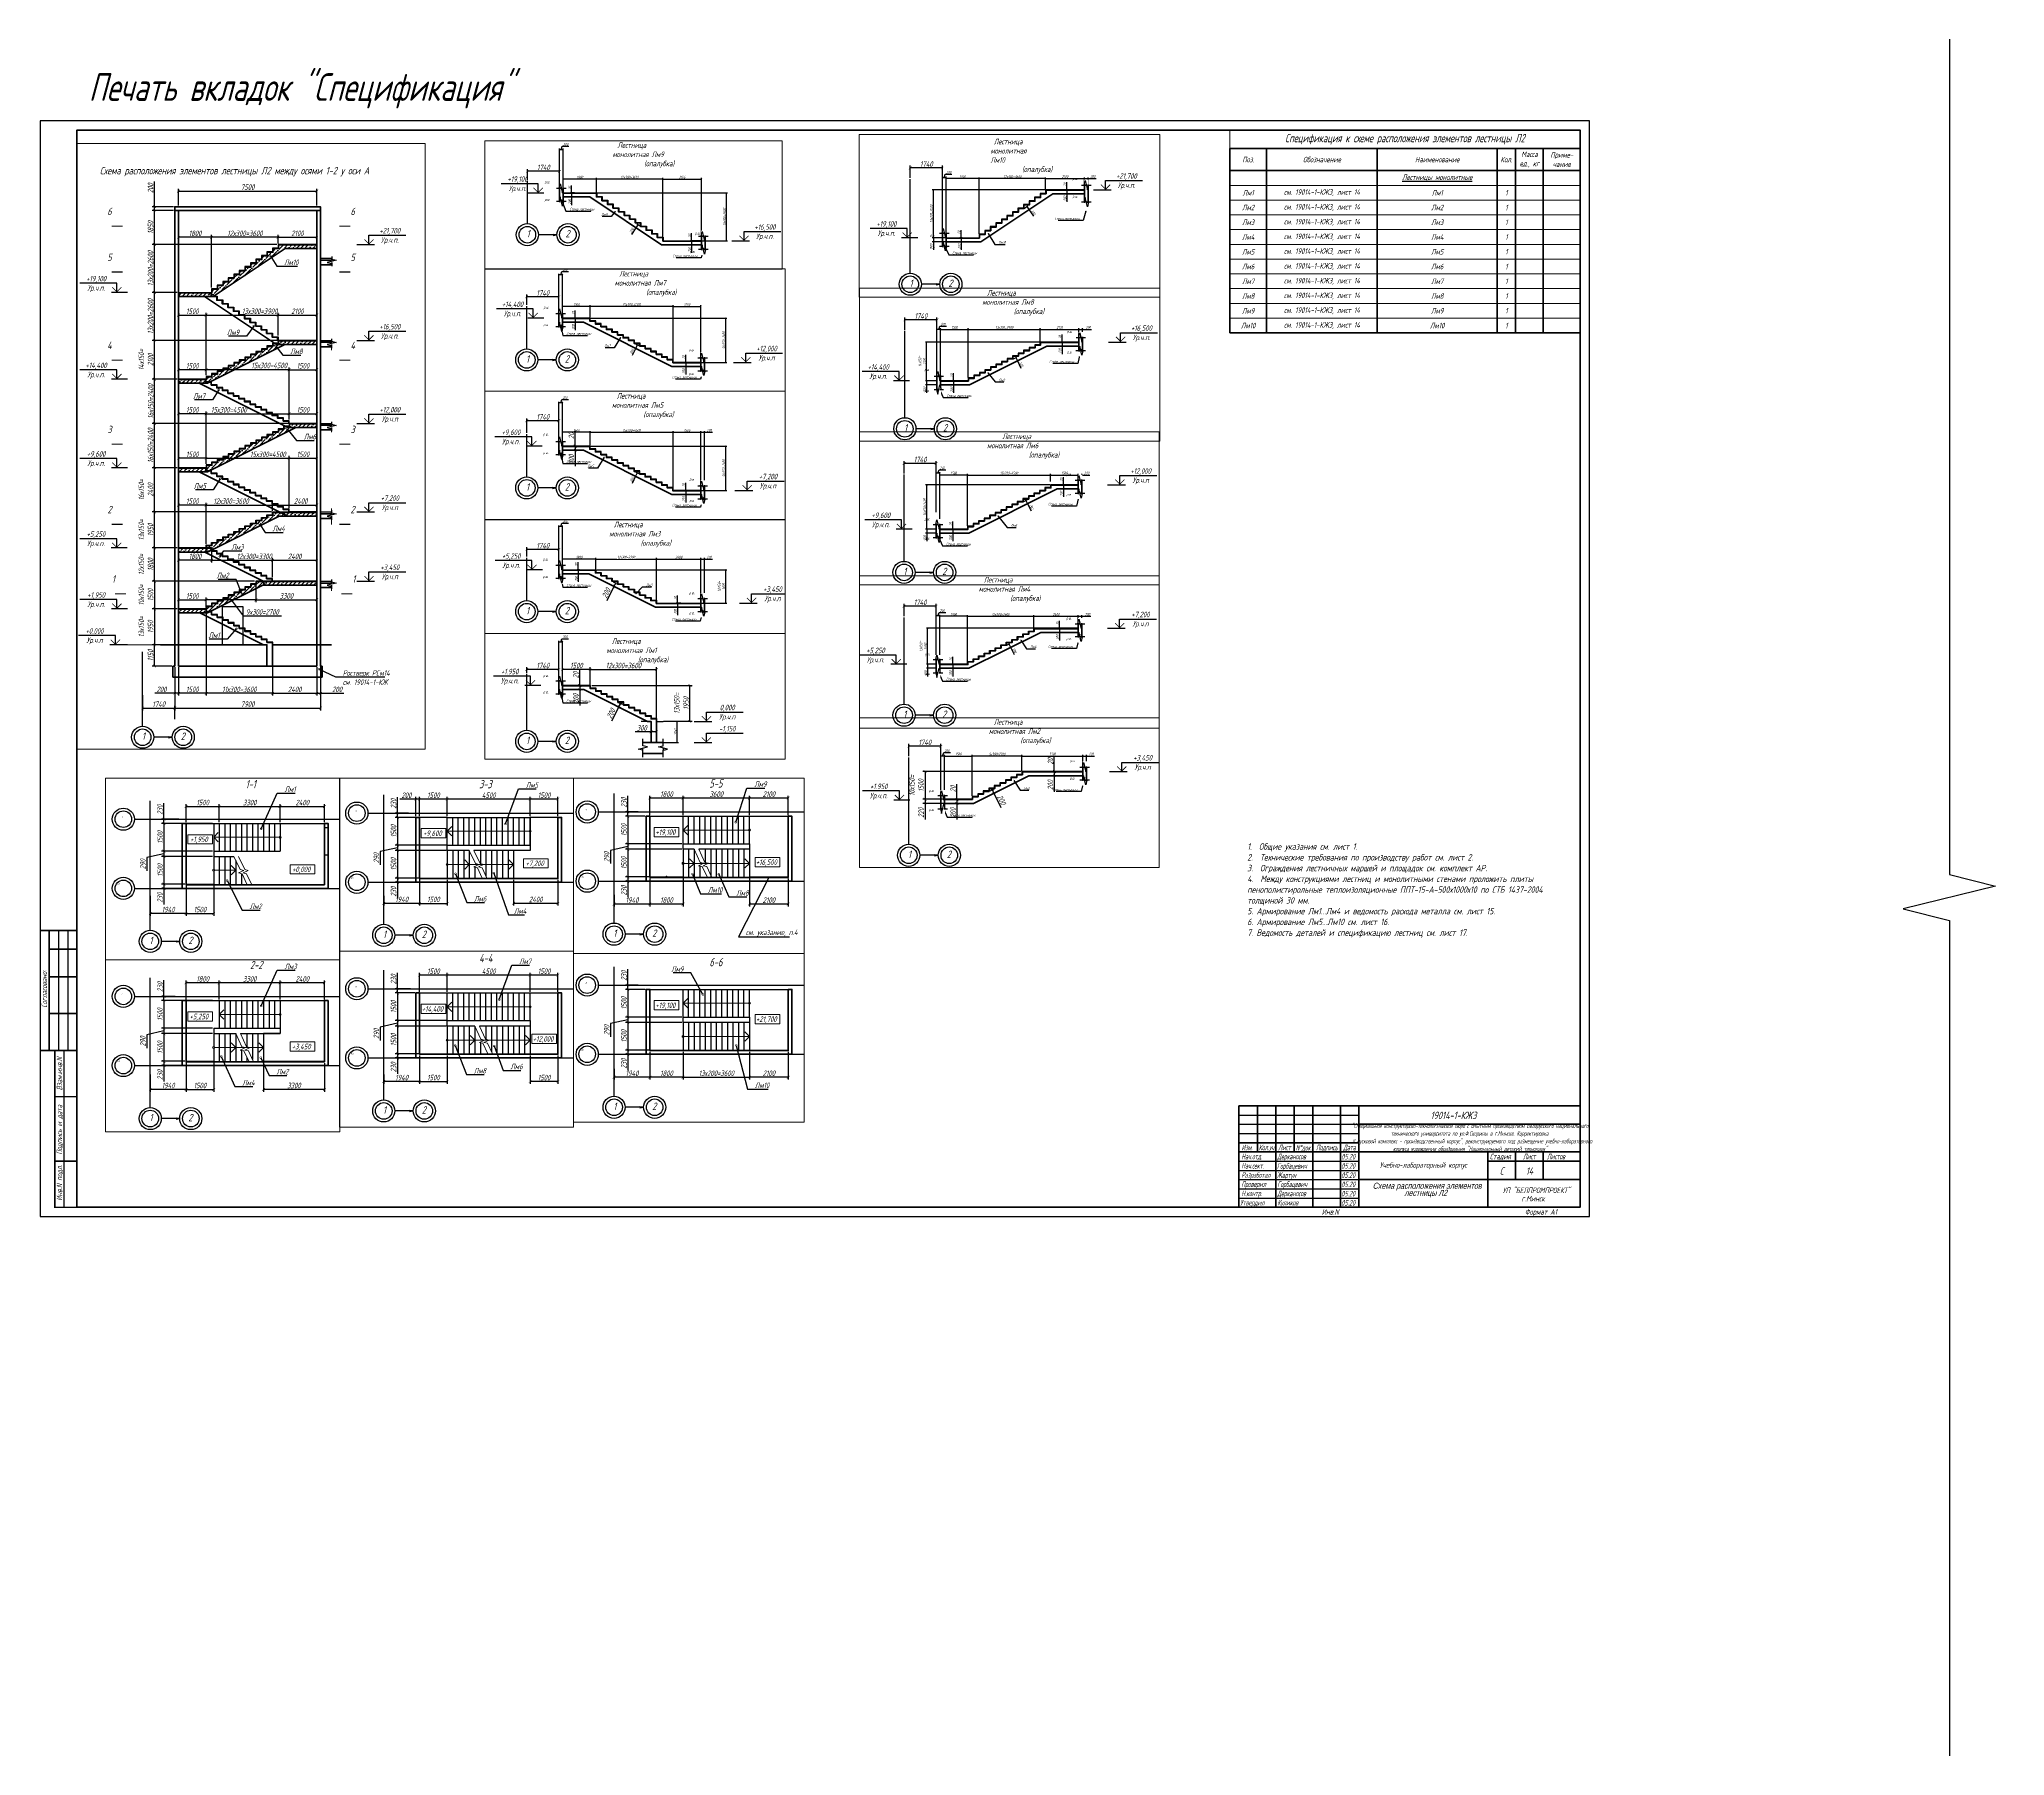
# Paper-space layout 'Опалубка' of a CAD drawing. Header units: millimetres. Extents: x 0 to 1065, y -292 to 638.
# The model-space entities are those that its viewports show. They can reach past a viewport. Long polylines and large blocks are cut down to what shows.
import ezdxf
from ezdxf import colors
from ezdxf.entities.mleader import LeaderData, LeaderLine
from ezdxf.enums import TextEntityAlignment as Align
from ezdxf.math import Vec2, Vec3

# ---------------------------------------------------------------- set-up
doc = ezdxf.new("R2010")
doc.units = ezdxf.units.MM
for name, pattern in [('JIS_02_1.0', [2, 1, -1]), ('Штриховая', [6, 4, -2]), ('Штрихпунктирная', [11, 6, -2, 1, -2])]:
    doc.linetypes.add(name, pattern=pattern)
doc.layers.get('Defpoints').update_dxf_attribs({"color": 8})
for name, color, linetype, lineweight in [('found', 10, 'Continuous', 60), ('АР_Лестница', 32, 'Continuous', 20), ('лестницы', 52, 'Continuous', 50), ('монолит', 5, 'Continuous', 50), ('Обозначение', 94, 'Continuous', 25), ('Обозначения', 82, 'Continuous', 25), ('Обозначения @ 10', 82, 'Continuous', 25), ('Обозначения @ 100', 82, 'Continuous', 25), ('Основная', 7, 'Continuous', 60), ('Пост 0.13', 217, 'Continuous', 13), ('размер', 202, 'Continuous', 15), ('Фундамент', 6, 'Continuous', 60)]:
    doc.layers.add(name, color=color, linetype=linetype, lineweight=lineweight)
doc.layers.add('Желтый', color=51, linetype='Continuous')
doc.layers.add('пол', color=7, linetype='JIS_02_1.0')
doc.styles.add('3', font='simplex.shx', dxfattribs={"width": 0.7, "oblique": 15, "height": 3})
doc.styles.add('3.0', font='simplex.shx', dxfattribs={"width": 0.7, "oblique": 15, "height": 2.8})
doc.styles.add('KJ', font='simplex.shx', dxfattribs={"width": 0.7, "oblique": 15})
doc.styles.get("Standard").update_dxf_attribs({"font": 'simplex.shx', "width": 0.7, "oblique": 15, "height": 3})
doc.styles.add('ПРОМКАД', font='simplex.shx', dxfattribs={"width": 0.8, "oblique": 15})
doc.styles.add('стиль1', font='romans.shx', dxfattribs={"width": 0.7, "oblique": 15})
doc.dimstyles.new('Default', dxfattribs={"dimtxt": 3, "dimasz": 1.5, "dimexe": 1.25, "dimexo": 0.625, "dimtad": 1, "dimdec": 0, "dimtxsty": 'Standard', "dimblk": 'ARCHTICK', "dimcen": 2.5, "dimadec": 0, "dimazin": 0, "dimtfac": 1, "dimtdec": 0, "dimtmove": 0, "dimatfit": 3, "dimfxl": 1, "dimarcsym": 0})
pattern_1 = [(45, (-76760066.14, 51491996.55), (84.18990114, 308.69630416), [396.875, -79.375, 0, -79.375])]

# ---------------------------------------------------------------- blocks, each defined once
blk = doc.blocks.new('*U5')
at = {"layer": 'Обозначения'}
blk.add_lwpolyline([(0, 0), (840, 0), (840, 594), (0, 594)], close=True, dxfattribs=at)
at = {"layer": 'Обозначения', "lineweight": 60}
blk.add_lwpolyline([(20, 5), (835, 5), (835, 589), (20, 589)], close=True, dxfattribs=at)
blk = doc.blocks.new('*U19')
at = {"color": 0, "linetype": 'ByBlock', "lineweight": -2}
for points in [[(0, 44.53), (-3, 44.53), (-3, 1.25), (0, 1.25)], [(0, -44.53), (-3, -44.53), (-3, -1.25), (0, -1.25)]]:
    blk.add_wipeout(points, dxfattribs=at)
blk.add_wipeout([(-3, -1.25), (0, -1.25), (-2.5, -0.62), (2.5, 0.62), (0, 1.25), (-3, 1.25)], dxfattribs=at)
at = {"color": 0, "linetype": 'ByBlock', "lineweight": -2, "ltscale": 100}
for points in [[(0, 1.25), (0, 44.53), (0, 46.53)], [(0, -1.25), (-2.5, -0.62), (2.5, 0.62), (0, 1.25)], [(0, -46.53), (0, -44.53), (0, -1.25)]]:
    blk.add_lwpolyline(points, dxfattribs=at)
blk = doc.blocks.new('*T126')
at = {"layer": 'Defpoints', "color": 8, "linetype": 'ByBlock', "lineweight": 0, "transparency": 16777216}
for p, q in [((0, 0), (190, 0)), ((0, 0), (0, -10)), ((190, 0), (190, -10))]:
    blk.add_line(p, q, dxfattribs=at)
at = {"layer": 'Обозначения', "color": 0, "linetype": 'Continuous', "lineweight": 60, "transparency": 16777216}
for p, q in [((0, -10), (190, -10)), ((0, -10), (0, -110)), ((20, -10), (20, -110)), ((80, -10), (80, -110)), ((145, -10), (145, -110)), ((155, -10), (155, -110)), ((170, -10), (170, -110)), ((190, -10), (190, -110)), ((0, -22), (190, -22)), ((0, -110), (190, -110))]:
    blk.add_line(p, q, dxfattribs=at)
at = {"layer": 'Обозначения', "color": 0, "linetype": 'Continuous', "lineweight": 15, "transparency": 16777216}
for p, q in [((0, -30), (190, -30)), ((0, -38), (190, -38)), ((0, -46), (190, -46)), ((0, -54), (190, -54)), ((0, -62), (190, -62)), ((0, -70), (190, -70)), ((0, -78), (190, -78)), ((0, -86), (190, -86)), ((0, -94), (190, -94)), ((0, -102), (190, -102))]:
    blk.add_line(p, q, dxfattribs=at)
at = {"layer": 'Обозначения', "color": 0, "transparency": 16777216, "attachment_point": 5}
for s, insert, char_height, width in [('Спецификация к схеме расположения элементов лестницы Л2', (95, -5), 4.5, 187), ('Поз.', (10, -16), 3, 17), ('Обозначение', (50, -16), 3, 57), ('Наименование', (112.5, -16), 3, 62), ('Кол.', (150, -16), 3, 7), ('Масса ед., кг', (162.5, -16), 3, 12), ('Приме- чание', (180, -16), 3, 17), ('{\\LЛестницы монолитные}', (112.5, -26), 3, 62), ('Лм2', (10, -42), 3, 17), ('Лм1', (10, -34), 3, 17), ('см. 19014-1-КЖ3, лист 14', (50, -34), 3, 57), ('см. 19014-1-КЖ3, лист 14', (50, -42), 3, 57), ('Лм2', (112.5, -42), 3, 62), ('Лм1', (112.5, -34), 3, 62), ('1', (150, -34), 3, 7), ('1', (150, -42), 3, 7), ('Лм3', (10, -50), 3, 17), ('см. 19014-1-КЖ3, лист 14', (50, -50), 3, 57), ('Лм3', (112.5, -50), 3, 62), ('1', (150, -50), 3, 7), ('Лм4', (10, -58), 3, 17), ('см. 19014-1-КЖ3, лист 14', (50, -58), 3, 57), ('Лм4', (112.5, -58), 3, 62), ('1', (150, -58), 3, 7), ('Лм5', (10, -66), 3, 17), ('Лм6', (10, -74), 3, 17), ('см. 19014-1-КЖ3, лист 14', (50, -66), 3, 57), ('см. 19014-1-КЖ3, лист 14', (50, -74), 3, 57), ('Лм5', (112.5, -66), 3, 62), ('Лм6', (112.5, -74), 3, 62), ('1', (150, -66), 3, 7), ('1', (150, -74), 3, 7), ('Лм7', (10, -82), 3, 17), ('см. 19014-1-КЖ3, лист 14', (50, -82), 3, 57), ('Лм7', (112.5, -82), 3, 62), ('1', (150, -82), 3, 7), ('Лм8', (10, -90), 3, 17), ('см. 19014-1-КЖ3, лист 14', (50, -90), 3, 57), ('Лм8', (112.5, -90), 3, 62), ('1', (150, -90), 3, 7), ('Лм10', (10, -106), 3, 17), ('Лм9', (10, -98), 3, 17), ('см. 19014-1-КЖ3, лист 14', (50, -98), 3, 57), ('см. 19014-1-КЖ3, лист 14', (50, -106), 3, 57), ('Лм10', (112.5, -106), 3, 62), ('Лм9', (112.5, -98), 3, 62), ('1', (150, -98), 3, 7), ('1', (150, -106), 3, 7)]:
    blk.add_mtext(s, dxfattribs=dict(at, insert=insert, char_height=char_height, width=width))
blk = doc.blocks.new('_ArchTick')
at = {"color": 0, "linetype": 'ByBlock', "const_width": 0.15}
blk.add_lwpolyline([(-0.5, -0.5), (0.5, 0.5)], dxfattribs=at)
blk = doc.blocks.new('*D93')
at = {"layer": 'Defpoints', "color": 0, "transparency": 16777216}
for p in [(121461, -9181), (123561, -8554), (123561, -8927)]:
    blk.add_point(p, dxfattribs=at)
at = {"layer": 'Обозначение', "color": 0, "lineweight": -2, "transparency": 16777216}
for p, q in [((121461, -9150), (121461, -8492)), ((123561, -8896), (123561, -8492)), ((121461, -8554), (123561, -8554))]:
    blk.add_line(p, q, dxfattribs=at)
at = {"layer": 'Обозначение', "color": 0, "lineweight": -2, "transparency": 16777216, "xscale": 75, "yscale": 75, "zscale": 75, "rotation": 180}
blk.add_blockref('_ArchTick', (121461, -8554), dxfattribs=at)
at = {"layer": 'Обозначение', "color": 0, "lineweight": -2, "transparency": 16777216, "xscale": 75, "yscale": 75, "zscale": 75}
blk.add_blockref('_ArchTick', (123561, -8554), dxfattribs=at)
at = {"layer": 'Обозначение', "color": 0, "transparency": 16777216, "insert": (122511, -8448), "char_height": 150, "attachment_point": 5}
blk.add_mtext('2100', dxfattribs=at)
blk = doc.blocks.new('*D92')
at = {"layer": 'Defpoints', "color": 0, "transparency": 16777216}
for p in [(116061, -39797), (116061, -42085), (117561, -42267)]:
    blk.add_point(p, dxfattribs=at)
at = {"layer": 'Обозначение', "color": 0, "lineweight": -2, "transparency": 16777216}
for p, q in [((116061, -42054), (116061, -39734)), ((117561, -39797), (116061, -39797)), ((117561, -42236), (117561, -39734))]:
    blk.add_line(p, q, dxfattribs=at)
at = {"layer": 'Обозначение', "color": 0, "lineweight": -2, "transparency": 16777216, "xscale": 75, "yscale": 75, "zscale": 75, "rotation": 180}
blk.add_blockref('_ArchTick', (116061, -39797), dxfattribs=at)
at = {"layer": 'Обозначение', "color": 0, "lineweight": -2, "transparency": 16777216, "xscale": 75, "yscale": 75, "zscale": 75}
blk.add_blockref('_ArchTick', (117561, -39797), dxfattribs=at)
at = {"layer": 'Обозначение', "color": 0, "transparency": 16777216, "insert": (116811, -39691), "char_height": 150, "attachment_point": 5}
blk.add_mtext('1500', dxfattribs=at)
blk = doc.blocks.new('*D91')
at = {"layer": 'Defpoints', "color": 0, "transparency": 16777216}
for p in [(116061, -8554), (116061, -11511), (117861, -11581)]:
    blk.add_point(p, dxfattribs=at)
at = {"layer": 'Обозначение', "color": 0, "lineweight": -2, "transparency": 16777216}
for p, q in [((116061, -11480), (116061, -8492)), ((117861, -11550), (117861, -8492)), ((117861, -8554), (116061, -8554))]:
    blk.add_line(p, q, dxfattribs=at)
at = {"layer": 'Обозначение', "color": 0, "lineweight": -2, "transparency": 16777216, "xscale": 75, "yscale": 75, "zscale": 75, "rotation": 180}
blk.add_blockref('_ArchTick', (116061, -8554), dxfattribs=at)
at = {"layer": 'Обозначение', "color": 0, "lineweight": -2, "transparency": 16777216, "xscale": 75, "yscale": 75, "zscale": 75}
blk.add_blockref('_ArchTick', (117861, -8554), dxfattribs=at)
at = {"layer": 'Обозначение', "color": 0, "transparency": 16777216, "insert": (116961, -8448), "char_height": 150, "attachment_point": 5}
blk.add_mtext('1800', dxfattribs=at)
blk = doc.blocks.new('*D90')
at = {"layer": 'Defpoints', "color": 0, "transparency": 16777216}
for p in [(123561, -50370), (123561, -50963), (120261, -51213)]:
    blk.add_point(p, dxfattribs=at)
at = {"layer": 'Обозначение', "color": 0, "lineweight": -2, "transparency": 16777216}
for p, q in [((120261, -51182), (120261, -50307)), ((120261, -50370), (123561, -50370)), ((123561, -50932), (123561, -50307))]:
    blk.add_line(p, q, dxfattribs=at)
at = {"layer": 'Обозначение', "color": 0, "lineweight": -2, "transparency": 16777216, "xscale": 75, "yscale": 75, "zscale": 75, "rotation": 180}
blk.add_blockref('_ArchTick', (120261, -50370), dxfattribs=at)
at = {"layer": 'Обозначение', "color": 0, "lineweight": -2, "transparency": 16777216, "xscale": 75, "yscale": 75, "zscale": 75}
blk.add_blockref('_ArchTick', (123561, -50370), dxfattribs=at)
at = {"layer": 'Обозначение', "color": 0, "transparency": 16777216, "insert": (121911, -50263), "char_height": 150, "attachment_point": 5}
blk.add_mtext('3300', dxfattribs=at)
blk = doc.blocks.new('*D89')
at = {"layer": 'Defpoints', "color": 0, "transparency": 16777216}
for p in [(115392, -40447), (121161, -40447), (115861, -42397)]:
    blk.add_point(p, dxfattribs=at)
at = {"layer": 'Обозначение', "color": 0, "lineweight": -2, "transparency": 16777216}
for p, q in [((121130, -40447), (115330, -40447)), ((115392, -42397), (115392, -40447)), ((115830, -42397), (115330, -42397))]:
    blk.add_line(p, q, dxfattribs=at)
at = {"layer": 'Обозначение', "color": 0, "lineweight": -2, "transparency": 16777216, "xscale": 75, "yscale": 75, "zscale": 75}
for p, rotation in [((115392, -40447), 90), ((115392, -42397), 270)]:
    blk.add_blockref('_ArchTick', p, dxfattribs=dict(at, rotation=rotation))
at = {"layer": 'Обозначение', "color": 0, "transparency": 16777216, "insert": (115161, -41422), "char_height": 150, "attachment_point": 5, "rotation": 90}
blk.add_mtext('13х150=\\P1950', dxfattribs=at)
blk = doc.blocks.new('*D88')
at = {"layer": 'Defpoints', "color": 0, "transparency": 16777216}
for p in [(115354, -30192), (122061, -30192), (115861, -32592)]:
    blk.add_point(p, dxfattribs=at)
at = {"layer": 'Обозначение', "color": 0, "lineweight": -2, "transparency": 16777216}
for p, q in [((122030, -30192), (115291, -30192)), ((115354, -32592), (115354, -30192)), ((115830, -32592), (115291, -32592))]:
    blk.add_line(p, q, dxfattribs=at)
at = {"layer": 'Обозначение', "color": 0, "lineweight": -2, "transparency": 16777216, "xscale": 75, "yscale": 75, "zscale": 75}
for p, rotation in [((115354, -30192), 90), ((115354, -32592), 270)]:
    blk.add_blockref('_ArchTick', p, dxfattribs=dict(at, rotation=rotation))
at = {"layer": 'Обозначение', "color": 0, "transparency": 16777216, "insert": (115247, -31392), "char_height": 150, "attachment_point": 5, "rotation": 90}
blk.add_mtext('16х150=2400', dxfattribs=at)
blk = doc.blocks.new('*D87')
at = {"layer": 'Defpoints', "color": 0, "transparency": 16777216}
for p in [(115297, -19446), (121461, -19446), (115640, -21546)]:
    blk.add_point(p, dxfattribs=at)
at = {"layer": 'Обозначение', "color": 0, "lineweight": -2, "transparency": 16777216}
for p, q in [((121430, -19446), (115235, -19446)), ((115297, -21546), (115297, -19446)), ((115609, -21546), (115235, -21546))]:
    blk.add_line(p, q, dxfattribs=at)
at = {"layer": 'Обозначение', "color": 0, "lineweight": -2, "transparency": 16777216, "xscale": 75, "yscale": 75, "zscale": 75}
for p, rotation in [((115297, -19446), 90), ((115297, -21546), 270)]:
    blk.add_blockref('_ArchTick', p, dxfattribs=dict(at, rotation=rotation))
at = {"layer": 'Обозначение', "color": 0, "transparency": 16777216, "insert": (115066, -20496), "char_height": 150, "attachment_point": 5, "rotation": 90}
blk.add_mtext('14х150=\\P2100', dxfattribs=at)
blk = doc.blocks.new('*D86')
at = {"layer": 'Defpoints', "color": 0, "transparency": 16777216}
for p in [(115374, -9161), (121461, -9161), (116061, -11761)]:
    blk.add_point(p, dxfattribs=at)
at = {"layer": 'Обозначение', "color": 0, "lineweight": -2, "transparency": 16777216}
for p, q in [((121430, -9161), (115312, -9161)), ((115374, -11761), (115374, -9161)), ((116030, -11761), (115312, -11761))]:
    blk.add_line(p, q, dxfattribs=at)
at = {"layer": 'Обозначение', "color": 0, "lineweight": -2, "transparency": 16777216, "xscale": 75, "yscale": 75, "zscale": 75}
for p, rotation in [((115374, -9161), 90), ((115374, -11761), 270)]:
    blk.add_blockref('_ArchTick', p, dxfattribs=dict(at, rotation=rotation))
at = {"layer": 'Обозначение', "color": 0, "transparency": 16777216, "insert": (115268, -10461), "char_height": 150, "attachment_point": 5, "rotation": 90}
blk.add_mtext('13х200=2600', dxfattribs=at)
blk = doc.blocks.new('*D85')
at = {"layer": 'Defpoints', "color": 0, "transparency": 16777216}
for p in [(117561, -50370), (116061, -52513), (117561, -52563)]:
    blk.add_point(p, dxfattribs=at)
at = {"layer": 'Обозначение', "color": 0, "lineweight": -2, "transparency": 16777216}
for p, q in [((116061, -52482), (116061, -50307)), ((116061, -50370), (117561, -50370)), ((117561, -52532), (117561, -50307))]:
    blk.add_line(p, q, dxfattribs=at)
at = {"layer": 'Обозначение', "color": 0, "lineweight": -2, "transparency": 16777216, "xscale": 75, "yscale": 75, "zscale": 75, "rotation": 180}
blk.add_blockref('_ArchTick', (116061, -50370), dxfattribs=at)
at = {"layer": 'Обозначение', "color": 0, "lineweight": -2, "transparency": 16777216, "xscale": 75, "yscale": 75, "zscale": 75}
blk.add_blockref('_ArchTick', (117561, -50370), dxfattribs=at)
at = {"layer": 'Обозначение', "color": 0, "transparency": 16777216, "insert": (116811, -50263), "char_height": 150, "attachment_point": 5}
blk.add_mtext('1500', dxfattribs=at)
blk = doc.blocks.new('*D84')
at = {"layer": 'Defpoints', "color": 0, "transparency": 16777216}
for p in [(117561, -18764), (116061, -21546), (117561, -21396)]:
    blk.add_point(p, dxfattribs=at)
at = {"layer": 'Обозначение', "color": 0, "lineweight": -2, "transparency": 16777216}
for p, q in [((116061, -21515), (116061, -18702)), ((116061, -18764), (117561, -18764)), ((117561, -21365), (117561, -18702))]:
    blk.add_line(p, q, dxfattribs=at)
at = {"layer": 'Обозначение', "color": 0, "lineweight": -2, "transparency": 16777216, "xscale": 75, "yscale": 75, "zscale": 75, "rotation": 180}
blk.add_blockref('_ArchTick', (116061, -18764), dxfattribs=at)
at = {"layer": 'Обозначение', "color": 0, "lineweight": -2, "transparency": 16777216, "xscale": 75, "yscale": 75, "zscale": 75}
blk.add_blockref('_ArchTick', (117561, -18764), dxfattribs=at)
at = {"layer": 'Обозначение', "color": 0, "transparency": 16777216, "insert": (116811, -18658), "char_height": 150, "attachment_point": 5}
blk.add_mtext('1500', dxfattribs=at)
blk = doc.blocks.new('*D83')
at = {"layer": 'Defpoints', "color": 0, "transparency": 16777216}
for p in [(121161, -39797), (121161, -40447), (117561, -42247)]:
    blk.add_point(p, dxfattribs=at)
at = {"layer": 'Обозначение', "color": 0, "lineweight": -2, "transparency": 16777216}
for p, q in [((117561, -42216), (117561, -39734)), ((117561, -39797), (121161, -39797)), ((121161, -40416), (121161, -39734))]:
    blk.add_line(p, q, dxfattribs=at)
at = {"layer": 'Обозначение', "color": 0, "lineweight": -2, "transparency": 16777216, "xscale": 75, "yscale": 75, "zscale": 75, "rotation": 180}
blk.add_blockref('_ArchTick', (117561, -39797), dxfattribs=at)
at = {"layer": 'Обозначение', "color": 0, "lineweight": -2, "transparency": 16777216, "xscale": 75, "yscale": 75, "zscale": 75}
blk.add_blockref('_ArchTick', (121161, -39797), dxfattribs=at)
at = {"layer": 'Обозначение', "color": 0, "transparency": 16777216, "insert": (119361, -39691), "char_height": 150, "attachment_point": 5}
blk.add_mtext('12х300=3600', dxfattribs=at)
blk = doc.blocks.new('*D82')
at = {"layer": 'Defpoints', "color": 0, "transparency": 16777216}
for p in [(122061, -29665), (122061, -30042), (117561, -32441)]:
    blk.add_point(p, dxfattribs=at)
at = {"layer": 'Обозначение', "color": 0, "lineweight": -2, "transparency": 16777216}
for p, q in [((117561, -32410), (117561, -29602)), ((117561, -29665), (122061, -29665)), ((122061, -30011), (122061, -29602))]:
    blk.add_line(p, q, dxfattribs=at)
at = {"layer": 'Обозначение', "color": 0, "lineweight": -2, "transparency": 16777216, "xscale": 75, "yscale": 75, "zscale": 75, "rotation": 180}
blk.add_blockref('_ArchTick', (117561, -29665), dxfattribs=at)
at = {"layer": 'Обозначение', "color": 0, "lineweight": -2, "transparency": 16777216, "xscale": 75, "yscale": 75, "zscale": 75}
blk.add_blockref('_ArchTick', (122061, -29665), dxfattribs=at)
at = {"layer": 'Обозначение', "color": 0, "transparency": 16777216, "insert": (119811, -29558), "char_height": 150, "attachment_point": 5}
blk.add_mtext('15х300=4500', dxfattribs=at)
blk = doc.blocks.new('*D81')
at = {"layer": 'Defpoints', "color": 0, "transparency": 16777216}
for p in [(121461, -18764), (121461, -19446), (117561, -21396)]:
    blk.add_point(p, dxfattribs=at)
at = {"layer": 'Обозначение', "color": 0, "lineweight": -2, "transparency": 16777216}
for p, q in [((117561, -21365), (117561, -18702)), ((117561, -18764), (121461, -18764)), ((121461, -19415), (121461, -18702))]:
    blk.add_line(p, q, dxfattribs=at)
at = {"layer": 'Обозначение', "color": 0, "lineweight": -2, "transparency": 16777216, "xscale": 75, "yscale": 75, "zscale": 75, "rotation": 180}
blk.add_blockref('_ArchTick', (117561, -18764), dxfattribs=at)
at = {"layer": 'Обозначение', "color": 0, "lineweight": -2, "transparency": 16777216, "xscale": 75, "yscale": 75, "zscale": 75}
blk.add_blockref('_ArchTick', (121461, -18764), dxfattribs=at)
at = {"layer": 'Обозначение', "color": 0, "transparency": 16777216, "insert": (119511, -18658), "char_height": 150, "attachment_point": 5}
blk.add_mtext('13х300=3900', dxfattribs=at)
blk = doc.blocks.new('*D80')
at = {"layer": 'Defpoints', "color": 0, "transparency": 16777216}
for p in [(123561, -18764), (121461, -19596), (123561, -19671)]:
    blk.add_point(p, dxfattribs=at)
at = {"layer": 'Обозначение', "color": 0, "lineweight": -2, "transparency": 16777216}
for p, q in [((121461, -19565), (121461, -18702)), ((121461, -18764), (123561, -18764)), ((123561, -19640), (123561, -18702))]:
    blk.add_line(p, q, dxfattribs=at)
at = {"layer": 'Обозначение', "color": 0, "lineweight": -2, "transparency": 16777216, "xscale": 75, "yscale": 75, "zscale": 75, "rotation": 180}
blk.add_blockref('_ArchTick', (121461, -18764), dxfattribs=at)
at = {"layer": 'Обозначение', "color": 0, "lineweight": -2, "transparency": 16777216, "xscale": 75, "yscale": 75, "zscale": 75}
blk.add_blockref('_ArchTick', (123561, -18764), dxfattribs=at)
at = {"layer": 'Обозначение', "color": 0, "transparency": 16777216, "insert": (122511, -18658), "char_height": 150, "attachment_point": 5}
blk.add_mtext('2100', dxfattribs=at)
blk = doc.blocks.new('_DotSmall')
at = {"color": 0, "linetype": 'ByBlock', "const_width": 0.5}
blk.add_lwpolyline([(-0.0625, 0, 1), (0.0625, 0, 1)], format="xyb", close=True, dxfattribs=at)
blk = doc.blocks.new('*D79')
at = {"layer": 'Defpoints', "color": 0, "transparency": 16777216}
for p in [(117861, -8554), (121461, -9161), (117861, -11561)]:
    blk.add_point(p, dxfattribs=at)
at = {"layer": 'Обозначение', "color": 0, "lineweight": -2, "transparency": 16777216}
for p, q in [((117861, -11530), (117861, -8492)), ((121461, -9130), (121461, -8492)), ((121461, -8554), (117861, -8554))]:
    blk.add_line(p, q, dxfattribs=at)
at = {"layer": 'Обозначение', "color": 0, "lineweight": -2, "transparency": 16777216, "xscale": 75, "yscale": 75, "zscale": 75, "rotation": 180}
blk.add_blockref('_ArchTick', (117861, -8554), dxfattribs=at)
at = {"layer": 'Обозначение', "color": 0, "lineweight": -2, "transparency": 16777216, "xscale": 75, "yscale": 75, "zscale": 75}
blk.add_blockref('_ArchTick', (121461, -8554), dxfattribs=at)
at = {"layer": 'Обозначение', "color": 0, "transparency": 16777216, "insert": (119661, -8448), "char_height": 150, "attachment_point": 5}
blk.add_mtext('12х300=3600', dxfattribs=at)
blk = doc.blocks.new('*D78')
at = {"layer": 'Defpoints', "color": 0, "transparency": 16777216}
for p in [(123561, -29665), (122061, -30042), (123561, -30042)]:
    blk.add_point(p, dxfattribs=at)
at = {"layer": 'Обозначение', "color": 0, "lineweight": -2, "transparency": 16777216}
for p, q in [((122061, -30011), (122061, -29602)), ((122061, -29665), (123561, -29665)), ((123561, -30011), (123561, -29602))]:
    blk.add_line(p, q, dxfattribs=at)
at = {"layer": 'Обозначение', "color": 0, "lineweight": -2, "transparency": 16777216, "xscale": 75, "yscale": 75, "zscale": 75, "rotation": 180}
blk.add_blockref('_ArchTick', (122061, -29665), dxfattribs=at)
at = {"layer": 'Обозначение', "color": 0, "lineweight": -2, "transparency": 16777216, "xscale": 75, "yscale": 75, "zscale": 75}
blk.add_blockref('_ArchTick', (123561, -29665), dxfattribs=at)
at = {"layer": 'Обозначение', "color": 0, "transparency": 16777216, "insert": (122811, -29558), "char_height": 150, "attachment_point": 5}
blk.add_mtext('1500', dxfattribs=at)
blk = doc.blocks.new('*D77')
at = {"layer": 'Defpoints', "color": 0, "transparency": 16777216}
for p in [(116061, -29665), (116061, -32441), (117561, -32441)]:
    blk.add_point(p, dxfattribs=at)
at = {"layer": 'Обозначение', "color": 0, "lineweight": -2, "transparency": 16777216}
for p, q in [((116061, -32410), (116061, -29602)), ((117561, -29665), (116061, -29665)), ((117561, -32410), (117561, -29602))]:
    blk.add_line(p, q, dxfattribs=at)
at = {"layer": 'Обозначение', "color": 0, "lineweight": -2, "transparency": 16777216, "xscale": 75, "yscale": 75, "zscale": 75, "rotation": 180}
blk.add_blockref('_ArchTick', (116061, -29665), dxfattribs=at)
at = {"layer": 'Обозначение', "color": 0, "lineweight": -2, "transparency": 16777216, "xscale": 75, "yscale": 75, "zscale": 75}
blk.add_blockref('_ArchTick', (117561, -29665), dxfattribs=at)
at = {"layer": 'Обозначение', "color": 0, "transparency": 16777216, "insert": (116811, -29558), "char_height": 150, "attachment_point": 5}
blk.add_mtext('1500', dxfattribs=at)
blk = doc.blocks.new('*D76')
at = {"layer": 'Defpoints', "color": 0, "transparency": 16777216}
for p in [(121161, -40447), (123561, -39797), (123561, -40447)]:
    blk.add_point(p, dxfattribs=at)
at = {"layer": 'Обозначение', "color": 0, "lineweight": -2, "transparency": 16777216}
for p, q in [((121161, -40416), (121161, -39734)), ((121161, -39797), (123561, -39797)), ((123561, -40416), (123561, -39734))]:
    blk.add_line(p, q, dxfattribs=at)
at = {"layer": 'Обозначение', "color": 0, "lineweight": -2, "transparency": 16777216, "xscale": 75, "yscale": 75, "zscale": 75, "rotation": 180}
blk.add_blockref('_ArchTick', (121161, -39797), dxfattribs=at)
at = {"layer": 'Обозначение', "color": 0, "lineweight": -2, "transparency": 16777216, "xscale": 75, "yscale": 75, "zscale": 75}
blk.add_blockref('_ArchTick', (123561, -39797), dxfattribs=at)
at = {"layer": 'Обозначение', "color": 0, "transparency": 16777216, "insert": (122361, -39691), "char_height": 150, "attachment_point": 5}
blk.add_mtext('2400', dxfattribs=at)
blk = doc.blocks.new('*D75')
at = {"layer": 'Defpoints', "color": 0, "transparency": 16777216}
for p in [(117561, -50370), (120261, -51213), (117561, -52563)]:
    blk.add_point(p, dxfattribs=at)
at = {"layer": 'Обозначение', "color": 0, "lineweight": -2, "transparency": 16777216}
for p, q in [((117561, -52532), (117561, -50307)), ((120261, -50370), (117561, -50370)), ((120261, -51182), (120261, -50307))]:
    blk.add_line(p, q, dxfattribs=at)
at = {"layer": 'Обозначение', "color": 0, "lineweight": -2, "transparency": 16777216, "xscale": 75, "yscale": 75, "zscale": 75, "rotation": 180}
blk.add_blockref('_ArchTick', (117561, -50370), dxfattribs=at)
at = {"layer": 'Обозначение', "color": 0, "lineweight": -2, "transparency": 16777216, "xscale": 75, "yscale": 75, "zscale": 75}
blk.add_blockref('_ArchTick', (120261, -50370), dxfattribs=at)
at = {"layer": 'Обозначение', "color": 0, "transparency": 16777216, "insert": (118911, -50263), "char_height": 150, "attachment_point": 5}
blk.add_mtext('9х300=2700', dxfattribs=at)
blk = doc.blocks.new('*D45')
at = {"layer": 'Defpoints', "color": 0, "transparency": 16777216}
for p in [(142330, -11014), (142330, -11399), (144130, -11761)]:
    blk.add_point(p, dxfattribs=at)
at = {"layer": 'Обозначение', "color": 0, "lineweight": -2, "transparency": 16777216}
for p, q in [((142330, -11368), (142330, -10951)), ((144130, -11014), (142330, -11014)), ((144130, -11730), (144130, -10951))]:
    blk.add_line(p, q, dxfattribs=at)
at = {"layer": 'Обозначение', "color": 0, "lineweight": -2, "transparency": 16777216, "xscale": 75, "yscale": 75, "zscale": 75, "rotation": 180}
blk.add_blockref('_ArchTick', (142330, -11014), dxfattribs=at)
at = {"layer": 'Обозначение', "color": 0, "lineweight": -2, "transparency": 16777216, "xscale": 75, "yscale": 75, "zscale": 75}
blk.add_blockref('_ArchTick', (144130, -11014), dxfattribs=at)
at = {"layer": 'Обозначение', "color": 0, "transparency": 16777216, "insert": (143230, -10907), "char_height": 150, "attachment_point": 5}
blk.add_mtext('1800', dxfattribs=at)
blk = doc.blocks.new('*D60')
at = {"layer": 'Defpoints', "color": 0, "transparency": 16777216}
for p in [(149830, -18828), (148330, -21711), (149830, -21861)]:
    blk.add_point(p, dxfattribs=at)
at = {"layer": 'Обозначение', "color": 0, "lineweight": -2, "transparency": 16777216}
for p, q in [((148330, -21680), (148330, -18765)), ((148330, -18828), (149830, -18828)), ((149830, -21830), (149830, -18765))]:
    blk.add_line(p, q, dxfattribs=at)
at = {"layer": 'Обозначение', "color": 0, "lineweight": -2, "transparency": 16777216, "xscale": 75, "yscale": 75, "zscale": 75, "rotation": 180}
blk.add_blockref('_ArchTick', (148330, -18828), dxfattribs=at)
at = {"layer": 'Обозначение', "color": 0, "lineweight": -2, "transparency": 16777216, "xscale": 75, "yscale": 75, "zscale": 75}
blk.add_blockref('_ArchTick', (149830, -18828), dxfattribs=at)
at = {"layer": 'Обозначение', "color": 0, "transparency": 16777216, "insert": (149080, -18721), "char_height": 150, "attachment_point": 5}
blk.add_mtext('1500', dxfattribs=at)
blk = doc.blocks.new('*D59')
at = {"layer": 'Defpoints', "color": 0, "transparency": 16777216}
for p in [(149830, -26508), (148330, -29511), (149830, -29511)]:
    blk.add_point(p, dxfattribs=at)
at = {"layer": 'Обозначение', "color": 0, "lineweight": -2, "transparency": 16777216}
for p, q in [((148330, -29480), (148330, -26446)), ((148330, -26508), (149830, -26508)), ((149830, -29480), (149830, -26446))]:
    blk.add_line(p, q, dxfattribs=at)
at = {"layer": 'Обозначение', "color": 0, "lineweight": -2, "transparency": 16777216, "xscale": 75, "yscale": 75, "zscale": 75, "rotation": 180}
blk.add_blockref('_ArchTick', (148330, -26508), dxfattribs=at)
at = {"layer": 'Обозначение', "color": 0, "lineweight": -2, "transparency": 16777216, "xscale": 75, "yscale": 75, "zscale": 75}
blk.add_blockref('_ArchTick', (149830, -26508), dxfattribs=at)
at = {"layer": 'Обозначение', "color": 0, "transparency": 16777216, "insert": (149080, -26402), "char_height": 150, "attachment_point": 5}
blk.add_mtext('1500', dxfattribs=at)
blk = doc.blocks.new('*D44')
at = {"layer": 'Defpoints', "color": 0, "transparency": 16777216}
for p in [(149830, -11014), (147730, -14181), (149830, -14586)]:
    blk.add_point(p, dxfattribs=at)
at = {"layer": 'Обозначение', "color": 0, "lineweight": -2, "transparency": 16777216}
for p, q in [((147730, -14150), (147730, -10951)), ((147730, -11014), (149830, -11014)), ((149830, -14555), (149830, -10951))]:
    blk.add_line(p, q, dxfattribs=at)
at = {"layer": 'Обозначение', "color": 0, "lineweight": -2, "transparency": 16777216, "xscale": 75, "yscale": 75, "zscale": 75, "rotation": 180}
blk.add_blockref('_ArchTick', (147730, -11014), dxfattribs=at)
at = {"layer": 'Обозначение', "color": 0, "lineweight": -2, "transparency": 16777216, "xscale": 75, "yscale": 75, "zscale": 75}
blk.add_blockref('_ArchTick', (149830, -11014), dxfattribs=at)
at = {"layer": 'Обозначение', "color": 0, "transparency": 16777216, "insert": (148780, -10907), "char_height": 150, "attachment_point": 5}
blk.add_mtext('2100', dxfattribs=at)
blk = doc.blocks.new('*D43')
at = {"layer": 'Defpoints', "color": 0, "transparency": 16777216}
for p in [(144130, -11014), (144130, -11761), (147730, -14181)]:
    blk.add_point(p, dxfattribs=at)
at = {"layer": 'Обозначение', "color": 0, "lineweight": -2, "transparency": 16777216}
for p, q in [((144130, -11730), (144130, -10951)), ((147730, -11014), (144130, -11014)), ((147730, -14150), (147730, -10951))]:
    blk.add_line(p, q, dxfattribs=at)
at = {"layer": 'Обозначение', "color": 0, "lineweight": -2, "transparency": 16777216, "xscale": 75, "yscale": 75, "zscale": 75, "rotation": 180}
blk.add_blockref('_ArchTick', (144130, -11014), dxfattribs=at)
at = {"layer": 'Обозначение', "color": 0, "lineweight": -2, "transparency": 16777216, "xscale": 75, "yscale": 75, "zscale": 75}
blk.add_blockref('_ArchTick', (147730, -11014), dxfattribs=at)
at = {"layer": 'Обозначение', "color": 0, "transparency": 16777216, "insert": (145930, -10907), "char_height": 150, "attachment_point": 5}
blk.add_mtext('12х300=3600', dxfattribs=at)
blk = doc.blocks.new('*D42')
at = {"layer": 'Defpoints', "color": 0, "transparency": 16777216}
for p in [(144150, -11761), (151179, -11761), (149830, -14361)]:
    blk.add_point(p, dxfattribs=at)
at = {"layer": 'Обозначение', "color": 0, "lineweight": -2, "transparency": 16777216}
for p, q in [((144181, -11761), (151241, -11761)), ((151179, -14361), (151179, -11761)), ((149861, -14361), (151241, -14361))]:
    blk.add_line(p, q, dxfattribs=at)
at = {"layer": 'Обозначение', "color": 0, "lineweight": -2, "transparency": 16777216, "xscale": 75, "yscale": 75, "zscale": 75}
for p, rotation in [((151179, -11761), 90), ((151179, -14361), 270)]:
    blk.add_blockref('_ArchTick', p, dxfattribs=dict(at, rotation=rotation))
at = {"layer": 'Обозначение', "color": 0, "transparency": 16777216, "insert": (151073, -13061), "char_height": 150, "attachment_point": 5, "rotation": 90}
blk.add_mtext('13х200=2600', dxfattribs=at)
blk = doc.blocks.new('*D58')
at = {"layer": 'Defpoints', "color": 0, "transparency": 16777216}
for p in [(143830, -18828), (143830, -19461), (148330, -21711)]:
    blk.add_point(p, dxfattribs=at)
at = {"layer": 'Обозначение', "color": 0, "lineweight": -2, "transparency": 16777216}
for p, q in [((143830, -19430), (143830, -18765)), ((148330, -18828), (143830, -18828)), ((148330, -21680), (148330, -18765))]:
    blk.add_line(p, q, dxfattribs=at)
at = {"layer": 'Обозначение', "color": 0, "lineweight": -2, "transparency": 16777216, "xscale": 75, "yscale": 75, "zscale": 75, "rotation": 180}
blk.add_blockref('_ArchTick', (143830, -18828), dxfattribs=at)
at = {"layer": 'Обозначение', "color": 0, "lineweight": -2, "transparency": 16777216, "xscale": 75, "yscale": 75, "zscale": 75}
blk.add_blockref('_ArchTick', (148330, -18828), dxfattribs=at)
at = {"layer": 'Обозначение', "color": 0, "transparency": 16777216, "insert": (146080, -18721), "char_height": 150, "attachment_point": 5}
blk.add_mtext('15х300=4500', dxfattribs=at)
blk = doc.blocks.new('*D57')
at = {"layer": 'Defpoints', "color": 0, "transparency": 16777216}
for p in [(142330, -18828), (142330, -19211), (143830, -19461)]:
    blk.add_point(p, dxfattribs=at)
at = {"layer": 'Обозначение', "color": 0, "lineweight": -2, "transparency": 16777216}
for p, q in [((142330, -19180), (142330, -18765)), ((143830, -18828), (142330, -18828)), ((143830, -19430), (143830, -18765))]:
    blk.add_line(p, q, dxfattribs=at)
at = {"layer": 'Обозначение', "color": 0, "lineweight": -2, "transparency": 16777216, "xscale": 75, "yscale": 75, "zscale": 75, "rotation": 180}
blk.add_blockref('_ArchTick', (142330, -18828), dxfattribs=at)
at = {"layer": 'Обозначение', "color": 0, "lineweight": -2, "transparency": 16777216, "xscale": 75, "yscale": 75, "zscale": 75}
blk.add_blockref('_ArchTick', (143830, -18828), dxfattribs=at)
at = {"layer": 'Обозначение', "color": 0, "transparency": 16777216, "insert": (143080, -18721), "char_height": 150, "attachment_point": 5}
blk.add_mtext('1500', dxfattribs=at)
blk = doc.blocks.new('*D56')
at = {"layer": 'Defpoints', "color": 0, "transparency": 16777216}
for p in [(142330, -26508), (142330, -27011), (143830, -27261)]:
    blk.add_point(p, dxfattribs=at)
at = {"layer": 'Обозначение', "color": 0, "lineweight": -2, "transparency": 16777216}
for p, q in [((142330, -26980), (142330, -26446)), ((143830, -26508), (142330, -26508)), ((143830, -27230), (143830, -26446))]:
    blk.add_line(p, q, dxfattribs=at)
at = {"layer": 'Обозначение', "color": 0, "lineweight": -2, "transparency": 16777216, "xscale": 75, "yscale": 75, "zscale": 75, "rotation": 180}
blk.add_blockref('_ArchTick', (142330, -26508), dxfattribs=at)
at = {"layer": 'Обозначение', "color": 0, "lineweight": -2, "transparency": 16777216, "xscale": 75, "yscale": 75, "zscale": 75}
blk.add_blockref('_ArchTick', (143830, -26508), dxfattribs=at)
at = {"layer": 'Обозначение', "color": 0, "transparency": 16777216, "insert": (143080, -26402), "char_height": 150, "attachment_point": 5}
blk.add_mtext('1500', dxfattribs=at)
blk = doc.blocks.new('*D55')
at = {"layer": 'Defpoints', "color": 0, "transparency": 16777216}
for p in [(148330, -26508), (143830, -27261), (148330, -29511)]:
    blk.add_point(p, dxfattribs=at)
at = {"layer": 'Обозначение', "color": 0, "lineweight": -2, "transparency": 16777216}
for p, q in [((143830, -27230), (143830, -26446)), ((143830, -26508), (148330, -26508)), ((148330, -29480), (148330, -26446))]:
    blk.add_line(p, q, dxfattribs=at)
at = {"layer": 'Обозначение', "color": 0, "lineweight": -2, "transparency": 16777216, "xscale": 75, "yscale": 75, "zscale": 75, "rotation": 180}
blk.add_blockref('_ArchTick', (143830, -26508), dxfattribs=at)
at = {"layer": 'Обозначение', "color": 0, "lineweight": -2, "transparency": 16777216, "xscale": 75, "yscale": 75, "zscale": 75}
blk.add_blockref('_ArchTick', (148330, -26508), dxfattribs=at)
at = {"layer": 'Обозначение', "color": 0, "transparency": 16777216, "insert": (146080, -26402), "char_height": 150, "attachment_point": 5}
blk.add_mtext('15х300=4500', dxfattribs=at)
blk = doc.blocks.new('*D54')
at = {"layer": 'Defpoints', "color": 0, "transparency": 16777216}
for p in [(142330, -34030), (142330, -34461), (144130, -34631)]:
    blk.add_point(p, dxfattribs=at)
at = {"layer": 'Обозначение', "color": 0, "lineweight": -2, "transparency": 16777216}
for p, q in [((142330, -34430), (142330, -33968)), ((144130, -34030), (142330, -34030)), ((144130, -34600), (144130, -33968))]:
    blk.add_line(p, q, dxfattribs=at)
at = {"layer": 'Обозначение', "color": 0, "lineweight": -2, "transparency": 16777216, "xscale": 75, "yscale": 75, "zscale": 75, "rotation": 180}
blk.add_blockref('_ArchTick', (142330, -34030), dxfattribs=at)
at = {"layer": 'Обозначение', "color": 0, "lineweight": -2, "transparency": 16777216, "xscale": 75, "yscale": 75, "zscale": 75}
blk.add_blockref('_ArchTick', (144130, -34030), dxfattribs=at)
at = {"layer": 'Обозначение', "color": 0, "transparency": 16777216, "insert": (143230, -33924), "char_height": 150, "attachment_point": 5}
blk.add_mtext('1800', dxfattribs=at)
blk = doc.blocks.new('*D53')
at = {"layer": 'Defpoints', "color": 0, "transparency": 16777216}
for p in [(147430, -34030), (144130, -34631), (147430, -36281)]:
    blk.add_point(p, dxfattribs=at)
at = {"layer": 'Обозначение', "color": 0, "lineweight": -2, "transparency": 16777216}
for p, q in [((144130, -34600), (144130, -33968)), ((144130, -34030), (147430, -34030)), ((147430, -36250), (147430, -33968))]:
    blk.add_line(p, q, dxfattribs=at)
at = {"layer": 'Обозначение', "color": 0, "lineweight": -2, "transparency": 16777216, "xscale": 75, "yscale": 75, "zscale": 75, "rotation": 180}
blk.add_blockref('_ArchTick', (144130, -34030), dxfattribs=at)
at = {"layer": 'Обозначение', "color": 0, "lineweight": -2, "transparency": 16777216, "xscale": 75, "yscale": 75, "zscale": 75}
blk.add_blockref('_ArchTick', (147430, -34030), dxfattribs=at)
at = {"layer": 'Обозначение', "color": 0, "transparency": 16777216, "insert": (145780, -33924), "char_height": 150, "attachment_point": 5, "bg_fill": 3, "box_fill_scale": 1.1, "bg_fill_color": 256, "bg_fill_true_color": 13158600, "bg_fill_transparency": 0}
blk.add_mtext('12х300=3300', dxfattribs=at)
blk = doc.blocks.new('*D52')
at = {"layer": 'Defpoints', "color": 0, "transparency": 16777216}
for p in [(149830, -34030), (147430, -36281), (149830, -36319)]:
    blk.add_point(p, dxfattribs=at)
at = {"layer": 'Обозначение', "color": 0, "lineweight": -2, "transparency": 16777216}
for p, q in [((147430, -36250), (147430, -33968)), ((147430, -34030), (149830, -34030)), ((149830, -36288), (149830, -33968))]:
    blk.add_line(p, q, dxfattribs=at)
at = {"layer": 'Обозначение', "color": 0, "lineweight": -2, "transparency": 16777216, "xscale": 75, "yscale": 75, "zscale": 75, "rotation": 180}
blk.add_blockref('_ArchTick', (147430, -34030), dxfattribs=at)
at = {"layer": 'Обозначение', "color": 0, "lineweight": -2, "transparency": 16777216, "xscale": 75, "yscale": 75, "zscale": 75}
blk.add_blockref('_ArchTick', (149830, -34030), dxfattribs=at)
at = {"layer": 'Обозначение', "color": 0, "transparency": 16777216, "insert": (148630, -33924), "char_height": 150, "attachment_point": 5}
blk.add_mtext('2400', dxfattribs=at)
blk = doc.blocks.new('*D51')
at = {"layer": 'Defpoints', "color": 0, "transparency": 16777216}
for p in [(144150, -34611), (151179, -34611), (149830, -36411)]:
    blk.add_point(p, dxfattribs=at)
at = {"layer": 'Обозначение', "color": 0, "lineweight": -2, "transparency": 16777216}
for p, q in [((144181, -34611), (151241, -34611)), ((151179, -36411), (151179, -34611)), ((149861, -36411), (151241, -36411))]:
    blk.add_line(p, q, dxfattribs=at)
at = {"layer": 'Обозначение', "color": 0, "lineweight": -2, "transparency": 16777216, "xscale": 75, "yscale": 75, "zscale": 75}
for p, rotation in [((151179, -34611), 90), ((151179, -36411), 270)]:
    blk.add_blockref('_ArchTick', p, dxfattribs=dict(at, rotation=rotation))
at = {"layer": 'Обозначение', "color": 0, "transparency": 16777216, "insert": (150948, -35511), "char_height": 150, "attachment_point": 5, "rotation": 90}
blk.add_mtext('12х150=\\P1800', dxfattribs=at)
blk = doc.blocks.new('*D50')
at = {"layer": 'Defpoints', "color": 0, "transparency": 16777216}
for p in [(143830, -27261), (151179, -27261), (149830, -29661)]:
    blk.add_point(p, dxfattribs=at)
at = {"layer": 'Обозначение', "color": 0, "lineweight": -2, "transparency": 16777216}
for p, q in [((143861, -27261), (151241, -27261)), ((151179, -29661), (151179, -27261)), ((149861, -29661), (151241, -29661))]:
    blk.add_line(p, q, dxfattribs=at)
at = {"layer": 'Обозначение', "color": 0, "lineweight": -2, "transparency": 16777216, "xscale": 75, "yscale": 75, "zscale": 75}
for p, rotation in [((151179, -27261), 90), ((151179, -29661), 270)]:
    blk.add_blockref('_ArchTick', p, dxfattribs=dict(at, rotation=rotation))
at = {"layer": 'Обозначение', "color": 0, "transparency": 16777216, "insert": (151073, -28461), "char_height": 150, "attachment_point": 5, "rotation": 90}
blk.add_mtext('16х150=2400', dxfattribs=at)
blk = doc.blocks.new('*D49')
at = {"layer": 'Defpoints', "color": 0, "transparency": 16777216}
for p in [(143830, -19461), (151179, -19461), (149830, -21861)]:
    blk.add_point(p, dxfattribs=at)
at = {"layer": 'Обозначение', "color": 0, "lineweight": -2, "transparency": 16777216}
for p, q in [((143861, -19461), (151241, -19461)), ((151179, -21861), (151179, -19461)), ((149861, -21861), (151241, -21861))]:
    blk.add_line(p, q, dxfattribs=at)
at = {"layer": 'Обозначение', "color": 0, "lineweight": -2, "transparency": 16777216, "xscale": 75, "yscale": 75, "zscale": 75}
for p, rotation in [((151179, -19461), 90), ((151179, -21861), 270)]:
    blk.add_blockref('_ArchTick', p, dxfattribs=dict(at, rotation=rotation))
at = {"layer": 'Обозначение', "color": 0, "transparency": 16777216, "insert": (151073, -20661), "char_height": 150, "attachment_point": 5, "rotation": 90}
blk.add_mtext('16х150=2400', dxfattribs=at)
blk = doc.blocks.new('*D41')
at = {"layer": 'Defpoints', "color": 0, "transparency": 16777216}
for p in [(149292, -14361), (149830, -14361), (149830, -14381)]:
    blk.add_point(p, dxfattribs=at)
at = {"layer": 'Обозначение', "color": 0, "lineweight": -2, "transparency": 16777216}
for p, q in [((149799, -14361), (149230, -14361)), ((149799, -14381), (149230, -14381)), ((149292, -14361), (149292, -13951)), ((149292, -14381), (149292, -14361)), ((149292, -14381), (149292, -14456))]:
    blk.add_line(p, q, dxfattribs=at)
at = {"layer": 'Обозначение', "color": 0, "lineweight": -2, "transparency": 16777216, "xscale": 75, "yscale": 75, "zscale": 75}
for p, rotation in [((149292, -14361), 270), ((149292, -14381), 90)]:
    blk.add_blockref('_ArchTick', p, dxfattribs=dict(at, rotation=rotation))
at = {"layer": 'Обозначение', "color": 0, "transparency": 16777216, "insert": (149186, -14081), "char_height": 150, "attachment_point": 5, "rotation": 90}
blk.add_mtext('20', dxfattribs=at)
blk = doc.blocks.new('*D40')
at = {"layer": 'Defpoints', "color": 0, "transparency": 16777216}
for p in [(149292, -14581), (149830, -14381), (149830, -14581)]:
    blk.add_point(p, dxfattribs=at)
at = {"layer": 'Обозначение', "color": 0, "lineweight": -2, "transparency": 16777216}
for p, q in [((149799, -14381), (149230, -14381)), ((149799, -14581), (149230, -14581)), ((149292, -14381), (149292, -14581)), ((149292, -14581), (149292, -15016))]:
    blk.add_line(p, q, dxfattribs=at)
at = {"layer": 'Обозначение', "color": 0, "lineweight": -2, "transparency": 16777216, "xscale": 75, "yscale": 75, "zscale": 75}
for p, rotation in [((149292, -14381), 90), ((149292, -14581), 270)]:
    blk.add_blockref('_ArchTick', p, dxfattribs=dict(at, rotation=rotation))
at = {"layer": 'Обозначение', "color": 0, "transparency": 16777216, "insert": (149186, -14836), "char_height": 150, "attachment_point": 5, "rotation": 90}
blk.add_mtext('200', dxfattribs=at)
blk = doc.blocks.new('*U24')
at = {"color": 0, "linetype": 'ByBlock', "lineweight": -2}
blk.add_line((-3, 0), (-12.6, 0), dxfattribs=at)
blk.add_lwpolyline([(-9.6, 0), (-9.6, 5), (-29.6, 5)], dxfattribs=at)
at = {"color": 0, "linetype": 'ByBlock', "lineweight": -2, "const_width": 0.4}
blk.add_lwpolyline([(-7.1, 2.8), (-9.6, 0.3), (-12.1, 2.8)], dxfattribs=at)
at = {"color": 0, "linetype": 'ByBlock', "lineweight": -2, "oblique": 15}
for tag, p in [('ОТМЕТКА', (-20.9, 7.5)), ('НТЕКСТ', (-20.9, 2.5))]:
    blk.add_attdef(tag, text='', height=3, dxfattribs=at).set_placement(p, align=Align.MIDDLE_CENTER)
blk = doc.blocks.new('*U127')
at = {"color": 0, "linetype": 'ByBlock', "lineweight": -2}
blk.add_line((3, 0), (11.7, 0), dxfattribs=at)
blk.add_lwpolyline([(8.7, 0), (8.7, 5), (-11.3, 5)], dxfattribs=at)
at = {"color": 0, "linetype": 'ByBlock', "lineweight": -2, "const_width": 0.4}
blk.add_lwpolyline([(6.2, 2.8), (8.7, 0.3), (11.2, 2.8)], dxfattribs=at)
at = {"color": 0, "linetype": 'ByBlock', "lineweight": -2, "oblique": 15}
for tag, p in [('ОТМЕТКА', (-2.5, 7.5)), ('НТЕКСТ', (-2.5, 2.5))]:
    blk.add_attdef(tag, text='', height=3, dxfattribs=at).set_placement(p, align=Align.MIDDLE_CENTER)
blk = doc.blocks.new('*D46')
at = {"layer": 'Defpoints', "color": 0, "transparency": 16777216}
for p in [(142784, -11981), (143029, -11781), (143029, -11981)]:
    blk.add_point(p, dxfattribs=at)
at = {"layer": 'Обозначение', "color": 0, "lineweight": -2, "transparency": 16777216}
for p, q in [((142997, -11781), (142721, -11781)), ((142997, -11981), (142721, -11981)), ((142784, -11781), (142784, -11981)), ((142784, -11981), (142784, -12416))]:
    blk.add_line(p, q, dxfattribs=at)
at = {"layer": 'Обозначение', "color": 0, "lineweight": -2, "transparency": 16777216, "xscale": 75, "yscale": 75, "zscale": 75}
for p, rotation in [((142784, -11781), 90), ((142784, -11981), 270)]:
    blk.add_blockref('_ArchTick', p, dxfattribs=dict(at, rotation=rotation))
at = {"layer": 'Обозначение', "color": 0, "transparency": 16777216, "insert": (142678, -12236), "char_height": 150, "attachment_point": 5, "rotation": 90}
blk.add_mtext('200', dxfattribs=at)
blk = doc.blocks.new('*D47')
at = {"layer": 'Defpoints', "color": 0, "transparency": 16777216}
for p in [(142784, -11761), (142974, -11761), (142974, -11781)]:
    blk.add_point(p, dxfattribs=at)
at = {"layer": 'Обозначение', "color": 0, "lineweight": -2, "transparency": 16777216}
for p, q in [((142784, -11761), (142784, -11351)), ((142942, -11761), (142721, -11761)), ((142942, -11781), (142721, -11781)), ((142784, -11781), (142784, -11761)), ((142784, -11781), (142784, -11856))]:
    blk.add_line(p, q, dxfattribs=at)
at = {"layer": 'Обозначение', "color": 0, "lineweight": -2, "transparency": 16777216, "xscale": 75, "yscale": 75, "zscale": 75}
for p, rotation in [((142784, -11761), 270), ((142784, -11781), 90)]:
    blk.add_blockref('_ArchTick', p, dxfattribs=dict(at, rotation=rotation))
at = {"layer": 'Обозначение', "color": 0, "transparency": 16777216, "insert": (142678, -11481), "char_height": 150, "attachment_point": 5, "rotation": 90}
blk.add_mtext('20', dxfattribs=at)
blk = doc.blocks.new('*D48')
at = {"layer": 'Defpoints', "color": 0, "transparency": 16777216}
for p in [(146272, -13649), (146419, -13747), (146530, -13581)]:
    blk.add_point(p, dxfattribs=at)
at = {"layer": 'Обозначение', "color": 0, "lineweight": -2, "transparency": 16777216}
for p, q in [((146272, -13649), (146031, -14011)), ((146393, -13730), (146220, -13615)), ((146383, -13483), (146272, -13649)), ((146504, -13563), (146331, -13448))]:
    blk.add_line(p, q, dxfattribs=at)
at = {"layer": 'Обозначение', "color": 0, "lineweight": -2, "transparency": 16777216, "xscale": 75, "yscale": 75, "zscale": 75}
for p, rotation in [((146272, -13649), 236.3099324739381), ((146383, -13483), 56.30993247393813)]:
    blk.add_blockref('_ArchTick', p, dxfattribs=dict(at, rotation=rotation))
at = {"layer": 'Обозначение', "color": 0, "transparency": 16777216, "insert": (146042, -13803), "char_height": 150, "attachment_point": 5, "rotation": 56.30993}
blk.add_mtext('200', dxfattribs=at)
blk = doc.blocks.new('*U25')
at = {"color": 0, "linetype": 'ByBlock', "lineweight": -2}
blk.add_line((3, 0), (11.7, 0), dxfattribs=at)
at = {"color": 0, "linetype": 'ByBlock', "lineweight": -2, "const_width": 0.4}
blk.add_lwpolyline([(6.2, 2.8), (8.7, 0.3), (11.2, 2.8)], dxfattribs=at)
at = {"color": 0, "linetype": 'ByBlock', "lineweight": -2}
blk.add_lwpolyline([(8.7, 0), (8.7, 5), (28.7, 5)], dxfattribs=at)
at = {"color": 0, "linetype": 'ByBlock', "lineweight": -2, "oblique": 15}
for tag, p in [('ОТМЕТКА', (20, 7.5)), ('НТЕКСТ', (20, 2.5))]:
    blk.add_attdef(tag, text='', height=3, dxfattribs=at).set_placement(p, align=Align.MIDDLE_CENTER)
blk = doc.blocks.new('*D61')
at = {"layer": 'Defpoints', "color": 0, "transparency": 16777216}
for p in [(149007, -21861), (149103, -21861), (149103, -21881)]:
    blk.add_point(p, dxfattribs=at)
at = {"layer": 'Обозначение', "color": 0, "lineweight": -2, "transparency": 16777216}
for p, q in [((149072, -21861), (148945, -21861)), ((149072, -21881), (148945, -21881)), ((149007, -21861), (149007, -21451)), ((149007, -21881), (149007, -21861)), ((149007, -21881), (149007, -21956))]:
    blk.add_line(p, q, dxfattribs=at)
at = {"layer": 'Обозначение', "color": 0, "lineweight": -2, "transparency": 16777216, "xscale": 75, "yscale": 75, "zscale": 75}
for p, rotation in [((149007, -21861), 270), ((149007, -21881), 90)]:
    blk.add_blockref('_ArchTick', p, dxfattribs=dict(at, rotation=rotation))
at = {"layer": 'Обозначение', "color": 0, "transparency": 16777216, "insert": (148901, -21581), "char_height": 150, "attachment_point": 5, "rotation": 90}
blk.add_mtext('20', dxfattribs=at)
blk = doc.blocks.new('*D62')
at = {"layer": 'Defpoints', "color": 0, "transparency": 16777216}
for p in [(149007, -22081), (149172, -21881), (149172, -22081)]:
    blk.add_point(p, dxfattribs=at)
at = {"layer": 'Обозначение', "color": 0, "lineweight": -2, "transparency": 16777216}
for p, q in [((149141, -21881), (148945, -21881)), ((149141, -22081), (148945, -22081)), ((149007, -21881), (149007, -22081)), ((149007, -22081), (149007, -22516))]:
    blk.add_line(p, q, dxfattribs=at)
at = {"layer": 'Обозначение', "color": 0, "lineweight": -2, "transparency": 16777216, "xscale": 75, "yscale": 75, "zscale": 75}
for p, rotation in [((149007, -21881), 90), ((149007, -22081), 270)]:
    blk.add_blockref('_ArchTick', p, dxfattribs=dict(at, rotation=rotation))
at = {"layer": 'Обозначение', "color": 0, "transparency": 16777216, "insert": (148901, -22336), "char_height": 150, "attachment_point": 5, "rotation": 90}
blk.add_mtext('200', dxfattribs=at)
blk = doc.blocks.new('*D63')
at = {"layer": 'Defpoints', "color": 0, "transparency": 16777216}
for p in [(143018, -19461), (143018, -19481), (143022, -19461)]:
    blk.add_point(p, dxfattribs=at)
at = {"layer": 'Обозначение', "color": 0, "lineweight": -2, "transparency": 16777216}
for p, q in [((143022, -19461), (143022, -19051)), ((143022, -19481), (143022, -19461)), ((143022, -19481), (143022, -19556)), ((143050, -19461), (143084, -19461)), ((143050, -19481), (143084, -19481))]:
    blk.add_line(p, q, dxfattribs=at)
at = {"layer": 'Обозначение', "color": 0, "lineweight": -2, "transparency": 16777216, "xscale": 75, "yscale": 75, "zscale": 75}
for p, rotation in [((143022, -19461), 270), ((143022, -19481), 90)]:
    blk.add_blockref('_ArchTick', p, dxfattribs=dict(at, rotation=rotation))
at = {"layer": 'Обозначение', "color": 0, "transparency": 16777216, "insert": (142915, -19181), "char_height": 150, "attachment_point": 5, "rotation": 90}
blk.add_mtext('20', dxfattribs=at)
blk = doc.blocks.new('*D64')
at = {"layer": 'Defpoints', "color": 0, "transparency": 16777216}
for p in [(143022, -19681), (143090, -19481), (143090, -19681)]:
    blk.add_point(p, dxfattribs=at)
at = {"layer": 'Обозначение', "color": 0, "lineweight": -2, "transparency": 16777216}
for p, q in [((143059, -19481), (142959, -19481)), ((143059, -19681), (142959, -19681)), ((143022, -19481), (143022, -19681)), ((143022, -19681), (143022, -20116))]:
    blk.add_line(p, q, dxfattribs=at)
at = {"layer": 'Обозначение', "color": 0, "lineweight": -2, "transparency": 16777216, "xscale": 75, "yscale": 75, "zscale": 75}
for p, rotation in [((143022, -19481), 90), ((143022, -19681), 270)]:
    blk.add_blockref('_ArchTick', p, dxfattribs=dict(at, rotation=rotation))
at = {"layer": 'Обозначение', "color": 0, "transparency": 16777216, "insert": (142915, -19936), "char_height": 150, "attachment_point": 5, "rotation": 90}
blk.add_mtext('200', dxfattribs=at)
blk = doc.blocks.new('*D65')
at = {"layer": 'Defpoints', "color": 0, "transparency": 16777216}
for p in [(146296, -21097), (146421, -21160), (146511, -20981)]:
    blk.add_point(p, dxfattribs=at)
at = {"layer": 'Обозначение', "color": 0, "lineweight": -2, "transparency": 16777216}
for p, q in [((146296, -21097), (146101, -21486)), ((146393, -21146), (146240, -21069)), ((146385, -20918), (146296, -21097)), ((146483, -20967), (146329, -20890))]:
    blk.add_line(p, q, dxfattribs=at)
at = {"layer": 'Обозначение', "color": 0, "lineweight": -2, "transparency": 16777216, "xscale": 75, "yscale": 75, "zscale": 75}
for p, rotation in [((146296, -21097), 243.4349488229234), ((146385, -20918), 63.4349488229234)]:
    blk.add_blockref('_ArchTick', p, dxfattribs=dict(at, rotation=rotation))
at = {"layer": 'Обозначение', "color": 0, "transparency": 16777216, "insert": (146086, -21278), "char_height": 150, "attachment_point": 5, "rotation": 63.43495}
blk.add_mtext('200', dxfattribs=at)
blk = doc.blocks.new('*D66')
at = {"layer": 'Defpoints', "color": 0, "transparency": 16777216}
for p in [(149011, -29661), (149160, -29661), (149160, -29681)]:
    blk.add_point(p, dxfattribs=at)
at = {"layer": 'Обозначение', "color": 0, "lineweight": -2, "transparency": 16777216}
for p, q in [((149128, -29661), (148948, -29661)), ((149128, -29681), (148948, -29681)), ((149011, -29661), (149011, -29251)), ((149011, -29681), (149011, -29661)), ((149011, -29681), (149011, -29756))]:
    blk.add_line(p, q, dxfattribs=at)
at = {"layer": 'Обозначение', "color": 0, "lineweight": -2, "transparency": 16777216, "xscale": 75, "yscale": 75, "zscale": 75}
for p, rotation in [((149011, -29661), 270), ((149011, -29681), 90)]:
    blk.add_blockref('_ArchTick', p, dxfattribs=dict(at, rotation=rotation))
at = {"layer": 'Обозначение', "color": 0, "transparency": 16777216, "insert": (148904, -29381), "char_height": 150, "attachment_point": 5, "rotation": 90}
blk.add_mtext('20', dxfattribs=at)
blk = doc.blocks.new('*D67')
at = {"layer": 'Defpoints', "color": 0, "transparency": 16777216}
for p in [(149155, -29681), (149011, -29881), (149155, -29881)]:
    blk.add_point(p, dxfattribs=at)
at = {"layer": 'Обозначение', "color": 0, "lineweight": -2, "transparency": 16777216}
for p, q in [((149124, -29681), (148948, -29681)), ((149011, -29681), (149011, -29881)), ((149124, -29881), (148948, -29881)), ((149011, -29881), (149011, -30316))]:
    blk.add_line(p, q, dxfattribs=at)
at = {"layer": 'Обозначение', "color": 0, "lineweight": -2, "transparency": 16777216, "xscale": 75, "yscale": 75, "zscale": 75}
for p, rotation in [((149011, -29681), 90), ((149011, -29881), 270)]:
    blk.add_blockref('_ArchTick', p, dxfattribs=dict(at, rotation=rotation))
at = {"layer": 'Обозначение', "color": 0, "transparency": 16777216, "insert": (148904, -30136), "char_height": 150, "attachment_point": 5, "rotation": 90}
blk.add_mtext('200', dxfattribs=at)
blk = doc.blocks.new('*D68')
at = {"layer": 'Defpoints', "color": 0, "transparency": 16777216}
for p in [(146293, -28896), (146421, -28960), (146510, -28781)]:
    blk.add_point(p, dxfattribs=at)
at = {"layer": 'Обозначение', "color": 0, "lineweight": -2, "transparency": 16777216}
for p, q in [((146382, -28717), (146293, -28896)), ((146482, -28767), (146326, -28689)), ((146293, -28896), (146098, -29285)), ((146393, -28946), (146237, -28868))]:
    blk.add_line(p, q, dxfattribs=at)
at = {"layer": 'Обозначение', "color": 0, "lineweight": -2, "transparency": 16777216, "xscale": 75, "yscale": 75, "zscale": 75}
for p, rotation in [((146382, -28717), 63.4349488229234), ((146293, -28896), 243.4349488229234)]:
    blk.add_blockref('_ArchTick', p, dxfattribs=dict(at, rotation=rotation))
at = {"layer": 'Обозначение', "color": 0, "transparency": 16777216, "insert": (146084, -29076), "char_height": 150, "attachment_point": 5, "rotation": 63.43495}
blk.add_mtext('200', dxfattribs=at)
blk = doc.blocks.new('*D69')
at = {"layer": 'Defpoints', "color": 0, "transparency": 16777216}
for p in [(150030, -26508), (149830, -29411), (150030, -29411)]:
    blk.add_point(p, dxfattribs=at)
at = {"layer": 'Обозначение', "color": 0, "lineweight": -2, "transparency": 16777216}
for p, q in [((149830, -29380), (149830, -26446)), ((149830, -26508), (150030, -26508)), ((150030, -29380), (150030, -26446)), ((150030, -26508), (150465, -26508))]:
    blk.add_line(p, q, dxfattribs=at)
at = {"layer": 'Обозначение', "color": 0, "lineweight": -2, "transparency": 16777216, "xscale": 75, "yscale": 75, "zscale": 75, "rotation": 180}
blk.add_blockref('_ArchTick', (149830, -26508), dxfattribs=at)
at = {"layer": 'Обозначение', "color": 0, "lineweight": -2, "transparency": 16777216, "xscale": 75, "yscale": 75, "zscale": 75}
blk.add_blockref('_ArchTick', (150030, -26508), dxfattribs=at)
at = {"layer": 'Обозначение', "color": 0, "transparency": 16777216, "insert": (150285, -26402), "char_height": 150, "attachment_point": 5}
blk.add_mtext('200', dxfattribs=at)
blk = doc.blocks.new('*D70')
at = {"layer": 'Defpoints', "color": 0, "transparency": 16777216}
for p in [(143186, -34611), (143279, -34611), (143279, -34631)]:
    blk.add_point(p, dxfattribs=at)
at = {"layer": 'Обозначение', "color": 0, "lineweight": -2, "transparency": 16777216}
for p, q in [((143248, -34611), (143124, -34611)), ((143248, -34631), (143124, -34631)), ((143186, -34611), (143186, -34201)), ((143186, -34631), (143186, -34611)), ((143186, -34631), (143186, -34706))]:
    blk.add_line(p, q, dxfattribs=at)
at = {"layer": 'Обозначение', "color": 0, "lineweight": -2, "transparency": 16777216, "xscale": 75, "yscale": 75, "zscale": 75}
for p, rotation in [((143186, -34611), 270), ((143186, -34631), 90)]:
    blk.add_blockref('_ArchTick', p, dxfattribs=dict(at, rotation=rotation))
at = {"layer": 'Обозначение', "color": 0, "transparency": 16777216, "insert": (143080, -34331), "char_height": 150, "attachment_point": 5, "rotation": 90}
blk.add_mtext('20', dxfattribs=at)
blk = doc.blocks.new('*D71')
at = {"layer": 'Defpoints', "color": 0, "transparency": 16777216}
for p in [(143186, -34831), (143356, -34631), (143356, -34831)]:
    blk.add_point(p, dxfattribs=at)
at = {"layer": 'Обозначение', "color": 0, "lineweight": -2, "transparency": 16777216}
for p, q in [((143325, -34631), (143123, -34631)), ((143325, -34831), (143123, -34831)), ((143186, -34631), (143186, -34831)), ((143186, -34831), (143186, -35266))]:
    blk.add_line(p, q, dxfattribs=at)
at = {"layer": 'Обозначение', "color": 0, "lineweight": -2, "transparency": 16777216, "xscale": 75, "yscale": 75, "zscale": 75}
for p, rotation in [((143186, -34631), 90), ((143186, -34831), 270)]:
    blk.add_blockref('_ArchTick', p, dxfattribs=dict(at, rotation=rotation))
at = {"layer": 'Обозначение', "color": 0, "transparency": 16777216, "insert": (143079, -35086), "char_height": 150, "attachment_point": 5, "rotation": 90}
blk.add_mtext('200', dxfattribs=at)
blk = doc.blocks.new('*D72')
at = {"layer": 'Defpoints', "color": 0, "transparency": 16777216}
for p in [(148557, -36411), (148784, -36411), (148784, -36431)]:
    blk.add_point(p, dxfattribs=at)
at = {"layer": 'Обозначение', "color": 0, "lineweight": -2, "transparency": 16777216}
for p, q in [((148557, -36411), (148557, -36001)), ((148753, -36411), (148494, -36411)), ((148753, -36431), (148494, -36431)), ((148557, -36431), (148557, -36411)), ((148557, -36431), (148557, -36506))]:
    blk.add_line(p, q, dxfattribs=at)
at = {"layer": 'Обозначение', "color": 0, "lineweight": -2, "transparency": 16777216, "xscale": 75, "yscale": 75, "zscale": 75}
for p, rotation in [((148557, -36411), 270), ((148557, -36431), 90)]:
    blk.add_blockref('_ArchTick', p, dxfattribs=dict(at, rotation=rotation))
at = {"layer": 'Обозначение', "color": 0, "transparency": 16777216, "insert": (148450, -36131), "char_height": 150, "attachment_point": 5, "rotation": 90}
blk.add_mtext('20', dxfattribs=at)
blk = doc.blocks.new('*D73')
at = {"layer": 'Defpoints', "color": 0, "transparency": 16777216}
for p in [(148557, -36631), (148771, -36431), (148771, -36631)]:
    blk.add_point(p, dxfattribs=at)
at = {"layer": 'Обозначение', "color": 0, "lineweight": -2, "transparency": 16777216}
for p, q in [((148739, -36431), (148494, -36431)), ((148739, -36631), (148494, -36631)), ((148557, -36431), (148557, -36631)), ((148557, -36631), (148557, -37066))]:
    blk.add_line(p, q, dxfattribs=at)
at = {"layer": 'Обозначение', "color": 0, "lineweight": -2, "transparency": 16777216, "xscale": 75, "yscale": 75, "zscale": 75}
for p, rotation in [((148557, -36431), 90), ((148557, -36631), 270)]:
    blk.add_blockref('_ArchTick', p, dxfattribs=dict(at, rotation=rotation))
at = {"layer": 'Обозначение', "color": 0, "transparency": 16777216, "insert": (148450, -36886), "char_height": 150, "attachment_point": 5, "rotation": 90}
blk.add_mtext('200', dxfattribs=at)
blk = doc.blocks.new('*D74')
at = {"layer": 'Defpoints', "color": 0, "transparency": 16777216}
for p in [(150030, -34030), (149830, -36161), (150030, -36161)]:
    blk.add_point(p, dxfattribs=at)
at = {"layer": 'Обозначение', "color": 0, "lineweight": -2, "transparency": 16777216}
for p, q in [((149830, -36130), (149830, -33968)), ((149830, -34030), (150030, -34030)), ((150030, -36130), (150030, -33968)), ((150030, -34030), (150465, -34030))]:
    blk.add_line(p, q, dxfattribs=at)
at = {"layer": 'Обозначение', "color": 0, "lineweight": -2, "transparency": 16777216, "xscale": 75, "yscale": 75, "zscale": 75, "rotation": 180}
blk.add_blockref('_ArchTick', (149830, -34030), dxfattribs=at)
at = {"layer": 'Обозначение', "color": 0, "lineweight": -2, "transparency": 16777216, "xscale": 75, "yscale": 75, "zscale": 75}
blk.add_blockref('_ArchTick', (150030, -34030), dxfattribs=at)
at = {"layer": 'Обозначение', "color": 0, "transparency": 16777216, "insert": (150285, -33924), "char_height": 150, "attachment_point": 5}
blk.add_mtext('200', dxfattribs=at)
blk = doc.blocks.new('*D94')
at = {"layer": 'Defpoints', "color": 0, "transparency": 16777216}
for p in [(122617, -9161), (122672, -9161), (122672, -9181)]:
    blk.add_point(p, dxfattribs=at)
at = {"layer": 'Обозначение', "color": 0, "lineweight": -2, "transparency": 16777216}
for p, q in [((122641, -9161), (122554, -9161)), ((122641, -9181), (122554, -9181)), ((122617, -9161), (122617, -8751)), ((122617, -9181), (122617, -9161)), ((122617, -9181), (122617, -9256))]:
    blk.add_line(p, q, dxfattribs=at)
at = {"layer": 'Обозначение', "color": 0, "lineweight": -2, "transparency": 16777216, "xscale": 75, "yscale": 75, "zscale": 75}
for p, rotation in [((122617, -9161), 270), ((122617, -9181), 90)]:
    blk.add_blockref('_ArchTick', p, dxfattribs=dict(at, rotation=rotation))
at = {"layer": 'Обозначение', "color": 0, "transparency": 16777216, "insert": (122510, -8881), "char_height": 150, "attachment_point": 5, "rotation": 90}
blk.add_mtext('20', dxfattribs=at)
blk = doc.blocks.new('*D95')
at = {"layer": 'Defpoints', "color": 0, "transparency": 16777216}
for p in [(122616, -9381), (122734, -9181), (122734, -9381)]:
    blk.add_point(p, dxfattribs=at)
at = {"layer": 'Обозначение', "color": 0, "lineweight": -2, "transparency": 16777216}
for p, q in [((122702, -9181), (122554, -9181)), ((122702, -9381), (122554, -9381)), ((122616, -9181), (122616, -9381)), ((122616, -9381), (122616, -9816))]:
    blk.add_line(p, q, dxfattribs=at)
at = {"layer": 'Обозначение', "color": 0, "lineweight": -2, "transparency": 16777216, "xscale": 75, "yscale": 75, "zscale": 75}
for p, rotation in [((122616, -9181), 90), ((122616, -9381), 270)]:
    blk.add_blockref('_ArchTick', p, dxfattribs=dict(at, rotation=rotation))
at = {"layer": 'Обозначение', "color": 0, "transparency": 16777216, "insert": (122510, -9636), "char_height": 150, "attachment_point": 5, "rotation": 90}
blk.add_mtext('200', dxfattribs=at)
blk = doc.blocks.new('*D96')
at = {"layer": 'Defpoints', "color": 0, "transparency": 16777216}
for p in [(116872, -11761), (116961, -11761), (116971, -11781)]:
    blk.add_point(p, dxfattribs=at)
at = {"layer": 'Обозначение', "color": 0, "lineweight": -2, "transparency": 16777216}
for p, q in [((116872, -11761), (116872, -11351)), ((116930, -11761), (116810, -11761)), ((116940, -11781), (116810, -11781)), ((116872, -11781), (116872, -11761)), ((116872, -11781), (116872, -11856))]:
    blk.add_line(p, q, dxfattribs=at)
at = {"layer": 'Обозначение', "color": 0, "lineweight": -2, "transparency": 16777216, "xscale": 75, "yscale": 75, "zscale": 75}
for p, rotation in [((116872, -11761), 270), ((116872, -11781), 90)]:
    blk.add_blockref('_ArchTick', p, dxfattribs=dict(at, rotation=rotation))
at = {"layer": 'Обозначение', "color": 0, "transparency": 16777216, "insert": (116766, -11481), "char_height": 150, "attachment_point": 5, "rotation": 90}
blk.add_mtext('20', dxfattribs=at)
blk = doc.blocks.new('*D97')
at = {"layer": 'Defpoints', "color": 0, "transparency": 16777216}
for p in [(116881, -11981), (117036, -11781), (117036, -11981)]:
    blk.add_point(p, dxfattribs=at)
at = {"layer": 'Обозначение', "color": 0, "lineweight": -2, "transparency": 16777216}
for p, q in [((117004, -11781), (116818, -11781)), ((117004, -11981), (116818, -11981)), ((116881, -11781), (116881, -11981)), ((116881, -11981), (116881, -12416))]:
    blk.add_line(p, q, dxfattribs=at)
at = {"layer": 'Обозначение', "color": 0, "lineweight": -2, "transparency": 16777216, "xscale": 75, "yscale": 75, "zscale": 75}
for p, rotation in [((116881, -11781), 90), ((116881, -11981), 270)]:
    blk.add_blockref('_ArchTick', p, dxfattribs=dict(at, rotation=rotation))
at = {"layer": 'Обозначение', "color": 0, "transparency": 16777216, "insert": (116774, -12236), "char_height": 150, "attachment_point": 5, "rotation": 90}
blk.add_mtext('200', dxfattribs=at)
blk = doc.blocks.new('*D98')
at = {"layer": 'Defpoints', "color": 0, "transparency": 16777216}
for p in [(120281, -10181), (120392, -10347), (120555, -10238)]:
    blk.add_point(p, dxfattribs=at)
at = {"layer": 'Обозначение', "color": 0, "lineweight": -2, "transparency": 16777216}
for p, q in [((120307, -10163), (120497, -10037)), ((120418, -10330), (120607, -10204)), ((120445, -10072), (120555, -10238)), ((120555, -10238), (120797, -10600))]:
    blk.add_line(p, q, dxfattribs=at)
at = {"layer": 'Обозначение', "color": 0, "lineweight": -2, "transparency": 16777216, "xscale": 75, "yscale": 75, "zscale": 75}
for p, rotation in [((120445, -10072), 123.6900675289802), ((120555, -10238), 303.6900675289801)]:
    blk.add_blockref('_ArchTick', p, dxfattribs=dict(at, rotation=rotation))
at = {"layer": 'Обозначение', "color": 0, "transparency": 16777216, "insert": (120785, -10392), "char_height": 150, "attachment_point": 5, "rotation": 303.69007}
blk.add_mtext('200', dxfattribs=at)
blk = doc.blocks.new('*D99')
at = {"layer": 'Defpoints', "color": 0, "transparency": 16777216}
for p in [(123561, -8911), (123761, -8554), (123761, -8911)]:
    blk.add_point(p, dxfattribs=at)
at = {"layer": 'Обозначение', "color": 0, "lineweight": -2, "transparency": 16777216}
for p, q in [((123561, -8880), (123561, -8492)), ((123761, -8880), (123761, -8492)), ((123561, -8554), (123761, -8554)), ((123761, -8554), (124196, -8554))]:
    blk.add_line(p, q, dxfattribs=at)
at = {"layer": 'Обозначение', "color": 0, "lineweight": -2, "transparency": 16777216, "xscale": 75, "yscale": 75, "zscale": 75, "rotation": 180}
blk.add_blockref('_ArchTick', (123561, -8554), dxfattribs=at)
at = {"layer": 'Обозначение', "color": 0, "lineweight": -2, "transparency": 16777216, "xscale": 75, "yscale": 75, "zscale": 75}
blk.add_blockref('_ArchTick', (123761, -8554), dxfattribs=at)
at = {"layer": 'Обозначение', "color": 0, "transparency": 16777216, "insert": (124016, -8448), "char_height": 150, "attachment_point": 5}
blk.add_mtext('200', dxfattribs=at)
blk = doc.blocks.new('*D100')
at = {"layer": 'Defpoints', "color": 0, "transparency": 16777216}
for p in [(115374, -11981), (115861, -11761), (116061, -11981)]:
    blk.add_point(p, dxfattribs=at)
at = {"layer": 'Обозначение', "color": 0, "lineweight": -2, "transparency": 16777216}
for p, q in [((115830, -11761), (115312, -11761)), ((116030, -11981), (115312, -11981)), ((115374, -11761), (115374, -11981)), ((115374, -11981), (115374, -12416))]:
    blk.add_line(p, q, dxfattribs=at)
at = {"layer": 'Обозначение', "color": 0, "lineweight": -2, "transparency": 16777216, "xscale": 75, "yscale": 75, "zscale": 75}
for p, rotation in [((115374, -11761), 90), ((115374, -11981), 270)]:
    blk.add_blockref('_ArchTick', p, dxfattribs=dict(at, rotation=rotation))
at = {"layer": 'Обозначение', "color": 0, "transparency": 16777216, "insert": (115268, -12236), "char_height": 150, "attachment_point": 5, "rotation": 90}
blk.add_mtext('220', dxfattribs=at)
blk = doc.blocks.new('*D101')
at = {"layer": 'Defpoints', "color": 0, "transparency": 16777216}
for p in [(115297, -21766), (115861, -21546), (115861, -21766)]:
    blk.add_point(p, dxfattribs=at)
at = {"layer": 'Обозначение', "color": 0, "lineweight": -2, "transparency": 16777216}
for p, q in [((115830, -21546), (115235, -21546)), ((115830, -21766), (115235, -21766)), ((115297, -21546), (115297, -21766)), ((115297, -21766), (115297, -22201))]:
    blk.add_line(p, q, dxfattribs=at)
at = {"layer": 'Обозначение', "color": 0, "lineweight": -2, "transparency": 16777216, "xscale": 75, "yscale": 75, "zscale": 75}
for p, rotation in [((115297, -21546), 90), ((115297, -21766), 270)]:
    blk.add_blockref('_ArchTick', p, dxfattribs=dict(at, rotation=rotation))
at = {"layer": 'Обозначение', "color": 0, "transparency": 16777216, "insert": (115191, -22021), "char_height": 150, "attachment_point": 5, "rotation": 90}
blk.add_mtext('220', dxfattribs=at)
blk = doc.blocks.new('*D102')
at = {"layer": 'Defpoints', "color": 0, "transparency": 16777216}
for p in [(123761, -18764), (123561, -19196), (123761, -19196)]:
    blk.add_point(p, dxfattribs=at)
at = {"layer": 'Обозначение', "color": 0, "lineweight": -2, "transparency": 16777216}
for p, q in [((123561, -19165), (123561, -18702)), ((123561, -18764), (123761, -18764)), ((123761, -19165), (123761, -18702)), ((123761, -18764), (124246, -18764))]:
    blk.add_line(p, q, dxfattribs=at)
at = {"layer": 'Обозначение', "color": 0, "lineweight": -2, "transparency": 16777216, "xscale": 75, "yscale": 75, "zscale": 75, "rotation": 180}
blk.add_blockref('_ArchTick', (123561, -18764), dxfattribs=at)
at = {"layer": 'Обозначение', "color": 0, "lineweight": -2, "transparency": 16777216, "xscale": 75, "yscale": 75, "zscale": 75}
blk.add_blockref('_ArchTick', (123761, -18764), dxfattribs=at)
at = {"layer": 'Обозначение', "color": 0, "transparency": 16777216, "insert": (124066, -18658), "char_height": 150, "attachment_point": 5}
blk.add_mtext('200', dxfattribs=at)
blk = doc.blocks.new('*D103')
at = {"layer": 'Defpoints', "color": 0, "transparency": 16777216}
for p in [(116761, -21546), (117032, -21546), (117032, -21566)]:
    blk.add_point(p, dxfattribs=at)
at = {"layer": 'Обозначение', "color": 0, "lineweight": -2, "transparency": 16777216}
for p, q in [((116761, -21546), (116761, -21136)), ((117001, -21546), (116698, -21546)), ((117001, -21566), (116698, -21566)), ((116761, -21566), (116761, -21546)), ((116761, -21566), (116761, -21641))]:
    blk.add_line(p, q, dxfattribs=at)
at = {"layer": 'Обозначение', "color": 0, "lineweight": -2, "transparency": 16777216, "xscale": 75, "yscale": 75, "zscale": 75}
for p, rotation in [((116761, -21546), 270), ((116761, -21566), 90)]:
    blk.add_blockref('_ArchTick', p, dxfattribs=dict(at, rotation=rotation))
at = {"layer": 'Обозначение', "color": 0, "transparency": 16777216, "insert": (116654, -21266), "char_height": 150, "attachment_point": 5, "rotation": 90}
blk.add_mtext('20', dxfattribs=at)
blk = doc.blocks.new('*D104')
at = {"layer": 'Defpoints', "color": 0, "transparency": 16777216}
for p in [(116761, -21766), (116993, -21566), (116993, -21766)]:
    blk.add_point(p, dxfattribs=at)
at = {"layer": 'Обозначение', "color": 0, "lineweight": -2, "transparency": 16777216}
for p, q in [((116962, -21566), (116698, -21566)), ((116962, -21766), (116698, -21766)), ((116761, -21566), (116761, -21766)), ((116761, -21766), (116761, -22201))]:
    blk.add_line(p, q, dxfattribs=at)
at = {"layer": 'Обозначение', "color": 0, "lineweight": -2, "transparency": 16777216, "xscale": 75, "yscale": 75, "zscale": 75}
for p, rotation in [((116761, -21566), 90), ((116761, -21766), 270)]:
    blk.add_blockref('_ArchTick', p, dxfattribs=dict(at, rotation=rotation))
at = {"layer": 'Обозначение', "color": 0, "transparency": 16777216, "insert": (116654, -22021), "char_height": 150, "attachment_point": 5, "rotation": 90}
blk.add_mtext('200', dxfattribs=at)
blk = doc.blocks.new('*D105')
at = {"layer": 'Defpoints', "color": 0, "transparency": 16777216}
for p in [(122644, -19446), (122708, -19446), (122708, -19466)]:
    blk.add_point(p, dxfattribs=at)
at = {"layer": 'Обозначение', "color": 0, "lineweight": -2, "transparency": 16777216}
for p, q in [((122644, -19446), (122644, -19036)), ((122677, -19446), (122582, -19446)), ((122677, -19466), (122582, -19466)), ((122644, -19466), (122644, -19446)), ((122644, -19466), (122644, -19541))]:
    blk.add_line(p, q, dxfattribs=at)
at = {"layer": 'Обозначение', "color": 0, "lineweight": -2, "transparency": 16777216, "xscale": 75, "yscale": 75, "zscale": 75}
for p, rotation in [((122644, -19446), 270), ((122644, -19466), 90)]:
    blk.add_blockref('_ArchTick', p, dxfattribs=dict(at, rotation=rotation))
at = {"layer": 'Обозначение', "color": 0, "transparency": 16777216, "insert": (122538, -19166), "char_height": 150, "attachment_point": 5, "rotation": 90}
blk.add_mtext('20', dxfattribs=at)
blk = doc.blocks.new('*D106')
at = {"layer": 'Defpoints', "color": 0, "transparency": 16777216}
for p in [(122644, -19666), (122788, -19466), (122788, -19666)]:
    blk.add_point(p, dxfattribs=at)
at = {"layer": 'Обозначение', "color": 0, "lineweight": -2, "transparency": 16777216}
for p, q in [((122757, -19466), (122582, -19466)), ((122757, -19666), (122582, -19666)), ((122644, -19466), (122644, -19666)), ((122644, -19666), (122644, -20101))]:
    blk.add_line(p, q, dxfattribs=at)
at = {"layer": 'Обозначение', "color": 0, "lineweight": -2, "transparency": 16777216, "xscale": 75, "yscale": 75, "zscale": 75}
for p, rotation in [((122644, -19466), 90), ((122644, -19666), 270)]:
    blk.add_blockref('_ArchTick', p, dxfattribs=dict(at, rotation=rotation))
at = {"layer": 'Обозначение', "color": 0, "transparency": 16777216, "insert": (122538, -19921), "char_height": 150, "attachment_point": 5, "rotation": 90}
blk.add_mtext('200', dxfattribs=at)
blk = doc.blocks.new('*D107')
at = {"layer": 'Defpoints', "color": 0, "transparency": 16777216}
for p in [(119981, -20366), (120071, -20545), (120222, -20469)]:
    blk.add_point(p, dxfattribs=at)
at = {"layer": 'Обозначение', "color": 0, "lineweight": -2, "transparency": 16777216}
for p, q in [((120009, -20352), (120189, -20262)), ((120098, -20531), (120278, -20441)), ((120133, -20290), (120222, -20469)), ((120222, -20469), (120417, -20858))]:
    blk.add_line(p, q, dxfattribs=at)
at = {"layer": 'Обозначение', "color": 0, "lineweight": -2, "transparency": 16777216, "xscale": 75, "yscale": 75, "zscale": 75}
for p, rotation in [((120133, -20290), 116.5650511766972), ((120222, -20469), 296.5650511766972)]:
    blk.add_blockref('_ArchTick', p, dxfattribs=dict(at, rotation=rotation))
at = {"layer": 'Обозначение', "color": 0, "transparency": 16777216, "insert": (120432, -20649), "char_height": 150, "attachment_point": 5, "rotation": 296.56505}
blk.add_mtext('200', dxfattribs=at)
blk = doc.blocks.new('*D108')
at = {"layer": 'Defpoints', "color": 0, "transparency": 16777216}
for p in [(122760, -30192), (122890, -30192), (122890, -30212)]:
    blk.add_point(p, dxfattribs=at)
at = {"layer": 'Обозначение', "color": 0, "lineweight": -2, "transparency": 16777216}
for p, q in [((122760, -30192), (122760, -29782)), ((122859, -30192), (122698, -30192)), ((122859, -30212), (122698, -30212)), ((122760, -30212), (122760, -30192)), ((122760, -30212), (122760, -30287))]:
    blk.add_line(p, q, dxfattribs=at)
at = {"layer": 'Обозначение', "color": 0, "lineweight": -2, "transparency": 16777216, "xscale": 75, "yscale": 75, "zscale": 75}
for p, rotation in [((122760, -30192), 270), ((122760, -30212), 90)]:
    blk.add_blockref('_ArchTick', p, dxfattribs=dict(at, rotation=rotation))
at = {"layer": 'Обозначение', "color": 0, "transparency": 16777216, "insert": (122654, -29912), "char_height": 150, "attachment_point": 5, "rotation": 90}
blk.add_mtext('20', dxfattribs=at)
blk = doc.blocks.new('*D109')
at = {"layer": 'Defpoints', "color": 0, "transparency": 16777216}
for p in [(122760, -30412), (122909, -30212), (122909, -30412)]:
    blk.add_point(p, dxfattribs=at)
at = {"layer": 'Обозначение', "color": 0, "lineweight": -2, "transparency": 16777216}
for p, q in [((122878, -30212), (122698, -30212)), ((122878, -30412), (122698, -30412)), ((122760, -30212), (122760, -30412)), ((122760, -30412), (122760, -30847))]:
    blk.add_line(p, q, dxfattribs=at)
at = {"layer": 'Обозначение', "color": 0, "lineweight": -2, "transparency": 16777216, "xscale": 75, "yscale": 75, "zscale": 75}
for p, rotation in [((122760, -30212), 90), ((122760, -30412), 270)]:
    blk.add_blockref('_ArchTick', p, dxfattribs=dict(at, rotation=rotation))
at = {"layer": 'Обозначение', "color": 0, "transparency": 16777216, "insert": (122654, -30667), "char_height": 150, "attachment_point": 5, "rotation": 90}
blk.add_mtext('200', dxfattribs=at)
blk = doc.blocks.new('*D110')
at = {"layer": 'Defpoints', "color": 0, "transparency": 16777216}
for p in [(116758, -32812), (116977, -32612), (116977, -32812)]:
    blk.add_point(p, dxfattribs=at)
at = {"layer": 'Обозначение', "color": 0, "lineweight": -2, "transparency": 16777216}
for p, q in [((116946, -32612), (116695, -32612)), ((116946, -32812), (116695, -32812)), ((116758, -32612), (116758, -32812)), ((116758, -32812), (116758, -33247))]:
    blk.add_line(p, q, dxfattribs=at)
at = {"layer": 'Обозначение', "color": 0, "lineweight": -2, "transparency": 16777216, "xscale": 75, "yscale": 75, "zscale": 75}
for p, rotation in [((116758, -32612), 90), ((116758, -32812), 270)]:
    blk.add_blockref('_ArchTick', p, dxfattribs=dict(at, rotation=rotation))
at = {"layer": 'Обозначение', "color": 0, "transparency": 16777216, "insert": (116651, -33067), "char_height": 150, "attachment_point": 5, "rotation": 90}
blk.add_mtext('200', dxfattribs=at)
blk = doc.blocks.new('*D111')
at = {"layer": 'Defpoints', "color": 0, "transparency": 16777216}
for p in [(116758, -32591), (117039, -32591), (117039, -32612)]:
    blk.add_point(p, dxfattribs=at)
at = {"layer": 'Обозначение', "color": 0, "lineweight": -2, "transparency": 16777216}
for p, q in [((117007, -32591), (116695, -32591)), ((117007, -32612), (116695, -32612)), ((116758, -32591), (116758, -32181)), ((116758, -32612), (116758, -32591)), ((116758, -32612), (116758, -32687))]:
    blk.add_line(p, q, dxfattribs=at)
at = {"layer": 'Обозначение', "color": 0, "lineweight": -2, "transparency": 16777216, "xscale": 75, "yscale": 75, "zscale": 75}
for p, rotation in [((116758, -32591), 270), ((116758, -32612), 90)]:
    blk.add_blockref('_ArchTick', p, dxfattribs=dict(at, rotation=rotation))
at = {"layer": 'Обозначение', "color": 0, "transparency": 16777216, "insert": (116651, -32311), "char_height": 150, "attachment_point": 5, "rotation": 90}
blk.add_mtext('20', dxfattribs=at)
blk = doc.blocks.new('*D112')
at = {"layer": 'Defpoints', "color": 0, "transparency": 16777216}
for p in [(123761, -29665), (123561, -29942), (123761, -29942)]:
    blk.add_point(p, dxfattribs=at)
at = {"layer": 'Обозначение', "color": 0, "lineweight": -2, "transparency": 16777216}
for p, q in [((123561, -29911), (123561, -29602)), ((123561, -29665), (123761, -29665)), ((123761, -29911), (123761, -29602)), ((123761, -29665), (124196, -29665))]:
    blk.add_line(p, q, dxfattribs=at)
at = {"layer": 'Обозначение', "color": 0, "lineweight": -2, "transparency": 16777216, "xscale": 75, "yscale": 75, "zscale": 75, "rotation": 180}
blk.add_blockref('_ArchTick', (123561, -29665), dxfattribs=at)
at = {"layer": 'Обозначение', "color": 0, "lineweight": -2, "transparency": 16777216, "xscale": 75, "yscale": 75, "zscale": 75}
blk.add_blockref('_ArchTick', (123761, -29665), dxfattribs=at)
at = {"layer": 'Обозначение', "color": 0, "transparency": 16777216, "insert": (124016, -29558), "char_height": 150, "attachment_point": 5}
blk.add_mtext('200', dxfattribs=at)
blk = doc.blocks.new('*D113')
at = {"layer": 'Defpoints', "color": 0, "transparency": 16777216}
for p in [(120581, -31112), (120670, -31290), (120821, -31215)]:
    blk.add_point(p, dxfattribs=at)
at = {"layer": 'Обозначение', "color": 0, "lineweight": -2, "transparency": 16777216}
for p, q in [((120609, -31098), (120788, -31008)), ((120698, -31276), (120877, -31187)), ((120732, -31036), (120821, -31215)), ((120821, -31215), (121016, -31604))]:
    blk.add_line(p, q, dxfattribs=at)
at = {"layer": 'Обозначение', "color": 0, "lineweight": -2, "transparency": 16777216, "xscale": 75, "yscale": 75, "zscale": 75}
for p, rotation in [((120732, -31036), 116.5685892459455), ((120821, -31215), 296.5685892459455)]:
    blk.add_blockref('_ArchTick', p, dxfattribs=dict(at, rotation=rotation))
at = {"layer": 'Обозначение', "color": 0, "transparency": 16777216, "insert": (121030, -31396), "char_height": 150, "attachment_point": 5, "rotation": 296.56859}
blk.add_mtext('200', dxfattribs=at)
blk = doc.blocks.new('*D114')
at = {"layer": 'Defpoints', "color": 0, "transparency": 16777216}
for p in [(115354, -32811), (115862, -32592), (115862, -32811)]:
    blk.add_point(p, dxfattribs=at)
at = {"layer": 'Обозначение', "color": 0, "lineweight": -2, "transparency": 16777216}
for p, q in [((115831, -32592), (115291, -32592)), ((115831, -32811), (115291, -32811)), ((115354, -32592), (115354, -32811)), ((115354, -32811), (115354, -33246))]:
    blk.add_line(p, q, dxfattribs=at)
at = {"layer": 'Обозначение', "color": 0, "lineweight": -2, "transparency": 16777216, "xscale": 75, "yscale": 75, "zscale": 75}
for p, rotation in [((115354, -32592), 90), ((115354, -32811), 270)]:
    blk.add_blockref('_ArchTick', p, dxfattribs=dict(at, rotation=rotation))
at = {"layer": 'Обозначение', "color": 0, "transparency": 16777216, "insert": (115247, -33066), "char_height": 150, "attachment_point": 5, "rotation": 90}
blk.add_mtext('220', dxfattribs=at)
blk = doc.blocks.new('*D115')
at = {"layer": 'Defpoints', "color": 0, "transparency": 16777216}
for p in [(122545, -40447), (122708, -40447), (122708, -40467)]:
    blk.add_point(p, dxfattribs=at)
at = {"layer": 'Обозначение', "color": 0, "lineweight": -2, "transparency": 16777216}
for p, q in [((122677, -40447), (122482, -40447)), ((122677, -40467), (122482, -40467)), ((122545, -40447), (122545, -40037)), ((122545, -40467), (122545, -40447)), ((122545, -40467), (122545, -40542))]:
    blk.add_line(p, q, dxfattribs=at)
at = {"layer": 'Обозначение', "color": 0, "lineweight": -2, "transparency": 16777216, "xscale": 75, "yscale": 75, "zscale": 75}
for p, rotation in [((122545, -40447), 270), ((122545, -40467), 90)]:
    blk.add_blockref('_ArchTick', p, dxfattribs=dict(at, rotation=rotation))
at = {"layer": 'Обозначение', "color": 0, "transparency": 16777216, "insert": (122439, -40167), "char_height": 150, "attachment_point": 5, "rotation": 90}
blk.add_mtext('20', dxfattribs=at)
blk = doc.blocks.new('*D116')
at = {"layer": 'Defpoints', "color": 0, "transparency": 16777216}
for p in [(122731, -40467), (122545, -40667), (122731, -40667)]:
    blk.add_point(p, dxfattribs=at)
at = {"layer": 'Обозначение', "color": 0, "lineweight": -2, "transparency": 16777216}
for p, q in [((122700, -40467), (122482, -40467)), ((122545, -40467), (122545, -40667)), ((122700, -40667), (122482, -40667)), ((122545, -40667), (122545, -41102))]:
    blk.add_line(p, q, dxfattribs=at)
at = {"layer": 'Обозначение', "color": 0, "lineweight": -2, "transparency": 16777216, "xscale": 75, "yscale": 75, "zscale": 75}
for p, rotation in [((122545, -40467), 90), ((122545, -40667), 270)]:
    blk.add_blockref('_ArchTick', p, dxfattribs=dict(at, rotation=rotation))
at = {"layer": 'Обозначение', "color": 0, "transparency": 16777216, "insert": (122439, -40922), "char_height": 150, "attachment_point": 5, "rotation": 90}
blk.add_mtext('200', dxfattribs=at)
blk = doc.blocks.new('*D117')
at = {"layer": 'Defpoints', "color": 0, "transparency": 16777216}
for p in [(116758, -42397), (116885, -42397), (116885, -42417)]:
    blk.add_point(p, dxfattribs=at)
at = {"layer": 'Обозначение', "color": 0, "lineweight": -2, "transparency": 16777216}
for p, q in [((116854, -42397), (116696, -42397)), ((116854, -42417), (116696, -42417)), ((116758, -42397), (116758, -41987)), ((116758, -42417), (116758, -42397)), ((116758, -42417), (116758, -42492))]:
    blk.add_line(p, q, dxfattribs=at)
at = {"layer": 'Обозначение', "color": 0, "lineweight": -2, "transparency": 16777216, "xscale": 75, "yscale": 75, "zscale": 75}
for p, rotation in [((116758, -42397), 270), ((116758, -42417), 90)]:
    blk.add_blockref('_ArchTick', p, dxfattribs=dict(at, rotation=rotation))
at = {"layer": 'Обозначение', "color": 0, "transparency": 16777216, "insert": (116652, -42117), "char_height": 150, "attachment_point": 5, "rotation": 90}
blk.add_mtext('20', dxfattribs=at)
blk = doc.blocks.new('*D118')
at = {"layer": 'Defpoints', "color": 0, "transparency": 16777216}
for p in [(116758, -42617), (116929, -42417), (116929, -42617)]:
    blk.add_point(p, dxfattribs=at)
at = {"layer": 'Обозначение', "color": 0, "lineweight": -2, "transparency": 16777216}
for p, q in [((116898, -42417), (116696, -42417)), ((116898, -42617), (116696, -42617)), ((116758, -42417), (116758, -42617)), ((116758, -42617), (116758, -43052))]:
    blk.add_line(p, q, dxfattribs=at)
at = {"layer": 'Обозначение', "color": 0, "lineweight": -2, "transparency": 16777216, "xscale": 75, "yscale": 75, "zscale": 75}
for p, rotation in [((116758, -42417), 90), ((116758, -42617), 270)]:
    blk.add_blockref('_ArchTick', p, dxfattribs=dict(at, rotation=rotation))
at = {"layer": 'Обозначение', "color": 0, "transparency": 16777216, "insert": (116652, -42872), "char_height": 150, "attachment_point": 5, "rotation": 90}
blk.add_mtext('200', dxfattribs=at)
blk = doc.blocks.new('*D119')
at = {"layer": 'Defpoints', "color": 0, "transparency": 16777216}
for p in [(119661, -41367), (119751, -41546), (119893, -41474)]:
    blk.add_point(p, dxfattribs=at)
at = {"layer": 'Обозначение', "color": 0, "lineweight": -2, "transparency": 16777216}
for p, q in [((119689, -41353), (119860, -41268)), ((119779, -41532), (119949, -41447)), ((119804, -41296), (119893, -41474)), ((119893, -41474), (120088, -41864))]:
    blk.add_line(p, q, dxfattribs=at)
at = {"layer": 'Обозначение', "color": 0, "lineweight": -2, "transparency": 16777216, "xscale": 75, "yscale": 75, "zscale": 75}
for p, rotation in [((119804, -41296), 116.5650511768049), ((119893, -41474), 296.5650511768048)]:
    blk.add_blockref('_ArchTick', p, dxfattribs=dict(at, rotation=rotation))
at = {"layer": 'Обозначение', "color": 0, "transparency": 16777216, "insert": (120102, -41655), "char_height": 150, "attachment_point": 5, "rotation": 296.56505}
blk.add_mtext('200', dxfattribs=at)
blk = doc.blocks.new('*D120')
at = {"layer": 'Defpoints', "color": 0, "transparency": 16777216}
for p in [(123561, -40197), (123761, -39797), (123761, -40197)]:
    blk.add_point(p, dxfattribs=at)
at = {"layer": 'Обозначение', "color": 0, "lineweight": -2, "transparency": 16777216}
for p, q in [((123561, -40166), (123561, -39734)), ((123561, -39797), (123761, -39797)), ((123761, -40166), (123761, -39734)), ((123761, -39797), (124246, -39797))]:
    blk.add_line(p, q, dxfattribs=at)
at = {"layer": 'Обозначение', "color": 0, "lineweight": -2, "transparency": 16777216, "xscale": 75, "yscale": 75, "zscale": 75, "rotation": 180}
blk.add_blockref('_ArchTick', (123561, -39797), dxfattribs=at)
at = {"layer": 'Обозначение', "color": 0, "lineweight": -2, "transparency": 16777216, "xscale": 75, "yscale": 75, "zscale": 75}
blk.add_blockref('_ArchTick', (123761, -39797), dxfattribs=at)
at = {"layer": 'Обозначение', "color": 0, "transparency": 16777216, "insert": (124066, -39691), "char_height": 150, "attachment_point": 5}
blk.add_mtext('200', dxfattribs=at)
blk = doc.blocks.new('*D121')
at = {"layer": 'Defpoints', "color": 0, "transparency": 16777216}
for p in [(115392, -42617), (115861, -42397), (115861, -42617)]:
    blk.add_point(p, dxfattribs=at)
at = {"layer": 'Обозначение', "color": 0, "lineweight": -2, "transparency": 16777216}
for p, q in [((115830, -42397), (115330, -42397)), ((115830, -42617), (115330, -42617)), ((115392, -42397), (115392, -42617)), ((115392, -42617), (115392, -43052))]:
    blk.add_line(p, q, dxfattribs=at)
at = {"layer": 'Обозначение', "color": 0, "lineweight": -2, "transparency": 16777216, "xscale": 75, "yscale": 75, "zscale": 75}
for p, rotation in [((115392, -42397), 90), ((115392, -42617), 270)]:
    blk.add_blockref('_ArchTick', p, dxfattribs=dict(at, rotation=rotation))
at = {"layer": 'Обозначение', "color": 0, "transparency": 16777216, "insert": (115286, -42872), "char_height": 150, "attachment_point": 5, "rotation": 90}
blk.add_mtext('220', dxfattribs=at)
blk = doc.blocks.new('*D122')
at = {"layer": 'Defpoints', "color": 0, "transparency": 16777216}
for p in [(123561, -50963), (123761, -50370), (123761, -50963)]:
    blk.add_point(p, dxfattribs=at)
at = {"layer": 'Обозначение', "color": 0, "lineweight": -2, "transparency": 16777216}
for p, q in [((123561, -50932), (123561, -50307)), ((123561, -50370), (123761, -50370)), ((123761, -50932), (123761, -50307)), ((123761, -50370), (124196, -50370))]:
    blk.add_line(p, q, dxfattribs=at)
at = {"layer": 'Обозначение', "color": 0, "lineweight": -2, "transparency": 16777216, "xscale": 75, "yscale": 75, "zscale": 75, "rotation": 180}
blk.add_blockref('_ArchTick', (123561, -50370), dxfattribs=at)
at = {"layer": 'Обозначение', "color": 0, "lineweight": -2, "transparency": 16777216, "xscale": 75, "yscale": 75, "zscale": 75}
blk.add_blockref('_ArchTick', (123761, -50370), dxfattribs=at)
at = {"layer": 'Обозначение', "color": 0, "transparency": 16777216, "insert": (124016, -50263), "char_height": 150, "attachment_point": 5}
blk.add_mtext('200', dxfattribs=at)
blk = doc.blocks.new('*D123')
at = {"layer": 'Defpoints', "color": 0, "transparency": 16777216}
for p in [(115861, -50370), (115861, -52513), (116061, -52513)]:
    blk.add_point(p, dxfattribs=at)
at = {"layer": 'Обозначение', "color": 0, "lineweight": -2, "transparency": 16777216}
for p, q in [((115861, -52482), (115861, -50307)), ((116061, -50370), (115861, -50370)), ((115961, -50370), (116017, -50185)), ((116017, -50185), (116377, -50185)), ((116061, -52482), (116061, -50307))]:
    blk.add_line(p, q, dxfattribs=at)
at = {"layer": 'Обозначение', "color": 0, "lineweight": -2, "transparency": 16777216, "xscale": 75, "yscale": 75, "zscale": 75, "rotation": 180}
blk.add_blockref('_ArchTick', (115861, -50370), dxfattribs=at)
at = {"layer": 'Обозначение', "color": 0, "lineweight": -2, "transparency": 16777216, "xscale": 75, "yscale": 75, "zscale": 75}
blk.add_blockref('_ArchTick', (116061, -50370), dxfattribs=at)
at = {"layer": 'Обозначение', "color": 0, "transparency": 16777216, "insert": (116197, -50079), "char_height": 150, "attachment_point": 5}
blk.add_mtext('200', dxfattribs=at)
blk = doc.blocks.new('*U124')
at = {"color": 0, "linetype": 'ByBlock', "lineweight": -2}
blk.add_wipeout([(0, -0.6), (-3, -0.6), (-3, -1.2), (0, -1.2)], dxfattribs=at)
blk.add_wipeout([(0, 0.6), (-3, 0.6), (-3, 1.2), (0, 1.2)], dxfattribs=at)
blk.add_wipeout([(-3, -1.2), (0, -1.2), (-2.5, -0.6), (2.5, 0.6), (0, 1.2), (-3, 1.2)], dxfattribs=at)
at = {"color": 0, "linetype": 'ByBlock', "lineweight": -2, "ltscale": 100}
for points in [[(0, -1.2), (-2.5, -0.6), (2.5, 0.6), (0, 1.2)], [(0, 1.2), (0, 0.6), (0, 2.6)], [(0, -2.6), (0, -0.6), (0, -1.2)]]:
    blk.add_lwpolyline(points, dxfattribs=at)
blk = doc.blocks.new('*U545')
at = {"color": 0, "linetype": 'ByBlock', "lineweight": -2}
blk.add_wipeout([(0, -3), (-3, -3), (-3, -1.2), (0, -1.2)], dxfattribs=at)
blk.add_wipeout([(0, 3), (-3, 3), (-3, 1.2), (0, 1.2)], dxfattribs=at)
blk.add_wipeout([(-3, -1.2), (0, -1.2), (-2.5, -0.6), (2.5, 0.6), (0, 1.2), (-3, 1.2)], dxfattribs=at)
at = {"color": 0, "linetype": 'ByBlock', "lineweight": -2, "ltscale": 100}
for points in [[(0, -1.2), (-2.5, -0.6), (2.5, 0.6), (0, 1.2)], [(0, 1.2), (0, 3), (0, 5)], [(0, -5), (0, -3), (0, -1.2)]]:
    blk.add_lwpolyline(points, dxfattribs=at)
blk = doc.blocks.new('*D125')
at = {"layer": 'Defpoints', "color": 0, "transparency": 16777216}
for p in [(147780, -44237), (148549, -44237), (147430, -45387)]:
    blk.add_point(p, dxfattribs=at)
at = {"layer": 'Обозначение', "color": 0, "lineweight": -2, "transparency": 16777216}
for p, q in [((147811, -44237), (148611, -44237)), ((148549, -45387), (148549, -44237)), ((147461, -45387), (148611, -45387))]:
    blk.add_line(p, q, dxfattribs=at)
at = {"layer": 'Обозначение', "color": 0, "lineweight": -2, "transparency": 16777216, "xscale": 75, "yscale": 75, "zscale": 75}
for p, rotation in [((148549, -44237), 90), ((148549, -45387), 270)]:
    blk.add_blockref('_ArchTick', p, dxfattribs=dict(at, rotation=rotation))
at = {"layer": 'Обозначение', "color": 0, "transparency": 16777216, "insert": (148442, -44812), "char_height": 150, "attachment_point": 5, "rotation": 90}
blk.add_mtext('1150', dxfattribs=at)
blk = doc.blocks.new('*U128')
at = {"layer": 'Обозначение'}
blk.add_lwpolyline([(0, 735), (0, -765)], dxfattribs=at)
blk = doc.blocks.new('*U129')
at = {"layer": 'Обозначение', "color": 0, "linetype": 'ByBlock', "lineweight": -2, "transparency": 16777216}
for p in [(0, 0), (300, 0), (600, 0), (900, 0), (1200, 0), (1500, 0), (1800, 0), (2100, 0), (2400, 0), (2700, 0), (3000, 0), (3300, 0), (3600, 0), (3900, 0), (4200, 0)]:
    blk.add_blockref('*U128', p, dxfattribs=at)
blk = doc.blocks.new('*U130')
at = {"layer": 'Обозначение'}
blk.add_lwpolyline([(0, 735), (0, -765)], dxfattribs=at)
blk = doc.blocks.new('*U131')
at = {"layer": 'Обозначение', "color": 0, "linetype": 'ByBlock', "lineweight": -2, "transparency": 16777216}
for p in [(0, 0), (300, 0), (600, 0), (900, 0), (1200, 0), (1500, 0), (1800, 0), (2100, 0), (2400, 0), (2700, 0), (3000, 0), (3300, 0), (3600, 0), (3900, 0), (4200, 0), (4500, 0)]:
    blk.add_blockref('*U130', p, dxfattribs=at)
blk = doc.blocks.new('*D132')
at = {"layer": 'Defpoints', "color": 0, "transparency": 16777216}
for p in [(13301, -60169), (11501, -61090), (13301, -61090)]:
    blk.add_point(p, dxfattribs=at)
at = {"layer": 'Обозначение', "color": 0, "lineweight": -2, "transparency": 16777216}
for p, q in [((11501, -61027), (11501, -60044)), ((11501, -60169), (13301, -60169)), ((13301, -61027), (13301, -60044))]:
    blk.add_line(p, q, dxfattribs=at)
at = {"layer": 'Обозначение', "color": 0, "lineweight": -2, "transparency": 16777216, "xscale": 150, "yscale": 150, "zscale": 150, "rotation": 180}
blk.add_blockref('_ArchTick', (11501, -60169), dxfattribs=at)
at = {"layer": 'Обозначение', "color": 0, "lineweight": -2, "transparency": 16777216, "xscale": 150, "yscale": 150, "zscale": 150}
blk.add_blockref('_ArchTick', (13301, -60169), dxfattribs=at)
at = {"layer": 'Обозначение', "color": 0, "transparency": 16777216, "insert": (12401, -59957), "char_height": 300, "attachment_point": 5}
blk.add_mtext('1500', dxfattribs=at)
blk = doc.blocks.new('*D133')
at = {"layer": 'Defpoints', "color": 0, "transparency": 16777216}
for p in [(16601, -60169), (13301, -61090), (16601, -61090)]:
    blk.add_point(p, dxfattribs=at)
at = {"layer": 'Обозначение', "color": 0, "lineweight": -2, "transparency": 16777216}
for p, q in [((13301, -61027), (13301, -60044)), ((13301, -60169), (16601, -60169)), ((16601, -61027), (16601, -60044))]:
    blk.add_line(p, q, dxfattribs=at)
at = {"layer": 'Обозначение', "color": 0, "lineweight": -2, "transparency": 16777216, "xscale": 150, "yscale": 150, "zscale": 150, "rotation": 180}
blk.add_blockref('_ArchTick', (13301, -60169), dxfattribs=at)
at = {"layer": 'Обозначение', "color": 0, "lineweight": -2, "transparency": 16777216, "xscale": 150, "yscale": 150, "zscale": 150}
blk.add_blockref('_ArchTick', (16601, -60169), dxfattribs=at)
at = {"layer": 'Обозначение', "color": 0, "transparency": 16777216, "insert": (14951, -59957), "char_height": 300, "attachment_point": 5}
blk.add_mtext('3300', dxfattribs=at)
blk = doc.blocks.new('*D134')
at = {"layer": 'Defpoints', "color": 0, "transparency": 16777216}
for p in [(19001, -60169), (16601, -61090), (19001, -61090)]:
    blk.add_point(p, dxfattribs=at)
at = {"layer": 'Обозначение', "color": 0, "lineweight": -2, "transparency": 16777216}
for p, q in [((16601, -61027), (16601, -60044)), ((16601, -60169), (19001, -60169)), ((19001, -61027), (19001, -60044))]:
    blk.add_line(p, q, dxfattribs=at)
at = {"layer": 'Обозначение', "color": 0, "lineweight": -2, "transparency": 16777216, "xscale": 150, "yscale": 150, "zscale": 150, "rotation": 180}
blk.add_blockref('_ArchTick', (16601, -60169), dxfattribs=at)
at = {"layer": 'Обозначение', "color": 0, "lineweight": -2, "transparency": 16777216, "xscale": 150, "yscale": 150, "zscale": 150}
blk.add_blockref('_ArchTick', (19001, -60169), dxfattribs=at)
at = {"layer": 'Обозначение', "color": 0, "transparency": 16777216, "insert": (17801, -59957), "char_height": 300, "attachment_point": 5}
blk.add_mtext('2400', dxfattribs=at)
blk = doc.blocks.new('*D135')
at = {"layer": 'Defpoints', "color": 0, "transparency": 16777216}
for p in [(13001, -61090), (10303, -62590), (13001, -62590)]:
    blk.add_point(p, dxfattribs=at)
at = {"layer": 'Обозначение', "color": 0, "lineweight": -2, "transparency": 16777216}
for p, q in [((12938, -61090), (10178, -61090)), ((10303, -61090), (10303, -62590)), ((12938, -62590), (10178, -62590))]:
    blk.add_line(p, q, dxfattribs=at)
at = {"layer": 'Обозначение', "color": 0, "lineweight": -2, "transparency": 16777216, "xscale": 150, "yscale": 150, "zscale": 150}
for p, rotation in [((10303, -61090), 90), ((10303, -62590), 270)]:
    blk.add_blockref('_ArchTick', p, dxfattribs=dict(at, rotation=rotation))
at = {"layer": 'Обозначение', "color": 0, "transparency": 16777216, "insert": (10091, -61840), "char_height": 300, "attachment_point": 5, "rotation": 90}
blk.add_mtext('1500', dxfattribs=at)
blk = doc.blocks.new('*D136')
at = {"layer": 'Defpoints', "color": 0, "transparency": 16777216}
for p in [(13001, -62590), (10303, -62880), (13001, -62880)]:
    blk.add_point(p, dxfattribs=at)
at = {"layer": 'Обозначение', "color": 0, "lineweight": -2, "transparency": 16777216}
for p, q in [((10303, -62735), (9370, -62939)), ((12938, -62590), (10178, -62590)), ((10303, -62590), (10303, -62880)), ((9370, -62939), (9370, -63659)), ((12938, -62880), (10178, -62880))]:
    blk.add_line(p, q, dxfattribs=at)
at = {"layer": 'Обозначение', "color": 0, "lineweight": -2, "transparency": 16777216, "xscale": 150, "yscale": 150, "zscale": 150}
for p, rotation in [((10303, -62590), 90), ((10303, -62880), 270)]:
    blk.add_blockref('_ArchTick', p, dxfattribs=dict(at, rotation=rotation))
at = {"layer": 'Обозначение', "color": 0, "transparency": 16777216, "insert": (9158, -63299), "char_height": 300, "attachment_point": 5, "rotation": 90}
blk.add_mtext('290', dxfattribs=at)
blk = doc.blocks.new('*D137')
at = {"layer": 'Defpoints', "color": 0, "transparency": 16777216}
for p in [(13001, -62880), (10303, -64380), (11501, -64380)]:
    blk.add_point(p, dxfattribs=at)
at = {"layer": 'Обозначение', "color": 0, "lineweight": -2, "transparency": 16777216}
for p, q in [((12938, -62880), (10178, -62880)), ((10303, -62880), (10303, -64380)), ((11438, -64380), (10178, -64380))]:
    blk.add_line(p, q, dxfattribs=at)
at = {"layer": 'Обозначение', "color": 0, "lineweight": -2, "transparency": 16777216, "xscale": 150, "yscale": 150, "zscale": 150}
for p, rotation in [((10303, -62880), 90), ((10303, -64380), 270)]:
    blk.add_blockref('_ArchTick', p, dxfattribs=dict(at, rotation=rotation))
at = {"layer": 'Обозначение', "color": 0, "transparency": 16777216, "insert": (10091, -63630), "char_height": 300, "attachment_point": 5, "rotation": 90}
blk.add_mtext('1500', dxfattribs=at)
blk = doc.blocks.new('*D138')
at = {"layer": 'Defpoints', "color": 0, "transparency": 16777216}
for p in [(10303, -64610), (11301, -64610), (11501, -64380)]:
    blk.add_point(p, dxfattribs=at)
at = {"layer": 'Обозначение', "color": 0, "lineweight": -2, "transparency": 16777216}
for p, q in [((11438, -64380), (10178, -64380)), ((11238, -64610), (10178, -64610)), ((10303, -64380), (10303, -64610)), ((10303, -64610), (10303, -65480))]:
    blk.add_line(p, q, dxfattribs=at)
at = {"layer": 'Обозначение', "color": 0, "lineweight": -2, "transparency": 16777216, "xscale": 150, "yscale": 150, "zscale": 150}
for p, rotation in [((10303, -64380), 90), ((10303, -64610), 270)]:
    blk.add_blockref('_ArchTick', p, dxfattribs=dict(at, rotation=rotation))
at = {"layer": 'Обозначение', "color": 0, "transparency": 16777216, "insert": (10091, -65120), "char_height": 300, "attachment_point": 5, "rotation": 90}
blk.add_mtext('230', dxfattribs=at)
blk = doc.blocks.new('*D139')
at = {"layer": 'Defpoints', "color": 0, "transparency": 16777216}
for p in [(13001, -73097), (10303, -74597), (13001, -74597)]:
    blk.add_point(p, dxfattribs=at)
at = {"layer": 'Обозначение', "color": 0, "lineweight": -2, "transparency": 16777216}
for p, q in [((12938, -73097), (10178, -73097)), ((10303, -73097), (10303, -74597)), ((12938, -74597), (10178, -74597))]:
    blk.add_line(p, q, dxfattribs=at)
at = {"layer": 'Обозначение', "color": 0, "lineweight": -2, "transparency": 16777216, "xscale": 150, "yscale": 150, "zscale": 150}
for p, rotation in [((10303, -73097), 90), ((10303, -74597), 270)]:
    blk.add_blockref('_ArchTick', p, dxfattribs=dict(at, rotation=rotation))
at = {"layer": 'Обозначение', "color": 0, "transparency": 16777216, "insert": (10091, -73847), "char_height": 300, "attachment_point": 5, "rotation": 90}
blk.add_mtext('1500', dxfattribs=at)
blk = doc.blocks.new('*D140')
at = {"layer": 'Defpoints', "color": 0, "transparency": 16777216}
for p in [(10303, -74887), (13001, -74597), (13001, -74887)]:
    blk.add_point(p, dxfattribs=at)
at = {"layer": 'Обозначение', "color": 0, "lineweight": -2, "transparency": 16777216}
for p, q in [((10303, -74742), (9370, -74947)), ((9370, -74947), (9370, -75667)), ((12938, -74597), (10178, -74597)), ((12938, -74887), (10178, -74887)), ((10303, -74597), (10303, -74887))]:
    blk.add_line(p, q, dxfattribs=at)
at = {"layer": 'Обозначение', "color": 0, "lineweight": -2, "transparency": 16777216, "xscale": 150, "yscale": 150, "zscale": 150}
for p, rotation in [((10303, -74597), 90), ((10303, -74887), 270)]:
    blk.add_blockref('_ArchTick', p, dxfattribs=dict(at, rotation=rotation))
at = {"layer": 'Обозначение', "color": 0, "transparency": 16777216, "insert": (9158, -75307), "char_height": 300, "attachment_point": 5, "rotation": 90}
blk.add_mtext('290', dxfattribs=at)
blk = doc.blocks.new('*D141')
at = {"layer": 'Defpoints', "color": 0, "transparency": 16777216}
for p in [(13001, -74887), (10303, -76387), (11501, -76387)]:
    blk.add_point(p, dxfattribs=at)
at = {"layer": 'Обозначение', "color": 0, "lineweight": -2, "transparency": 16777216}
for p, q in [((12938, -74887), (10178, -74887)), ((10303, -74887), (10303, -76387)), ((11438, -76387), (10178, -76387))]:
    blk.add_line(p, q, dxfattribs=at)
at = {"layer": 'Обозначение', "color": 0, "lineweight": -2, "transparency": 16777216, "xscale": 150, "yscale": 150, "zscale": 150}
for p, rotation in [((10303, -74887), 90), ((10303, -76387), 270)]:
    blk.add_blockref('_ArchTick', p, dxfattribs=dict(at, rotation=rotation))
at = {"layer": 'Обозначение', "color": 0, "transparency": 16777216, "insert": (10091, -75637), "char_height": 300, "attachment_point": 5, "rotation": 90}
blk.add_mtext('1500', dxfattribs=at)
blk = doc.blocks.new('*D142')
at = {"layer": 'Defpoints', "color": 0, "transparency": 16777216}
for p in [(10303, -76617), (11301, -76617), (11501, -76387)]:
    blk.add_point(p, dxfattribs=at)
at = {"layer": 'Обозначение', "color": 0, "lineweight": -2, "transparency": 16777216}
for p, q in [((11438, -76387), (10178, -76387)), ((11238, -76617), (10178, -76617)), ((10303, -76387), (10303, -76617)), ((10303, -76617), (10303, -77487))]:
    blk.add_line(p, q, dxfattribs=at)
at = {"layer": 'Обозначение', "color": 0, "lineweight": -2, "transparency": 16777216, "xscale": 150, "yscale": 150, "zscale": 150}
for p, rotation in [((10303, -76387), 90), ((10303, -76617), 270)]:
    blk.add_blockref('_ArchTick', p, dxfattribs=dict(at, rotation=rotation))
at = {"layer": 'Обозначение', "color": 0, "transparency": 16777216, "insert": (10091, -77127), "char_height": 300, "attachment_point": 5, "rotation": 90}
blk.add_mtext('230', dxfattribs=at)
blk = doc.blocks.new('*D143')
at = {"layer": 'Defpoints', "color": 0, "transparency": 16777216}
for p in [(13001, -83392), (10303, -84892), (13001, -84892)]:
    blk.add_point(p, dxfattribs=at)
at = {"layer": 'Обозначение', "color": 0, "lineweight": -2, "transparency": 16777216}
for p, q in [((12938, -83392), (10178, -83392)), ((10303, -83392), (10303, -84892)), ((12938, -84892), (10178, -84892))]:
    blk.add_line(p, q, dxfattribs=at)
at = {"layer": 'Обозначение', "color": 0, "lineweight": -2, "transparency": 16777216, "xscale": 150, "yscale": 150, "zscale": 150}
for p, rotation in [((10303, -83392), 90), ((10303, -84892), 270)]:
    blk.add_blockref('_ArchTick', p, dxfattribs=dict(at, rotation=rotation))
at = {"layer": 'Обозначение', "color": 0, "transparency": 16777216, "insert": (10091, -84142), "char_height": 300, "attachment_point": 5, "rotation": 90}
blk.add_mtext('1500', dxfattribs=at)
blk = doc.blocks.new('*D144')
at = {"layer": 'Defpoints', "color": 0, "transparency": 16777216}
for p in [(10303, -85182), (13001, -84892), (13001, -85182)]:
    blk.add_point(p, dxfattribs=at)
at = {"layer": 'Обозначение', "color": 0, "lineweight": -2, "transparency": 16777216}
for p, q in [((10303, -85037), (9370, -85241)), ((9370, -85241), (9370, -85961)), ((12938, -84892), (10178, -84892)), ((12938, -85182), (10178, -85182)), ((10303, -84892), (10303, -85182))]:
    blk.add_line(p, q, dxfattribs=at)
at = {"layer": 'Обозначение', "color": 0, "lineweight": -2, "transparency": 16777216, "xscale": 150, "yscale": 150, "zscale": 150}
for p, rotation in [((10303, -84892), 90), ((10303, -85182), 270)]:
    blk.add_blockref('_ArchTick', p, dxfattribs=dict(at, rotation=rotation))
at = {"layer": 'Обозначение', "color": 0, "transparency": 16777216, "insert": (9158, -85601), "char_height": 300, "attachment_point": 5, "rotation": 90}
blk.add_mtext('290', dxfattribs=at)
blk = doc.blocks.new('*D145')
at = {"layer": 'Defpoints', "color": 0, "transparency": 16777216}
for p in [(13001, -85182), (10303, -86682), (11501, -86682)]:
    blk.add_point(p, dxfattribs=at)
at = {"layer": 'Обозначение', "color": 0, "lineweight": -2, "transparency": 16777216}
for p, q in [((12938, -85182), (10178, -85182)), ((10303, -85182), (10303, -86682)), ((11438, -86682), (10178, -86682))]:
    blk.add_line(p, q, dxfattribs=at)
at = {"layer": 'Обозначение', "color": 0, "lineweight": -2, "transparency": 16777216, "xscale": 150, "yscale": 150, "zscale": 150}
for p, rotation in [((10303, -85182), 90), ((10303, -86682), 270)]:
    blk.add_blockref('_ArchTick', p, dxfattribs=dict(at, rotation=rotation))
at = {"layer": 'Обозначение', "color": 0, "transparency": 16777216, "insert": (10091, -85932), "char_height": 300, "attachment_point": 5, "rotation": 90}
blk.add_mtext('1500', dxfattribs=at)
blk = doc.blocks.new('*D146')
at = {"layer": 'Defpoints', "color": 0, "transparency": 16777216}
for p in [(10303, -86912), (11301, -86912), (11501, -86682)]:
    blk.add_point(p, dxfattribs=at)
at = {"layer": 'Обозначение', "color": 0, "lineweight": -2, "transparency": 16777216}
for p, q in [((11438, -86682), (10178, -86682)), ((11238, -86912), (10178, -86912)), ((10303, -86682), (10303, -86912)), ((10303, -86912), (10303, -87782))]:
    blk.add_line(p, q, dxfattribs=at)
at = {"layer": 'Обозначение', "color": 0, "lineweight": -2, "transparency": 16777216, "xscale": 150, "yscale": 150, "zscale": 150}
for p, rotation in [((10303, -86682), 90), ((10303, -86912), 270)]:
    blk.add_blockref('_ArchTick', p, dxfattribs=dict(at, rotation=rotation))
at = {"layer": 'Обозначение', "color": 0, "transparency": 16777216, "insert": (10091, -87422), "char_height": 300, "attachment_point": 5, "rotation": 90}
blk.add_mtext('230', dxfattribs=at)
blk = doc.blocks.new('*D147')
at = {"layer": 'Defpoints', "color": 0, "transparency": 16777216}
for p in [(11301, -95147), (10303, -96647), (13001, -96647)]:
    blk.add_point(p, dxfattribs=at)
at = {"layer": 'Обозначение', "color": 0, "lineweight": -2, "transparency": 16777216}
for p, q in [((11238, -95147), (10178, -95147)), ((10303, -95147), (10303, -96647)), ((12938, -96647), (10178, -96647))]:
    blk.add_line(p, q, dxfattribs=at)
at = {"layer": 'Обозначение', "color": 0, "lineweight": -2, "transparency": 16777216, "xscale": 150, "yscale": 150, "zscale": 150}
for p, rotation in [((10303, -95147), 90), ((10303, -96647), 270)]:
    blk.add_blockref('_ArchTick', p, dxfattribs=dict(at, rotation=rotation))
at = {"layer": 'Обозначение', "color": 0, "transparency": 16777216, "insert": (10091, -95897), "char_height": 300, "attachment_point": 5, "rotation": 90}
blk.add_mtext('1500', dxfattribs=at)
blk = doc.blocks.new('*D148')
at = {"layer": 'Defpoints', "color": 0, "transparency": 16777216}
for p in [(10303, -96937), (13001, -96647), (13001, -96937)]:
    blk.add_point(p, dxfattribs=at)
at = {"layer": 'Обозначение', "color": 0, "lineweight": -2, "transparency": 16777216}
for p, q in [((10303, -96792), (9370, -96996)), ((12938, -96647), (10178, -96647)), ((12938, -96937), (10178, -96937)), ((10303, -96647), (10303, -96937)), ((9370, -96996), (9370, -97716))]:
    blk.add_line(p, q, dxfattribs=at)
at = {"layer": 'Обозначение', "color": 0, "lineweight": -2, "transparency": 16777216, "xscale": 150, "yscale": 150, "zscale": 150}
for p, rotation in [((10303, -96647), 90), ((10303, -96937), 270)]:
    blk.add_blockref('_ArchTick', p, dxfattribs=dict(at, rotation=rotation))
at = {"layer": 'Обозначение', "color": 0, "transparency": 16777216, "insert": (9158, -97356), "char_height": 300, "attachment_point": 5, "rotation": 90}
blk.add_mtext('290', dxfattribs=at)
blk = doc.blocks.new('*D149')
at = {"layer": 'Defpoints', "color": 0, "transparency": 16777216}
for p in [(13001, -96937), (10303, -98437), (11501, -98437)]:
    blk.add_point(p, dxfattribs=at)
at = {"layer": 'Обозначение', "color": 0, "lineweight": -2, "transparency": 16777216}
for p, q in [((12938, -96937), (10178, -96937)), ((10303, -96937), (10303, -98437)), ((11438, -98437), (10178, -98437))]:
    blk.add_line(p, q, dxfattribs=at)
at = {"layer": 'Обозначение', "color": 0, "lineweight": -2, "transparency": 16777216, "xscale": 150, "yscale": 150, "zscale": 150}
for p, rotation in [((10303, -96937), 90), ((10303, -98437), 270)]:
    blk.add_blockref('_ArchTick', p, dxfattribs=dict(at, rotation=rotation))
at = {"layer": 'Обозначение', "color": 0, "transparency": 16777216, "insert": (10091, -97687), "char_height": 300, "attachment_point": 5, "rotation": 90}
blk.add_mtext('1500', dxfattribs=at)
blk = doc.blocks.new('*D150')
at = {"layer": 'Defpoints', "color": 0, "transparency": 16777216}
for p in [(10303, -98667), (11301, -98667), (11501, -98437)]:
    blk.add_point(p, dxfattribs=at)
at = {"layer": 'Обозначение', "color": 0, "lineweight": -2, "transparency": 16777216}
for p, q in [((11438, -98437), (10178, -98437)), ((11238, -98667), (10178, -98667)), ((10303, -98437), (10303, -98667)), ((10303, -98667), (10303, -99537))]:
    blk.add_line(p, q, dxfattribs=at)
at = {"layer": 'Обозначение', "color": 0, "lineweight": -2, "transparency": 16777216, "xscale": 150, "yscale": 150, "zscale": 150}
for p, rotation in [((10303, -98437), 90), ((10303, -98667), 270)]:
    blk.add_blockref('_ArchTick', p, dxfattribs=dict(at, rotation=rotation))
at = {"layer": 'Обозначение', "color": 0, "transparency": 16777216, "insert": (10091, -99177), "char_height": 300, "attachment_point": 5, "rotation": 90}
blk.add_mtext('230', dxfattribs=at)
blk = doc.blocks.new('*U151')
at = {"layer": 'Обозначение'}
blk.add_lwpolyline([(0, 735), (0, -765)], dxfattribs=at)
blk = doc.blocks.new('*U152')
at = {"layer": 'Обозначение', "color": 0, "linetype": 'ByBlock', "lineweight": -2, "transparency": 16777216}
for p in [(0, 0), (300, 0), (600, 0), (900, 0), (1200, 0), (1500, 0), (1800, 0), (2100, 0), (2400, 0), (2700, 0), (3000, 0), (3300, 0), (3600, 0)]:
    blk.add_blockref('*U151', p, dxfattribs=at)
blk = doc.blocks.new('*D153')
at = {"layer": 'Defpoints', "color": 0, "transparency": 16777216}
for p in [(11301, -107829), (10303, -109329), (13001, -109329)]:
    blk.add_point(p, dxfattribs=at)
at = {"layer": 'Обозначение', "color": 0, "lineweight": -2, "transparency": 16777216}
for p, q in [((11238, -107829), (10178, -107829)), ((10303, -107829), (10303, -109329)), ((12938, -109329), (10178, -109329))]:
    blk.add_line(p, q, dxfattribs=at)
at = {"layer": 'Обозначение', "color": 0, "lineweight": -2, "transparency": 16777216, "xscale": 150, "yscale": 150, "zscale": 150}
for p, rotation in [((10303, -107829), 90), ((10303, -109329), 270)]:
    blk.add_blockref('_ArchTick', p, dxfattribs=dict(at, rotation=rotation))
at = {"layer": 'Обозначение', "color": 0, "transparency": 16777216, "insert": (10091, -108579), "char_height": 300, "attachment_point": 5, "rotation": 90}
blk.add_mtext('1500', dxfattribs=at)
blk = doc.blocks.new('*D154')
at = {"layer": 'Defpoints', "color": 0, "transparency": 16777216}
for p in [(10303, -109619), (13301, -109329), (13301, -109619)]:
    blk.add_point(p, dxfattribs=at)
at = {"layer": 'Обозначение', "color": 0, "lineweight": -2, "transparency": 16777216}
for p, q in [((10303, -109474), (9370, -109678)), ((9370, -109678), (9370, -110398)), ((13238, -109329), (10178, -109329)), ((13238, -109619), (10178, -109619)), ((10303, -109329), (10303, -109619))]:
    blk.add_line(p, q, dxfattribs=at)
at = {"layer": 'Обозначение', "color": 0, "lineweight": -2, "transparency": 16777216, "xscale": 150, "yscale": 150, "zscale": 150}
for p, rotation in [((10303, -109329), 90), ((10303, -109619), 270)]:
    blk.add_blockref('_ArchTick', p, dxfattribs=dict(at, rotation=rotation))
at = {"layer": 'Обозначение', "color": 0, "transparency": 16777216, "insert": (9158, -110038), "char_height": 300, "attachment_point": 5, "rotation": 90}
blk.add_mtext('290', dxfattribs=at)
blk = doc.blocks.new('*D155')
at = {"layer": 'Defpoints', "color": 0, "transparency": 16777216}
for p in [(13301, -109619), (10303, -111119), (11501, -111119)]:
    blk.add_point(p, dxfattribs=at)
at = {"layer": 'Обозначение', "color": 0, "lineweight": -2, "transparency": 16777216}
for p, q in [((13238, -109619), (10178, -109619)), ((10303, -109619), (10303, -111119)), ((11438, -111119), (10178, -111119))]:
    blk.add_line(p, q, dxfattribs=at)
at = {"layer": 'Обозначение', "color": 0, "lineweight": -2, "transparency": 16777216, "xscale": 150, "yscale": 150, "zscale": 150}
for p, rotation in [((10303, -109619), 90), ((10303, -111119), 270)]:
    blk.add_blockref('_ArchTick', p, dxfattribs=dict(at, rotation=rotation))
at = {"layer": 'Обозначение', "color": 0, "transparency": 16777216, "insert": (10091, -110369), "char_height": 300, "attachment_point": 5, "rotation": 90}
blk.add_mtext('1500', dxfattribs=at)
blk = doc.blocks.new('*D156')
at = {"layer": 'Defpoints', "color": 0, "transparency": 16777216}
for p in [(10303, -111349), (11301, -111349), (11501, -111119)]:
    blk.add_point(p, dxfattribs=at)
at = {"layer": 'Обозначение', "color": 0, "lineweight": -2, "transparency": 16777216}
for p, q in [((11438, -111119), (10178, -111119)), ((11238, -111349), (10178, -111349)), ((10303, -111119), (10303, -111349)), ((10303, -111349), (10303, -112219))]:
    blk.add_line(p, q, dxfattribs=at)
at = {"layer": 'Обозначение', "color": 0, "lineweight": -2, "transparency": 16777216, "xscale": 150, "yscale": 150, "zscale": 150}
for p, rotation in [((10303, -111119), 90), ((10303, -111349), 270)]:
    blk.add_blockref('_ArchTick', p, dxfattribs=dict(at, rotation=rotation))
at = {"layer": 'Обозначение', "color": 0, "transparency": 16777216, "insert": (10091, -111859), "char_height": 300, "attachment_point": 5, "rotation": 90}
blk.add_mtext('230', dxfattribs=at)
blk = doc.blocks.new('*D157')
at = {"layer": 'Defpoints', "color": 0, "transparency": 16777216}
for p in [(11501, -64410), (13001, -64380), (13001, -65971)]:
    blk.add_point(p, dxfattribs=at)
at = {"layer": 'Обозначение', "color": 0, "lineweight": -2, "transparency": 16777216}
for p, q in [((11501, -64472), (11501, -66096)), ((13001, -64442), (13001, -66096)), ((11501, -65971), (13001, -65971))]:
    blk.add_line(p, q, dxfattribs=at)
at = {"layer": 'Обозначение', "color": 0, "lineweight": -2, "transparency": 16777216, "xscale": 150, "yscale": 150, "zscale": 150, "rotation": 180}
blk.add_blockref('_ArchTick', (11501, -65971), dxfattribs=at)
at = {"layer": 'Обозначение', "color": 0, "lineweight": -2, "transparency": 16777216, "xscale": 150, "yscale": 150, "zscale": 150}
blk.add_blockref('_ArchTick', (13001, -65971), dxfattribs=at)
at = {"layer": 'Обозначение', "color": 0, "transparency": 16777216, "insert": (12251, -65759), "char_height": 300, "attachment_point": 5}
blk.add_mtext('1500', dxfattribs=at)
blk = doc.blocks.new('*D158')
at = {"layer": 'Defpoints', "color": 0, "transparency": 16777216}
for p in [(16601, -72132), (16601, -73097), (19001, -73097)]:
    blk.add_point(p, dxfattribs=at)
at = {"layer": 'Обозначение', "color": 0, "lineweight": -2, "transparency": 16777216}
for p, q in [((16601, -73035), (16601, -72007)), ((19001, -72132), (16601, -72132)), ((19001, -73035), (19001, -72007))]:
    blk.add_line(p, q, dxfattribs=at)
at = {"layer": 'Обозначение', "color": 0, "lineweight": -2, "transparency": 16777216, "xscale": 150, "yscale": 150, "zscale": 150, "rotation": 180}
blk.add_blockref('_ArchTick', (16601, -72132), dxfattribs=at)
at = {"layer": 'Обозначение', "color": 0, "lineweight": -2, "transparency": 16777216, "xscale": 150, "yscale": 150, "zscale": 150}
blk.add_blockref('_ArchTick', (19001, -72132), dxfattribs=at)
at = {"layer": 'Обозначение', "color": 0, "transparency": 16777216, "insert": (17801, -71920), "char_height": 300, "attachment_point": 5}
blk.add_mtext('2400', dxfattribs=at)
blk = doc.blocks.new('*D159')
at = {"layer": 'Defpoints', "color": 0, "transparency": 16777216}
for p in [(13301, -72132), (13301, -73097), (16601, -73097)]:
    blk.add_point(p, dxfattribs=at)
at = {"layer": 'Обозначение', "color": 0, "lineweight": -2, "transparency": 16777216}
for p, q in [((13301, -73035), (13301, -72007)), ((16601, -72132), (13301, -72132)), ((16601, -73035), (16601, -72007))]:
    blk.add_line(p, q, dxfattribs=at)
at = {"layer": 'Обозначение', "color": 0, "lineweight": -2, "transparency": 16777216, "xscale": 150, "yscale": 150, "zscale": 150, "rotation": 180}
blk.add_blockref('_ArchTick', (13301, -72132), dxfattribs=at)
at = {"layer": 'Обозначение', "color": 0, "lineweight": -2, "transparency": 16777216, "xscale": 150, "yscale": 150, "zscale": 150}
blk.add_blockref('_ArchTick', (16601, -72132), dxfattribs=at)
at = {"layer": 'Обозначение', "color": 0, "transparency": 16777216, "insert": (14951, -71920), "char_height": 300, "attachment_point": 5}
blk.add_mtext('3300', dxfattribs=at)
blk = doc.blocks.new('*D160')
at = {"layer": 'Defpoints', "color": 0, "transparency": 16777216}
for p in [(11501, -72132), (11501, -73097), (13301, -73097)]:
    blk.add_point(p, dxfattribs=at)
at = {"layer": 'Обозначение', "color": 0, "lineweight": -2, "transparency": 16777216}
for p, q in [((11501, -73035), (11501, -72007)), ((13301, -72132), (11501, -72132)), ((13301, -73035), (13301, -72007))]:
    blk.add_line(p, q, dxfattribs=at)
at = {"layer": 'Обозначение', "color": 0, "lineweight": -2, "transparency": 16777216, "xscale": 150, "yscale": 150, "zscale": 150, "rotation": 180}
blk.add_blockref('_ArchTick', (11501, -72132), dxfattribs=at)
at = {"layer": 'Обозначение', "color": 0, "lineweight": -2, "transparency": 16777216, "xscale": 150, "yscale": 150, "zscale": 150}
blk.add_blockref('_ArchTick', (13301, -72132), dxfattribs=at)
at = {"layer": 'Обозначение', "color": 0, "transparency": 16777216, "insert": (12401, -71920), "char_height": 300, "attachment_point": 5}
blk.add_mtext('1800', dxfattribs=at)
blk = doc.blocks.new('*D161')
at = {"layer": 'Defpoints', "color": 0, "transparency": 16777216}
for p in [(11501, -76417), (13001, -76387), (13001, -77912)]:
    blk.add_point(p, dxfattribs=at)
at = {"layer": 'Обозначение', "color": 0, "lineweight": -2, "transparency": 16777216}
for p, q in [((11501, -76480), (11501, -78037)), ((13001, -76450), (13001, -78037)), ((11501, -77912), (13001, -77912))]:
    blk.add_line(p, q, dxfattribs=at)
at = {"layer": 'Обозначение', "color": 0, "lineweight": -2, "transparency": 16777216, "xscale": 150, "yscale": 150, "zscale": 150, "rotation": 180}
blk.add_blockref('_ArchTick', (11501, -77912), dxfattribs=at)
at = {"layer": 'Обозначение', "color": 0, "lineweight": -2, "transparency": 16777216, "xscale": 150, "yscale": 150, "zscale": 150}
blk.add_blockref('_ArchTick', (13001, -77912), dxfattribs=at)
at = {"layer": 'Обозначение', "color": 0, "transparency": 16777216, "insert": (12251, -77699), "char_height": 300, "attachment_point": 5}
blk.add_mtext('1500', dxfattribs=at)
blk = doc.blocks.new('*D162')
at = {"layer": 'Defpoints', "color": 0, "transparency": 16777216}
for p in [(15701, -76387), (19001, -76417), (15701, -77912)]:
    blk.add_point(p, dxfattribs=at)
at = {"layer": 'Обозначение', "color": 0, "lineweight": -2, "transparency": 16777216}
for p, q in [((15701, -76450), (15701, -78037)), ((19001, -76480), (19001, -78037)), ((19001, -77912), (15701, -77912))]:
    blk.add_line(p, q, dxfattribs=at)
at = {"layer": 'Обозначение', "color": 0, "lineweight": -2, "transparency": 16777216, "xscale": 150, "yscale": 150, "zscale": 150, "rotation": 180}
blk.add_blockref('_ArchTick', (15701, -77912), dxfattribs=at)
at = {"layer": 'Обозначение', "color": 0, "lineweight": -2, "transparency": 16777216, "xscale": 150, "yscale": 150, "zscale": 150}
blk.add_blockref('_ArchTick', (19001, -77912), dxfattribs=at)
at = {"layer": 'Обозначение', "color": 0, "transparency": 16777216, "insert": (17351, -77699), "char_height": 300, "attachment_point": 5}
blk.add_mtext('3300', dxfattribs=at)
blk = doc.blocks.new('*D163')
at = {"layer": 'Defpoints', "color": 0, "transparency": 16777216}
for p in [(17501, -82406), (17501, -83392), (19001, -83392)]:
    blk.add_point(p, dxfattribs=at)
at = {"layer": 'Обозначение', "color": 0, "lineweight": -2, "transparency": 16777216}
for p, q in [((17501, -83330), (17501, -82281)), ((19001, -82406), (17501, -82406)), ((19001, -83330), (19001, -82281))]:
    blk.add_line(p, q, dxfattribs=at)
at = {"layer": 'Обозначение', "color": 0, "lineweight": -2, "transparency": 16777216, "xscale": 150, "yscale": 150, "zscale": 150, "rotation": 180}
blk.add_blockref('_ArchTick', (17501, -82406), dxfattribs=at)
at = {"layer": 'Обозначение', "color": 0, "lineweight": -2, "transparency": 16777216, "xscale": 150, "yscale": 150, "zscale": 150}
blk.add_blockref('_ArchTick', (19001, -82406), dxfattribs=at)
at = {"layer": 'Обозначение', "color": 0, "transparency": 16777216, "insert": (18251, -82193), "char_height": 300, "attachment_point": 5}
blk.add_mtext('1500', dxfattribs=at)
blk = doc.blocks.new('*D164')
at = {"layer": 'Defpoints', "color": 0, "transparency": 16777216}
for p in [(13001, -82406), (13001, -83392), (17501, -83392)]:
    blk.add_point(p, dxfattribs=at)
at = {"layer": 'Обозначение', "color": 0, "lineweight": -2, "transparency": 16777216}
for p, q in [((13001, -83330), (13001, -82281)), ((17501, -82406), (13001, -82406)), ((17501, -83330), (17501, -82281))]:
    blk.add_line(p, q, dxfattribs=at)
at = {"layer": 'Обозначение', "color": 0, "lineweight": -2, "transparency": 16777216, "xscale": 150, "yscale": 150, "zscale": 150, "rotation": 180}
blk.add_blockref('_ArchTick', (13001, -82406), dxfattribs=at)
at = {"layer": 'Обозначение', "color": 0, "lineweight": -2, "transparency": 16777216, "xscale": 150, "yscale": 150, "zscale": 150}
blk.add_blockref('_ArchTick', (17501, -82406), dxfattribs=at)
at = {"layer": 'Обозначение', "color": 0, "transparency": 16777216, "insert": (15251, -82193), "char_height": 300, "attachment_point": 5}
blk.add_mtext('4500', dxfattribs=at)
blk = doc.blocks.new('*D165')
at = {"layer": 'Defpoints', "color": 0, "transparency": 16777216}
for p in [(11501, -82406), (11501, -83392), (13001, -83392)]:
    blk.add_point(p, dxfattribs=at)
at = {"layer": 'Обозначение', "color": 0, "lineweight": -2, "transparency": 16777216}
for p, q in [((11501, -83330), (11501, -82281)), ((13001, -82406), (11501, -82406)), ((13001, -83330), (13001, -82281))]:
    blk.add_line(p, q, dxfattribs=at)
at = {"layer": 'Обозначение', "color": 0, "lineweight": -2, "transparency": 16777216, "xscale": 150, "yscale": 150, "zscale": 150, "rotation": 180}
blk.add_blockref('_ArchTick', (11501, -82406), dxfattribs=at)
at = {"layer": 'Обозначение', "color": 0, "lineweight": -2, "transparency": 16777216, "xscale": 150, "yscale": 150, "zscale": 150}
blk.add_blockref('_ArchTick', (13001, -82406), dxfattribs=at)
at = {"layer": 'Обозначение', "color": 0, "transparency": 16777216, "insert": (12251, -82193), "char_height": 300, "attachment_point": 5}
blk.add_mtext('1500', dxfattribs=at)
blk = doc.blocks.new('*D166')
at = {"layer": 'Defpoints', "color": 0, "transparency": 16777216}
for p in [(11301, -82406), (11301, -83392), (11501, -83392)]:
    blk.add_point(p, dxfattribs=at)
at = {"layer": 'Обозначение', "color": 0, "lineweight": -2, "transparency": 16777216}
for p, q in [((11301, -82406), (10430, -82406)), ((11301, -83330), (11301, -82281)), ((11501, -82406), (11301, -82406)), ((11501, -83330), (11501, -82281))]:
    blk.add_line(p, q, dxfattribs=at)
at = {"layer": 'Обозначение', "color": 0, "lineweight": -2, "transparency": 16777216, "xscale": 150, "yscale": 150, "zscale": 150, "rotation": 180}
blk.add_blockref('_ArchTick', (11301, -82406), dxfattribs=at)
at = {"layer": 'Обозначение', "color": 0, "lineweight": -2, "transparency": 16777216, "xscale": 150, "yscale": 150, "zscale": 150}
blk.add_blockref('_ArchTick', (11501, -82406), dxfattribs=at)
at = {"layer": 'Обозначение', "color": 0, "transparency": 16777216, "insert": (10790, -82193), "char_height": 300, "attachment_point": 5}
blk.add_mtext('200', dxfattribs=at)
blk = doc.blocks.new('*D167')
at = {"layer": 'Defpoints', "color": 0, "transparency": 16777216}
for p in [(11501, -86712), (13001, -86712), (13001, -88054)]:
    blk.add_point(p, dxfattribs=at)
at = {"layer": 'Обозначение', "color": 0, "lineweight": -2, "transparency": 16777216}
for p, q in [((11501, -86775), (11501, -88179)), ((13001, -86775), (13001, -88179)), ((11501, -88054), (13001, -88054))]:
    blk.add_line(p, q, dxfattribs=at)
at = {"layer": 'Обозначение', "color": 0, "lineweight": -2, "transparency": 16777216, "xscale": 150, "yscale": 150, "zscale": 150, "rotation": 180}
blk.add_blockref('_ArchTick', (11501, -88054), dxfattribs=at)
at = {"layer": 'Обозначение', "color": 0, "lineweight": -2, "transparency": 16777216, "xscale": 150, "yscale": 150, "zscale": 150}
blk.add_blockref('_ArchTick', (13001, -88054), dxfattribs=at)
at = {"layer": 'Обозначение', "color": 0, "transparency": 16777216, "insert": (12251, -87841), "char_height": 300, "attachment_point": 5}
blk.add_mtext('1500', dxfattribs=at)
blk = doc.blocks.new('*D168')
at = {"layer": 'Defpoints', "color": 0, "transparency": 16777216}
for p in [(16601, -86712), (19001, -86712), (16601, -88054)]:
    blk.add_point(p, dxfattribs=at)
at = {"layer": 'Обозначение', "color": 0, "lineweight": -2, "transparency": 16777216}
for p, q in [((16601, -86775), (16601, -88179)), ((19001, -86775), (19001, -88179)), ((19001, -88054), (16601, -88054))]:
    blk.add_line(p, q, dxfattribs=at)
at = {"layer": 'Обозначение', "color": 0, "lineweight": -2, "transparency": 16777216, "xscale": 150, "yscale": 150, "zscale": 150, "rotation": 180}
blk.add_blockref('_ArchTick', (16601, -88054), dxfattribs=at)
at = {"layer": 'Обозначение', "color": 0, "lineweight": -2, "transparency": 16777216, "xscale": 150, "yscale": 150, "zscale": 150}
blk.add_blockref('_ArchTick', (19001, -88054), dxfattribs=at)
at = {"layer": 'Обозначение', "color": 0, "transparency": 16777216, "insert": (17801, -87841), "char_height": 300, "attachment_point": 5}
blk.add_mtext('2400', dxfattribs=at)
blk = doc.blocks.new('*D169')
at = {"layer": 'Defpoints', "color": 0, "transparency": 16777216}
for p in [(17501, -94181), (17501, -95147), (19001, -95147)]:
    blk.add_point(p, dxfattribs=at)
at = {"layer": 'Обозначение', "color": 0, "lineweight": -2, "transparency": 16777216}
for p, q in [((17501, -95084), (17501, -94056)), ((19001, -94181), (17501, -94181)), ((19001, -95084), (19001, -94056))]:
    blk.add_line(p, q, dxfattribs=at)
at = {"layer": 'Обозначение', "color": 0, "lineweight": -2, "transparency": 16777216, "xscale": 150, "yscale": 150, "zscale": 150, "rotation": 180}
blk.add_blockref('_ArchTick', (17501, -94181), dxfattribs=at)
at = {"layer": 'Обозначение', "color": 0, "lineweight": -2, "transparency": 16777216, "xscale": 150, "yscale": 150, "zscale": 150}
blk.add_blockref('_ArchTick', (19001, -94181), dxfattribs=at)
at = {"layer": 'Обозначение', "color": 0, "transparency": 16777216, "insert": (18251, -93968), "char_height": 300, "attachment_point": 5}
blk.add_mtext('1500', dxfattribs=at)
blk = doc.blocks.new('*D170')
at = {"layer": 'Defpoints', "color": 0, "transparency": 16777216}
for p in [(13001, -94181), (13001, -95147), (17501, -95147)]:
    blk.add_point(p, dxfattribs=at)
at = {"layer": 'Обозначение', "color": 0, "lineweight": -2, "transparency": 16777216}
for p, q in [((13001, -95084), (13001, -94056)), ((17501, -94181), (13001, -94181)), ((17501, -95084), (17501, -94056))]:
    blk.add_line(p, q, dxfattribs=at)
at = {"layer": 'Обозначение', "color": 0, "lineweight": -2, "transparency": 16777216, "xscale": 150, "yscale": 150, "zscale": 150, "rotation": 180}
blk.add_blockref('_ArchTick', (13001, -94181), dxfattribs=at)
at = {"layer": 'Обозначение', "color": 0, "lineweight": -2, "transparency": 16777216, "xscale": 150, "yscale": 150, "zscale": 150}
blk.add_blockref('_ArchTick', (17501, -94181), dxfattribs=at)
at = {"layer": 'Обозначение', "color": 0, "transparency": 16777216, "insert": (15251, -93968), "char_height": 300, "attachment_point": 5}
blk.add_mtext('4500', dxfattribs=at)
blk = doc.blocks.new('*D171')
at = {"layer": 'Defpoints', "color": 0, "transparency": 16777216}
for p in [(11501, -94181), (11501, -95147), (13001, -95147)]:
    blk.add_point(p, dxfattribs=at)
at = {"layer": 'Обозначение', "color": 0, "lineweight": -2, "transparency": 16777216}
for p, q in [((11501, -95084), (11501, -94056)), ((13001, -94181), (11501, -94181)), ((13001, -95084), (13001, -94056))]:
    blk.add_line(p, q, dxfattribs=at)
at = {"layer": 'Обозначение', "color": 0, "lineweight": -2, "transparency": 16777216, "xscale": 150, "yscale": 150, "zscale": 150, "rotation": 180}
blk.add_blockref('_ArchTick', (11501, -94181), dxfattribs=at)
at = {"layer": 'Обозначение', "color": 0, "lineweight": -2, "transparency": 16777216, "xscale": 150, "yscale": 150, "zscale": 150}
blk.add_blockref('_ArchTick', (13001, -94181), dxfattribs=at)
at = {"layer": 'Обозначение', "color": 0, "transparency": 16777216, "insert": (12251, -93968), "char_height": 300, "attachment_point": 5}
blk.add_mtext('1500', dxfattribs=at)
blk = doc.blocks.new('*D172')
at = {"layer": 'Defpoints', "color": 0, "transparency": 16777216}
for p in [(11501, -98467), (13001, -98467), (13001, -99944)]:
    blk.add_point(p, dxfattribs=at)
at = {"layer": 'Обозначение', "color": 0, "lineweight": -2, "transparency": 16777216}
for p, q in [((11501, -98529), (11501, -100069)), ((13001, -98529), (13001, -100069)), ((11501, -99944), (13001, -99944))]:
    blk.add_line(p, q, dxfattribs=at)
at = {"layer": 'Обозначение', "color": 0, "lineweight": -2, "transparency": 16777216, "xscale": 150, "yscale": 150, "zscale": 150, "rotation": 180}
blk.add_blockref('_ArchTick', (11501, -99944), dxfattribs=at)
at = {"layer": 'Обозначение', "color": 0, "lineweight": -2, "transparency": 16777216, "xscale": 150, "yscale": 150, "zscale": 150}
blk.add_blockref('_ArchTick', (13001, -99944), dxfattribs=at)
at = {"layer": 'Обозначение', "color": 0, "transparency": 16777216, "insert": (12251, -99732), "char_height": 300, "attachment_point": 5}
blk.add_mtext('1500', dxfattribs=at)
blk = doc.blocks.new('*D173')
at = {"layer": 'Defpoints', "color": 0, "transparency": 16777216}
for p in [(17501, -98467), (19001, -98467), (17501, -99944)]:
    blk.add_point(p, dxfattribs=at)
at = {"layer": 'Обозначение', "color": 0, "lineweight": -2, "transparency": 16777216}
for p, q in [((17501, -98529), (17501, -100069)), ((19001, -98529), (19001, -100069)), ((19001, -99944), (17501, -99944))]:
    blk.add_line(p, q, dxfattribs=at)
at = {"layer": 'Обозначение', "color": 0, "lineweight": -2, "transparency": 16777216, "xscale": 150, "yscale": 150, "zscale": 150, "rotation": 180}
blk.add_blockref('_ArchTick', (17501, -99944), dxfattribs=at)
at = {"layer": 'Обозначение', "color": 0, "lineweight": -2, "transparency": 16777216, "xscale": 150, "yscale": 150, "zscale": 150}
blk.add_blockref('_ArchTick', (19001, -99944), dxfattribs=at)
at = {"layer": 'Обозначение', "color": 0, "transparency": 16777216, "insert": (18251, -99732), "char_height": 300, "attachment_point": 5}
blk.add_mtext('1500', dxfattribs=at)
blk = doc.blocks.new('*D174')
at = {"layer": 'Defpoints', "color": 0, "transparency": 16777216}
for p in [(16901, -106844), (16901, -107829), (19001, -107829)]:
    blk.add_point(p, dxfattribs=at)
at = {"layer": 'Обозначение', "color": 0, "lineweight": -2, "transparency": 16777216}
for p, q in [((16901, -107767), (16901, -106719)), ((19001, -106844), (16901, -106844)), ((19001, -107767), (19001, -106719))]:
    blk.add_line(p, q, dxfattribs=at)
at = {"layer": 'Обозначение', "color": 0, "lineweight": -2, "transparency": 16777216, "xscale": 150, "yscale": 150, "zscale": 150, "rotation": 180}
blk.add_blockref('_ArchTick', (16901, -106844), dxfattribs=at)
at = {"layer": 'Обозначение', "color": 0, "lineweight": -2, "transparency": 16777216, "xscale": 150, "yscale": 150, "zscale": 150}
blk.add_blockref('_ArchTick', (19001, -106844), dxfattribs=at)
at = {"layer": 'Обозначение', "color": 0, "transparency": 16777216, "insert": (17951, -106632), "char_height": 300, "attachment_point": 5}
blk.add_mtext('2100', dxfattribs=at)
blk = doc.blocks.new('*D175')
at = {"layer": 'Defpoints', "color": 0, "transparency": 16777216}
for p in [(13301, -106844), (13301, -107829), (16901, -107829)]:
    blk.add_point(p, dxfattribs=at)
at = {"layer": 'Обозначение', "color": 0, "lineweight": -2, "transparency": 16777216}
for p, q in [((13301, -107767), (13301, -106719)), ((16901, -106844), (13301, -106844)), ((16901, -107767), (16901, -106719))]:
    blk.add_line(p, q, dxfattribs=at)
at = {"layer": 'Обозначение', "color": 0, "lineweight": -2, "transparency": 16777216, "xscale": 150, "yscale": 150, "zscale": 150, "rotation": 180}
blk.add_blockref('_ArchTick', (13301, -106844), dxfattribs=at)
at = {"layer": 'Обозначение', "color": 0, "lineweight": -2, "transparency": 16777216, "xscale": 150, "yscale": 150, "zscale": 150}
blk.add_blockref('_ArchTick', (16901, -106844), dxfattribs=at)
at = {"layer": 'Обозначение', "color": 0, "transparency": 16777216, "insert": (15101, -106632), "char_height": 300, "attachment_point": 5}
blk.add_mtext('3600', dxfattribs=at)
blk = doc.blocks.new('*D176')
at = {"layer": 'Defpoints', "color": 0, "transparency": 16777216}
for p in [(11501, -106844), (11501, -107829), (13301, -107829)]:
    blk.add_point(p, dxfattribs=at)
at = {"layer": 'Обозначение', "color": 0, "lineweight": -2, "transparency": 16777216}
for p, q in [((11501, -107767), (11501, -106719)), ((13301, -106844), (11501, -106844)), ((13301, -107767), (13301, -106719))]:
    blk.add_line(p, q, dxfattribs=at)
at = {"layer": 'Обозначение', "color": 0, "lineweight": -2, "transparency": 16777216, "xscale": 150, "yscale": 150, "zscale": 150, "rotation": 180}
blk.add_blockref('_ArchTick', (11501, -106844), dxfattribs=at)
at = {"layer": 'Обозначение', "color": 0, "lineweight": -2, "transparency": 16777216, "xscale": 150, "yscale": 150, "zscale": 150}
blk.add_blockref('_ArchTick', (13301, -106844), dxfattribs=at)
at = {"layer": 'Обозначение', "color": 0, "transparency": 16777216, "insert": (12401, -106632), "char_height": 300, "attachment_point": 5}
blk.add_mtext('1800', dxfattribs=at)
blk = doc.blocks.new('*D177')
at = {"layer": 'Defpoints', "color": 0, "transparency": 16777216}
for p in [(11501, -111149), (13301, -111149), (11501, -112590)]:
    blk.add_point(p, dxfattribs=at)
at = {"layer": 'Обозначение', "color": 0, "lineweight": -2, "transparency": 16777216}
for p, q in [((11501, -111212), (11501, -112715)), ((13301, -111212), (13301, -112715)), ((13301, -112590), (11501, -112590))]:
    blk.add_line(p, q, dxfattribs=at)
at = {"layer": 'Обозначение', "color": 0, "lineweight": -2, "transparency": 16777216, "xscale": 150, "yscale": 150, "zscale": 150, "rotation": 180}
blk.add_blockref('_ArchTick', (11501, -112590), dxfattribs=at)
at = {"layer": 'Обозначение', "color": 0, "lineweight": -2, "transparency": 16777216, "xscale": 150, "yscale": 150, "zscale": 150}
blk.add_blockref('_ArchTick', (13301, -112590), dxfattribs=at)
at = {"layer": 'Обозначение', "color": 0, "transparency": 16777216, "insert": (12401, -112377), "char_height": 300, "attachment_point": 5}
blk.add_mtext('1800', dxfattribs=at)
blk = doc.blocks.new('*D178')
at = {"layer": 'Defpoints', "color": 0, "transparency": 16777216}
for p in [(16901, -111149), (19001, -111149), (16901, -112590)]:
    blk.add_point(p, dxfattribs=at)
at = {"layer": 'Обозначение', "color": 0, "lineweight": -2, "transparency": 16777216}
for p, q in [((16901, -111212), (16901, -112715)), ((19001, -111212), (19001, -112715)), ((19001, -112590), (16901, -112590))]:
    blk.add_line(p, q, dxfattribs=at)
at = {"layer": 'Обозначение', "color": 0, "lineweight": -2, "transparency": 16777216, "xscale": 150, "yscale": 150, "zscale": 150, "rotation": 180}
blk.add_blockref('_ArchTick', (16901, -112590), dxfattribs=at)
at = {"layer": 'Обозначение', "color": 0, "lineweight": -2, "transparency": 16777216, "xscale": 150, "yscale": 150, "zscale": 150}
blk.add_blockref('_ArchTick', (19001, -112590), dxfattribs=at)
at = {"layer": 'Обозначение', "color": 0, "transparency": 16777216, "insert": (17951, -112377), "char_height": 300, "attachment_point": 5}
blk.add_mtext('2100', dxfattribs=at)
blk = doc.blocks.new('*D284')
at = {"layer": 'Defpoints', "color": 0, "transparency": 16777216}
for p in [(72302, -29081), (75902, -32011), (72302, -33489)]:
    blk.add_point(p, dxfattribs=at)
at = {"layer": 'размер', "color": 0, "lineweight": -2, "transparency": 16777216}
for p, q in [((72302, -29143), (72302, -33614)), ((75902, -32073), (75902, -33614)), ((75902, -33489), (72302, -33489))]:
    blk.add_line(p, q, dxfattribs=at)
at = {"layer": 'размер', "color": 0, "lineweight": -2, "transparency": 16777216, "xscale": 150, "yscale": 150, "zscale": 150, "rotation": 180}
blk.add_blockref('_ArchTick', (72302, -33489), dxfattribs=at)
at = {"layer": 'размер', "color": 0, "lineweight": -2, "transparency": 16777216, "xscale": 150, "yscale": 150, "zscale": 150}
blk.add_blockref('_ArchTick', (75902, -33489), dxfattribs=at)
at = {"layer": 'размер', "color": 0, "transparency": 16777216, "insert": (74102, -33277), "char_height": 300, "attachment_point": 5}
blk.add_mtext('11х300=3600', dxfattribs=at)
blk = doc.blocks.new('*D285')
at = {"layer": 'Defpoints', "color": 0, "transparency": 16777216}
for p in [(72302, -29081), (70802, -32011), (70802, -33489)]:
    blk.add_point(p, dxfattribs=at)
at = {"layer": 'размер', "color": 0, "lineweight": -2, "transparency": 16777216}
for p, q in [((72302, -29143), (72302, -33614)), ((70802, -32073), (70802, -33614)), ((72302, -33489), (70802, -33489))]:
    blk.add_line(p, q, dxfattribs=at)
at = {"layer": 'размер', "color": 0, "lineweight": -2, "transparency": 16777216, "xscale": 150, "yscale": 150, "zscale": 150, "rotation": 180}
blk.add_blockref('_ArchTick', (70802, -33489), dxfattribs=at)
at = {"layer": 'размер', "color": 0, "lineweight": -2, "transparency": 16777216, "xscale": 150, "yscale": 150, "zscale": 150}
blk.add_blockref('_ArchTick', (72302, -33489), dxfattribs=at)
at = {"layer": 'размер', "color": 0, "transparency": 16777216, "insert": (71552, -33277), "char_height": 300, "attachment_point": 5}
blk.add_mtext('1500', dxfattribs=at)
blk = doc.blocks.new('*D286')
at = {"layer": 'Defpoints', "color": 0, "transparency": 16777216}
for p in [(75902, -32011), (78302, -32011), (78302, -33489)]:
    blk.add_point(p, dxfattribs=at)
at = {"layer": 'размер', "color": 0, "lineweight": -2, "transparency": 16777216}
for p, q in [((75902, -32073), (75902, -33614)), ((78302, -32073), (78302, -33614)), ((75902, -33489), (78302, -33489))]:
    blk.add_line(p, q, dxfattribs=at)
at = {"layer": 'размер', "color": 0, "lineweight": -2, "transparency": 16777216, "xscale": 150, "yscale": 150, "zscale": 150, "rotation": 180}
blk.add_blockref('_ArchTick', (75902, -33489), dxfattribs=at)
at = {"layer": 'размер', "color": 0, "lineweight": -2, "transparency": 16777216, "xscale": 150, "yscale": 150, "zscale": 150}
blk.add_blockref('_ArchTick', (78302, -33489), dxfattribs=at)
at = {"layer": 'размер', "color": 0, "transparency": 16777216, "insert": (77102, -33277), "char_height": 300, "attachment_point": 5}
blk.add_mtext('2400', dxfattribs=at)
blk = doc.blocks.new('*D287')
at = {"layer": 'Defpoints', "color": 0, "transparency": 16777216}
for p in [(76202, -9161), (78302, -8766), (78302, -8927)]:
    blk.add_point(p, dxfattribs=at)
at = {"layer": 'размер', "color": 0, "lineweight": -2, "transparency": 16777216}
for p, q in [((76202, -9098), (76202, -8641)), ((76202, -8766), (78302, -8766)), ((78302, -8865), (78302, -8641))]:
    blk.add_line(p, q, dxfattribs=at)
at = {"layer": 'размер', "color": 0, "lineweight": -2, "transparency": 16777216, "xscale": 150, "yscale": 150, "zscale": 150, "rotation": 180}
blk.add_blockref('_ArchTick', (76202, -8766), dxfattribs=at)
at = {"layer": 'размер', "color": 0, "lineweight": -2, "transparency": 16777216, "xscale": 150, "yscale": 150, "zscale": 150}
blk.add_blockref('_ArchTick', (78302, -8766), dxfattribs=at)
at = {"layer": 'размер', "color": 0, "transparency": 16777216, "insert": (77252, -8553), "char_height": 300, "attachment_point": 5}
blk.add_mtext('2100', dxfattribs=at)
blk = doc.blocks.new('*D288')
at = {"layer": 'Defpoints', "color": 0, "transparency": 16777216}
for p in [(70802, -23283), (70802, -25299), (72302, -25461)]:
    blk.add_point(p, dxfattribs=at)
at = {"layer": 'размер', "color": 0, "lineweight": -2, "transparency": 16777216}
for p, q in [((70802, -25237), (70802, -23158)), ((72302, -23283), (70802, -23283)), ((72302, -25398), (72302, -23158))]:
    blk.add_line(p, q, dxfattribs=at)
at = {"layer": 'размер', "color": 0, "lineweight": -2, "transparency": 16777216, "xscale": 150, "yscale": 150, "zscale": 150, "rotation": 180}
blk.add_blockref('_ArchTick', (70802, -23283), dxfattribs=at)
at = {"layer": 'размер', "color": 0, "lineweight": -2, "transparency": 16777216, "xscale": 150, "yscale": 150, "zscale": 150}
blk.add_blockref('_ArchTick', (72302, -23283), dxfattribs=at)
at = {"layer": 'размер', "color": 0, "transparency": 16777216, "insert": (71552, -23071), "char_height": 300, "attachment_point": 5}
blk.add_mtext('1500', dxfattribs=at)
blk = doc.blocks.new('*D289')
at = {"layer": 'Defpoints', "color": 0, "transparency": 16777216}
for p in [(70802, -8766), (70802, -11399), (72602, -11561)]:
    blk.add_point(p, dxfattribs=at)
at = {"layer": 'размер', "color": 0, "lineweight": -2, "transparency": 16777216}
for p, q in [((70802, -11337), (70802, -8641)), ((72602, -8766), (70802, -8766)), ((72602, -11498), (72602, -8641))]:
    blk.add_line(p, q, dxfattribs=at)
at = {"layer": 'размер', "color": 0, "lineweight": -2, "transparency": 16777216, "xscale": 150, "yscale": 150, "zscale": 150, "rotation": 180}
blk.add_blockref('_ArchTick', (70802, -8766), dxfattribs=at)
at = {"layer": 'размер', "color": 0, "lineweight": -2, "transparency": 16777216, "xscale": 150, "yscale": 150, "zscale": 150}
blk.add_blockref('_ArchTick', (72602, -8766), dxfattribs=at)
at = {"layer": 'размер', "color": 0, "transparency": 16777216, "insert": (71702, -8553), "char_height": 300, "attachment_point": 5}
blk.add_mtext('1800', dxfattribs=at)
blk = doc.blocks.new('*D290')
at = {"layer": 'Defpoints', "color": 0, "transparency": 16777216}
for p in [(75002, -27461), (78302, -27431), (78302, -28422)]:
    blk.add_point(p, dxfattribs=at)
at = {"layer": 'размер', "color": 0, "lineweight": -2, "transparency": 16777216}
for p, q in [((75002, -27523), (75002, -28547)), ((78302, -27493), (78302, -28547)), ((75002, -28422), (78302, -28422))]:
    blk.add_line(p, q, dxfattribs=at)
at = {"layer": 'размер', "color": 0, "lineweight": -2, "transparency": 16777216, "xscale": 150, "yscale": 150, "zscale": 150, "rotation": 180}
blk.add_blockref('_ArchTick', (75002, -28422), dxfattribs=at)
at = {"layer": 'размер', "color": 0, "lineweight": -2, "transparency": 16777216, "xscale": 150, "yscale": 150, "zscale": 150}
blk.add_blockref('_ArchTick', (78302, -28422), dxfattribs=at)
at = {"layer": 'размер', "color": 0, "transparency": 16777216, "insert": (76652, -28209), "char_height": 300, "attachment_point": 5}
blk.add_mtext('3300', dxfattribs=at)
blk = doc.blocks.new('*D291')
at = {"layer": 'Defpoints', "color": 0, "ltscale": 0.05, "transparency": 16777216}
for p in [(69501, -7111), (70602, -7111), (70602, -7311)]:
    blk.add_point(p, dxfattribs=at)
at = {"layer": 'размер', "color": 0, "lineweight": -2, "ltscale": 0.05, "transparency": 16777216}
for p, q in [((69501, -7111), (69501, -5748)), ((70539, -7111), (69376, -7111)), ((70539, -7311), (69376, -7311)), ((69501, -7311), (69501, -7111))]:
    blk.add_line(p, q, dxfattribs=at)
at = {"layer": 'размер', "color": 0, "lineweight": -2, "ltscale": 0.05, "transparency": 16777216, "xscale": 150, "yscale": 150, "zscale": 150}
for p, rotation in [((69501, -7111), 90), ((69501, -7311), 270)]:
    blk.add_blockref('_ArchTick', p, dxfattribs=dict(at, rotation=rotation))
at = {"layer": 'размер', "color": 0, "ltscale": 0.05, "transparency": 16777216, "insert": (69289, -6108), "char_height": 300, "attachment_point": 5, "rotation": 90}
blk.add_mtext('200', dxfattribs=at)
blk = doc.blocks.new('*D292')
at = {"layer": 'Defpoints', "color": 0, "ltscale": 0.05, "transparency": 16777216}
for p in [(69501, -23661), (75902, -23661), (69521, -25611)]:
    blk.add_point(p, dxfattribs=at)
at = {"layer": 'размер', "color": 0, "lineweight": -2, "ltscale": 0.05, "transparency": 16777216}
for p, q in [((75839, -23661), (69376, -23661)), ((69501, -25611), (69501, -23661)), ((69458, -25611), (69376, -25611))]:
    blk.add_line(p, q, dxfattribs=at)
at = {"layer": 'размер', "color": 0, "lineweight": -2, "ltscale": 0.05, "transparency": 16777216, "xscale": 150, "yscale": 150, "zscale": 150}
for p, rotation in [((69501, -23661), 90), ((69501, -25611), 270)]:
    blk.add_blockref('_ArchTick', p, dxfattribs=dict(at, rotation=rotation))
at = {"layer": 'размер', "color": 0, "ltscale": 0.05, "transparency": 16777216, "insert": (69039, -24636), "char_height": 300, "attachment_point": 5, "rotation": 90}
blk.add_mtext('13х150=\\P1950', dxfattribs=at)
blk = doc.blocks.new('*D293')
at = {"layer": 'Defpoints', "color": 0, "ltscale": 0.05, "transparency": 16777216}
for p in [(69501, -18861), (76802, -18861), (70502, -21261)]:
    blk.add_point(p, dxfattribs=at)
at = {"layer": 'размер', "color": 0, "lineweight": -2, "ltscale": 0.05, "transparency": 16777216}
for p, q in [((76740, -18861), (69376, -18861)), ((69501, -21261), (69501, -18861)), ((70439, -21261), (69376, -21261))]:
    blk.add_line(p, q, dxfattribs=at)
at = {"layer": 'размер', "color": 0, "lineweight": -2, "ltscale": 0.05, "transparency": 16777216, "xscale": 150, "yscale": 150, "zscale": 150}
for p, rotation in [((69501, -18861), 90), ((69501, -21261), 270)]:
    blk.add_blockref('_ArchTick', p, dxfattribs=dict(at, rotation=rotation))
at = {"layer": 'размер', "color": 0, "ltscale": 0.05, "transparency": 16777216, "insert": (69289, -20061), "char_height": 300, "attachment_point": 5, "rotation": 90}
blk.add_mtext('16х150=2400', dxfattribs=at)
blk = doc.blocks.new('*D294')
at = {"layer": 'Defpoints', "color": 0, "ltscale": 0.05, "transparency": 16777216}
for p in [(69501, -14361), (76202, -14361), (70381, -16461)]:
    blk.add_point(p, dxfattribs=at)
at = {"layer": 'размер', "color": 0, "lineweight": -2, "ltscale": 0.05, "transparency": 16777216}
for p, q in [((76139, -14361), (69376, -14361)), ((69501, -16461), (69501, -14361)), ((70318, -16461), (69376, -16461))]:
    blk.add_line(p, q, dxfattribs=at)
at = {"layer": 'размер', "color": 0, "lineweight": -2, "ltscale": 0.05, "transparency": 16777216, "xscale": 150, "yscale": 150, "zscale": 150}
for p, rotation in [((69501, -14361), 90), ((69501, -16461), 270)]:
    blk.add_blockref('_ArchTick', p, dxfattribs=dict(at, rotation=rotation))
at = {"layer": 'размер', "color": 0, "ltscale": 0.05, "transparency": 16777216, "insert": (69039, -15411), "char_height": 300, "attachment_point": 5, "rotation": 90}
blk.add_mtext('14х150=\\P2100', dxfattribs=at)
blk = doc.blocks.new('*D295')
at = {"layer": 'Defpoints', "color": 0, "ltscale": 0.05, "transparency": 16777216}
for p in [(69501, -9161), (76202, -9161), (70331, -11761)]:
    blk.add_point(p, dxfattribs=at)
at = {"layer": 'размер', "color": 0, "lineweight": -2, "ltscale": 0.05, "transparency": 16777216}
for p, q in [((76139, -9161), (69376, -9161)), ((69501, -11761), (69501, -9161)), ((70269, -11761), (69376, -11761))]:
    blk.add_line(p, q, dxfattribs=at)
at = {"layer": 'размер', "color": 0, "lineweight": -2, "ltscale": 0.05, "transparency": 16777216, "xscale": 150, "yscale": 150, "zscale": 150}
for p, rotation in [((69501, -9161), 90), ((69501, -11761), 270)]:
    blk.add_blockref('_ArchTick', p, dxfattribs=dict(at, rotation=rotation))
at = {"layer": 'размер', "color": 0, "ltscale": 0.05, "transparency": 16777216, "insert": (69289, -10461), "char_height": 300, "attachment_point": 5, "rotation": 90}
blk.add_mtext('13х200=2600', dxfattribs=at)
blk = doc.blocks.new('*D296')
at = {"layer": 'Defpoints', "color": 0, "ltscale": 0.05, "transparency": 16777216}
for p in [(70602, -32611), (68862, -33529), (70602, -34290)]:
    blk.add_point(p, dxfattribs=at)
at = {"layer": 'размер', "color": 0, "lineweight": -2, "ltscale": 0.05, "transparency": 16777216}
for p, q in [((70602, -32673), (70602, -34415)), ((68862, -33592), (68862, -34415)), ((68862, -34290), (70602, -34290))]:
    blk.add_line(p, q, dxfattribs=at)
at = {"layer": 'размер', "color": 0, "lineweight": -2, "ltscale": 0.05, "transparency": 16777216, "xscale": 150, "yscale": 150, "zscale": 150, "rotation": 180}
blk.add_blockref('_ArchTick', (68862, -34290), dxfattribs=at)
at = {"layer": 'размер', "color": 0, "lineweight": -2, "ltscale": 0.05, "transparency": 16777216, "xscale": 150, "yscale": 150, "zscale": 150}
blk.add_blockref('_ArchTick', (70602, -34290), dxfattribs=at)
at = {"layer": 'размер', "color": 0, "ltscale": 0.05, "transparency": 16777216, "insert": (69732, -34077), "char_height": 300, "attachment_point": 5}
blk.add_mtext('1740', dxfattribs=at)
blk = doc.blocks.new('*D297')
at = {"layer": 'Defpoints', "color": 0, "ltscale": 0.05, "transparency": 16777216}
for p in [(70602, -32011), (70802, -32011), (70802, -33489)]:
    blk.add_point(p, dxfattribs=at)
at = {"layer": 'размер', "color": 0, "lineweight": -2, "ltscale": 0.05, "transparency": 16777216}
for p, q in [((70602, -32073), (70602, -33614)), ((70802, -32073), (70802, -33614)), ((70602, -33489), (69521, -33489)), ((70802, -33489), (70602, -33489))]:
    blk.add_line(p, q, dxfattribs=at)
at = {"layer": 'размер', "color": 0, "lineweight": -2, "ltscale": 0.05, "transparency": 16777216, "xscale": 150, "yscale": 150, "zscale": 150, "rotation": 180}
blk.add_blockref('_ArchTick', (70602, -33489), dxfattribs=at)
at = {"layer": 'размер', "color": 0, "lineweight": -2, "ltscale": 0.05, "transparency": 16777216, "xscale": 150, "yscale": 150, "zscale": 150}
blk.add_blockref('_ArchTick', (70802, -33489), dxfattribs=at)
at = {"layer": 'размер', "color": 0, "ltscale": 0.05, "transparency": 16777216, "insert": (69881, -33277), "char_height": 300, "attachment_point": 5}
blk.add_mtext('200', dxfattribs=at)
blk = doc.blocks.new('*D298')
at = {"layer": 'Defpoints', "color": 0, "ltscale": 0.05, "transparency": 16777216}
for p in [(78502, -31861), (70602, -34949), (78502, -34290)]:
    blk.add_point(p, dxfattribs=at)
at = {"layer": 'размер', "color": 0, "lineweight": -2, "ltscale": 0.05, "transparency": 16777216}
for p, q in [((78502, -31923), (78502, -34415)), ((70602, -34886), (70602, -34165)), ((70602, -34290), (78502, -34290))]:
    blk.add_line(p, q, dxfattribs=at)
at = {"layer": 'размер', "color": 0, "lineweight": -2, "ltscale": 0.05, "transparency": 16777216, "xscale": 150, "yscale": 150, "zscale": 150, "rotation": 180}
blk.add_blockref('_ArchTick', (70602, -34290), dxfattribs=at)
at = {"layer": 'размер', "color": 0, "lineweight": -2, "ltscale": 0.05, "transparency": 16777216, "xscale": 150, "yscale": 150, "zscale": 150}
blk.add_blockref('_ArchTick', (78502, -34290), dxfattribs=at)
at = {"layer": 'размер', "color": 0, "ltscale": 0.05, "transparency": 16777216, "insert": (74552, -34077), "char_height": 300, "attachment_point": 5}
blk.add_mtext('7900', dxfattribs=at)
blk = doc.blocks.new('*D299')
at = {"layer": 'Defpoints', "color": 0, "ltscale": 0.05, "transparency": 16777216}
for p in [(78302, -32011), (78502, -32011), (78502, -33489)]:
    blk.add_point(p, dxfattribs=at)
at = {"layer": 'размер', "color": 0, "lineweight": -2, "ltscale": 0.05, "transparency": 16777216}
for p, q in [((78302, -32073), (78302, -33614)), ((78502, -32073), (78502, -33614)), ((78302, -33489), (78502, -33489)), ((78502, -33489), (79763, -33489))]:
    blk.add_line(p, q, dxfattribs=at)
at = {"layer": 'размер', "color": 0, "lineweight": -2, "ltscale": 0.05, "transparency": 16777216, "xscale": 150, "yscale": 150, "zscale": 150, "rotation": 180}
blk.add_blockref('_ArchTick', (78302, -33489), dxfattribs=at)
at = {"layer": 'размер', "color": 0, "lineweight": -2, "ltscale": 0.05, "transparency": 16777216, "xscale": 150, "yscale": 150, "zscale": 150}
blk.add_blockref('_ArchTick', (78502, -33489), dxfattribs=at)
at = {"layer": 'размер', "color": 0, "ltscale": 0.05, "transparency": 16777216, "insert": (79403, -33277), "char_height": 300, "attachment_point": 5}
blk.add_mtext('200', dxfattribs=at)
blk = doc.blocks.new('*D300')
at = {"layer": 'Defpoints', "color": 0, "ltscale": 0.05, "transparency": 16777216}
for p in [(72302, -28422), (70802, -28892), (72302, -28892)]:
    blk.add_point(p, dxfattribs=at)
at = {"layer": 'размер', "color": 0, "lineweight": -2, "ltscale": 0.05, "transparency": 16777216}
for p, q in [((70802, -28830), (70802, -28297)), ((70802, -28422), (72302, -28422)), ((72302, -28830), (72302, -28297))]:
    blk.add_line(p, q, dxfattribs=at)
at = {"layer": 'размер', "color": 0, "lineweight": -2, "ltscale": 0.05, "transparency": 16777216, "xscale": 150, "yscale": 150, "zscale": 150, "rotation": 180}
blk.add_blockref('_ArchTick', (70802, -28422), dxfattribs=at)
at = {"layer": 'размер', "color": 0, "lineweight": -2, "ltscale": 0.05, "transparency": 16777216, "xscale": 150, "yscale": 150, "zscale": 150}
blk.add_blockref('_ArchTick', (72302, -28422), dxfattribs=at)
at = {"layer": 'размер', "color": 0, "ltscale": 0.05, "transparency": 16777216, "insert": (71552, -28209), "char_height": 300, "attachment_point": 5}
blk.add_mtext('1500', dxfattribs=at)
blk = doc.blocks.new('*D301')
at = {"layer": 'Defpoints', "color": 0, "transparency": 16777216}
for p in [(78302, -15947), (76802, -18711), (78302, -18861)]:
    blk.add_point(p, dxfattribs=at)
at = {"layer": 'размер', "color": 0, "lineweight": -2, "transparency": 16777216}
for p, q in [((76802, -18648), (76802, -15822)), ((76802, -15947), (78302, -15947)), ((78302, -18798), (78302, -15822))]:
    blk.add_line(p, q, dxfattribs=at)
at = {"layer": 'размер', "color": 0, "lineweight": -2, "transparency": 16777216, "xscale": 150, "yscale": 150, "zscale": 150, "rotation": 180}
blk.add_blockref('_ArchTick', (76802, -15947), dxfattribs=at)
at = {"layer": 'размер', "color": 0, "lineweight": -2, "transparency": 16777216, "xscale": 150, "yscale": 150, "zscale": 150}
blk.add_blockref('_ArchTick', (78302, -15947), dxfattribs=at)
at = {"layer": 'размер', "color": 0, "transparency": 16777216, "insert": (77552, -15734), "char_height": 300, "attachment_point": 5}
blk.add_mtext('1500', dxfattribs=at)
blk = doc.blocks.new('*D302')
at = {"layer": 'Defpoints', "color": 0, "transparency": 16777216}
for p in [(72302, -12990), (70802, -16461), (72302, -16311)]:
    blk.add_point(p, dxfattribs=at)
at = {"layer": 'размер', "color": 0, "lineweight": -2, "transparency": 16777216}
for p, q in [((70802, -16398), (70802, -12865)), ((70802, -12990), (72302, -12990)), ((72302, -16248), (72302, -12865))]:
    blk.add_line(p, q, dxfattribs=at)
at = {"layer": 'размер', "color": 0, "lineweight": -2, "transparency": 16777216, "xscale": 150, "yscale": 150, "zscale": 150, "rotation": 180}
blk.add_blockref('_ArchTick', (70802, -12990), dxfattribs=at)
at = {"layer": 'размер', "color": 0, "lineweight": -2, "transparency": 16777216, "xscale": 150, "yscale": 150, "zscale": 150}
blk.add_blockref('_ArchTick', (72302, -12990), dxfattribs=at)
at = {"layer": 'размер', "color": 0, "transparency": 16777216, "insert": (71552, -12777), "char_height": 300, "attachment_point": 5}
blk.add_mtext('1500', dxfattribs=at)
blk = doc.blocks.new('*D303')
at = {"layer": 'Defpoints', "color": 0, "ltscale": 0.05, "transparency": 16777216}
for p in [(78302, -6264), (70802, -7111), (78302, -7111)]:
    blk.add_point(p, dxfattribs=at)
at = {"layer": 'размер', "color": 0, "lineweight": -2, "ltscale": 0.05, "transparency": 16777216}
for p, q in [((70802, -7048), (70802, -6139)), ((70802, -6264), (78302, -6264)), ((78302, -7048), (78302, -6139))]:
    blk.add_line(p, q, dxfattribs=at)
at = {"layer": 'размер', "color": 0, "lineweight": -2, "ltscale": 0.05, "transparency": 16777216, "xscale": 150, "yscale": 150, "zscale": 150, "rotation": 180}
blk.add_blockref('_ArchTick', (70802, -6264), dxfattribs=at)
at = {"layer": 'размер', "color": 0, "lineweight": -2, "ltscale": 0.05, "transparency": 16777216, "xscale": 150, "yscale": 150, "zscale": 150}
blk.add_blockref('_ArchTick', (78302, -6264), dxfattribs=at)
at = {"layer": 'размер', "color": 0, "ltscale": 0.05, "transparency": 16777216, "insert": (74552, -6051), "char_height": 300, "attachment_point": 5}
blk.add_mtext('7500', dxfattribs=at)
blk = doc.blocks.new('*D304')
at = {"layer": 'Defpoints', "color": 0, "transparency": 16777216}
for p in [(75902, -23283), (75902, -23661), (72302, -25461)]:
    blk.add_point(p, dxfattribs=at)
at = {"layer": 'размер', "color": 0, "lineweight": -2, "transparency": 16777216}
for p, q in [((72302, -25398), (72302, -23158)), ((72302, -23283), (75902, -23283)), ((75902, -23599), (75902, -23158))]:
    blk.add_line(p, q, dxfattribs=at)
at = {"layer": 'размер', "color": 0, "lineweight": -2, "transparency": 16777216, "xscale": 150, "yscale": 150, "zscale": 150, "rotation": 180}
blk.add_blockref('_ArchTick', (72302, -23283), dxfattribs=at)
at = {"layer": 'размер', "color": 0, "lineweight": -2, "transparency": 16777216, "xscale": 150, "yscale": 150, "zscale": 150}
blk.add_blockref('_ArchTick', (75902, -23283), dxfattribs=at)
at = {"layer": 'размер', "color": 0, "transparency": 16777216, "insert": (73652, -23071), "char_height": 300, "attachment_point": 5}
blk.add_mtext('12х300=3600', dxfattribs=at)
blk = doc.blocks.new('*D305')
at = {"layer": 'Defpoints', "color": 0, "transparency": 16777216}
for p in [(78302, -20747), (76802, -23511), (78302, -23511)]:
    blk.add_point(p, dxfattribs=at)
at = {"layer": 'размер', "color": 0, "lineweight": -2, "transparency": 16777216}
for p, q in [((76802, -23448), (76802, -20622)), ((76802, -20747), (78302, -20747)), ((78302, -23448), (78302, -20622))]:
    blk.add_line(p, q, dxfattribs=at)
at = {"layer": 'размер', "color": 0, "lineweight": -2, "transparency": 16777216, "xscale": 150, "yscale": 150, "zscale": 150, "rotation": 180}
blk.add_blockref('_ArchTick', (76802, -20747), dxfattribs=at)
at = {"layer": 'размер', "color": 0, "lineweight": -2, "transparency": 16777216, "xscale": 150, "yscale": 150, "zscale": 150}
blk.add_blockref('_ArchTick', (78302, -20747), dxfattribs=at)
at = {"layer": 'размер', "color": 0, "transparency": 16777216, "insert": (77552, -20535), "char_height": 300, "attachment_point": 5}
blk.add_mtext('1500', dxfattribs=at)
blk = doc.blocks.new('*D306')
at = {"layer": 'Defpoints', "color": 0, "transparency": 16777216}
for p in [(76802, -18334), (76802, -18711), (72302, -21110)]:
    blk.add_point(p, dxfattribs=at)
at = {"layer": 'размер', "color": 0, "lineweight": -2, "transparency": 16777216}
for p, q in [((72302, -21048), (72302, -18209)), ((72302, -18334), (76802, -18334)), ((76802, -18648), (76802, -18209))]:
    blk.add_line(p, q, dxfattribs=at)
at = {"layer": 'размер', "color": 0, "lineweight": -2, "transparency": 16777216, "xscale": 150, "yscale": 150, "zscale": 150, "rotation": 180}
blk.add_blockref('_ArchTick', (72302, -18334), dxfattribs=at)
at = {"layer": 'размер', "color": 0, "lineweight": -2, "transparency": 16777216, "xscale": 150, "yscale": 150, "zscale": 150}
blk.add_blockref('_ArchTick', (76802, -18334), dxfattribs=at)
at = {"layer": 'размер', "color": 0, "transparency": 16777216, "insert": (73534, -18121), "char_height": 300, "attachment_point": 5}
blk.add_mtext('15х300=4500', dxfattribs=at)
blk = doc.blocks.new('*D307')
at = {"layer": 'Defpoints', "color": 0, "transparency": 16777216}
for p in [(76202, -12990), (76202, -14161), (72302, -16311)]:
    blk.add_point(p, dxfattribs=at)
at = {"layer": 'размер', "color": 0, "lineweight": -2, "transparency": 16777216}
for p, q in [((72302, -16248), (72302, -12865)), ((72302, -12990), (76202, -12990)), ((76202, -14098), (76202, -12865))]:
    blk.add_line(p, q, dxfattribs=at)
at = {"layer": 'размер', "color": 0, "lineweight": -2, "transparency": 16777216, "xscale": 150, "yscale": 150, "zscale": 150, "rotation": 180}
blk.add_blockref('_ArchTick', (72302, -12990), dxfattribs=at)
at = {"layer": 'размер', "color": 0, "lineweight": -2, "transparency": 16777216, "xscale": 150, "yscale": 150, "zscale": 150}
blk.add_blockref('_ArchTick', (76202, -12990), dxfattribs=at)
at = {"layer": 'размер', "color": 0, "transparency": 16777216, "insert": (75202, -12777), "char_height": 300, "attachment_point": 5}
blk.add_mtext('13х300=3900', dxfattribs=at)
blk = doc.blocks.new('*D308')
at = {"layer": 'Defpoints', "color": 0, "transparency": 16777216}
for p in [(78302, -12990), (76202, -14161), (78302, -14586)]:
    blk.add_point(p, dxfattribs=at)
at = {"layer": 'размер', "color": 0, "lineweight": -2, "transparency": 16777216}
for p, q in [((76202, -14098), (76202, -12865)), ((76202, -12990), (78302, -12990)), ((78302, -14523), (78302, -12865))]:
    blk.add_line(p, q, dxfattribs=at)
at = {"layer": 'размер', "color": 0, "lineweight": -2, "transparency": 16777216, "xscale": 150, "yscale": 150, "zscale": 150, "rotation": 180}
blk.add_blockref('_ArchTick', (76202, -12990), dxfattribs=at)
at = {"layer": 'размер', "color": 0, "lineweight": -2, "transparency": 16777216, "xscale": 150, "yscale": 150, "zscale": 150}
blk.add_blockref('_ArchTick', (78302, -12990), dxfattribs=at)
at = {"layer": 'размер', "color": 0, "transparency": 16777216, "insert": (77252, -12777), "char_height": 300, "attachment_point": 5}
blk.add_mtext('2100', dxfattribs=at)
blk = doc.blocks.new('*D309')
at = {"layer": 'Defpoints', "color": 0, "transparency": 16777216}
for p in [(72602, -8766), (76202, -9161), (72602, -11561)]:
    blk.add_point(p, dxfattribs=at)
at = {"layer": 'размер', "color": 0, "lineweight": -2, "transparency": 16777216}
for p, q in [((72602, -11498), (72602, -8641)), ((76202, -8766), (72602, -8766)), ((76202, -9098), (76202, -8641))]:
    blk.add_line(p, q, dxfattribs=at)
at = {"layer": 'размер', "color": 0, "lineweight": -2, "transparency": 16777216, "xscale": 150, "yscale": 150, "zscale": 150, "rotation": 180}
blk.add_blockref('_ArchTick', (72602, -8766), dxfattribs=at)
at = {"layer": 'размер', "color": 0, "lineweight": -2, "transparency": 16777216, "xscale": 150, "yscale": 150, "zscale": 150}
blk.add_blockref('_ArchTick', (76202, -8766), dxfattribs=at)
at = {"layer": 'размер', "color": 0, "transparency": 16777216, "insert": (74402, -8553), "char_height": 300, "attachment_point": 5}
blk.add_mtext('12х300=3600', dxfattribs=at)
blk = doc.blocks.new('*D310')
at = {"layer": 'Defpoints', "color": 0, "transparency": 16777216}
for p in [(69501, -11761), (70802, -11761), (76202, -14361)]:
    blk.add_point(p, dxfattribs=at)
at = {"layer": 'Обозначение', "color": 0, "lineweight": -2, "transparency": 16777216}
for p, q in [((70739, -11761), (69376, -11761)), ((69501, -14361), (69501, -11761)), ((76139, -14361), (69376, -14361))]:
    blk.add_line(p, q, dxfattribs=at)
at = {"layer": 'Обозначение', "color": 0, "lineweight": -2, "transparency": 16777216, "xscale": 150, "yscale": 150, "zscale": 150}
for p, rotation in [((69501, -11761), 90), ((69501, -14361), 270)]:
    blk.add_blockref('_ArchTick', p, dxfattribs=dict(at, rotation=rotation))
at = {"layer": 'Обозначение', "color": 0, "transparency": 16777216, "insert": (69289, -13061), "char_height": 300, "attachment_point": 5, "rotation": 90}
blk.add_mtext('13х200=2600', dxfattribs=at)
blk = doc.blocks.new('*D311')
at = {"layer": 'Defpoints', "color": 0, "transparency": 16777216}
for p in [(72302, -15947), (72302, -16311), (76802, -18711)]:
    blk.add_point(p, dxfattribs=at)
at = {"layer": 'Обозначение', "color": 0, "lineweight": -2, "transparency": 16777216}
for p, q in [((72302, -16248), (72302, -15822)), ((76802, -15947), (72302, -15947)), ((76802, -18648), (76802, -15822))]:
    blk.add_line(p, q, dxfattribs=at)
at = {"layer": 'Обозначение', "color": 0, "lineweight": -2, "transparency": 16777216, "xscale": 150, "yscale": 150, "zscale": 150, "rotation": 180}
blk.add_blockref('_ArchTick', (72302, -15947), dxfattribs=at)
at = {"layer": 'Обозначение', "color": 0, "lineweight": -2, "transparency": 16777216, "xscale": 150, "yscale": 150, "zscale": 150}
blk.add_blockref('_ArchTick', (76802, -15947), dxfattribs=at)
at = {"layer": 'Обозначение', "color": 0, "transparency": 16777216, "insert": (75719, -15718), "char_height": 300, "attachment_point": 5}
blk.add_mtext('15х300=4500', dxfattribs=at)
blk = doc.blocks.new('*D312')
at = {"layer": 'Defpoints', "color": 0, "transparency": 16777216}
for p in [(70802, -15947), (70802, -16461), (72302, -16311)]:
    blk.add_point(p, dxfattribs=at)
at = {"layer": 'Обозначение', "color": 0, "lineweight": -2, "transparency": 16777216}
for p, q in [((70802, -16398), (70802, -15822)), ((72302, -15947), (70802, -15947)), ((72302, -16248), (72302, -15822))]:
    blk.add_line(p, q, dxfattribs=at)
at = {"layer": 'Обозначение', "color": 0, "lineweight": -2, "transparency": 16777216, "xscale": 150, "yscale": 150, "zscale": 150, "rotation": 180}
blk.add_blockref('_ArchTick', (70802, -15947), dxfattribs=at)
at = {"layer": 'Обозначение', "color": 0, "lineweight": -2, "transparency": 16777216, "xscale": 150, "yscale": 150, "zscale": 150}
blk.add_blockref('_ArchTick', (72302, -15947), dxfattribs=at)
at = {"layer": 'Обозначение', "color": 0, "transparency": 16777216, "insert": (71552, -15734), "char_height": 300, "attachment_point": 5}
blk.add_mtext('1500', dxfattribs=at)
blk = doc.blocks.new('*D313')
at = {"layer": 'Defpoints', "color": 0, "transparency": 16777216}
for p in [(76802, -18711), (78302, -18334), (78302, -18711)]:
    blk.add_point(p, dxfattribs=at)
at = {"layer": 'Обозначение', "color": 0, "lineweight": -2, "transparency": 16777216}
for p, q in [((76802, -18648), (76802, -18209)), ((76802, -18334), (78302, -18334)), ((78302, -18648), (78302, -18209))]:
    blk.add_line(p, q, dxfattribs=at)
at = {"layer": 'Обозначение', "color": 0, "lineweight": -2, "transparency": 16777216, "xscale": 150, "yscale": 150, "zscale": 150, "rotation": 180}
blk.add_blockref('_ArchTick', (76802, -18334), dxfattribs=at)
at = {"layer": 'Обозначение', "color": 0, "lineweight": -2, "transparency": 16777216, "xscale": 150, "yscale": 150, "zscale": 150}
blk.add_blockref('_ArchTick', (78302, -18334), dxfattribs=at)
at = {"layer": 'Обозначение', "color": 0, "transparency": 16777216, "insert": (77552, -18121), "char_height": 300, "attachment_point": 5}
blk.add_mtext('1500', dxfattribs=at)
blk = doc.blocks.new('*D314')
at = {"layer": 'Defpoints', "color": 0, "transparency": 16777216}
for p in [(70802, -18334), (70802, -21110), (72302, -21110)]:
    blk.add_point(p, dxfattribs=at)
at = {"layer": 'Обозначение', "color": 0, "lineweight": -2, "transparency": 16777216}
for p, q in [((70802, -21048), (70802, -18209)), ((72302, -18334), (70802, -18334)), ((72302, -21048), (72302, -18209))]:
    blk.add_line(p, q, dxfattribs=at)
at = {"layer": 'Обозначение', "color": 0, "lineweight": -2, "transparency": 16777216, "xscale": 150, "yscale": 150, "zscale": 150, "rotation": 180}
blk.add_blockref('_ArchTick', (70802, -18334), dxfattribs=at)
at = {"layer": 'Обозначение', "color": 0, "lineweight": -2, "transparency": 16777216, "xscale": 150, "yscale": 150, "zscale": 150}
blk.add_blockref('_ArchTick', (72302, -18334), dxfattribs=at)
at = {"layer": 'Обозначение', "color": 0, "transparency": 16777216, "insert": (71552, -18121), "char_height": 300, "attachment_point": 5}
blk.add_mtext('1500', dxfattribs=at)
blk = doc.blocks.new('*D315')
at = {"layer": 'Defpoints', "color": 0, "transparency": 16777216}
for p in [(70802, -20747), (70802, -21110), (72302, -21110)]:
    blk.add_point(p, dxfattribs=at)
at = {"layer": 'Обозначение', "color": 0, "lineweight": -2, "transparency": 16777216}
for p, q in [((70802, -21048), (70802, -20622)), ((72302, -20747), (70802, -20747)), ((72302, -21048), (72302, -20622))]:
    blk.add_line(p, q, dxfattribs=at)
at = {"layer": 'Обозначение', "color": 0, "lineweight": -2, "transparency": 16777216, "xscale": 150, "yscale": 150, "zscale": 150, "rotation": 180}
blk.add_blockref('_ArchTick', (70802, -20747), dxfattribs=at)
at = {"layer": 'Обозначение', "color": 0, "lineweight": -2, "transparency": 16777216, "xscale": 150, "yscale": 150, "zscale": 150}
blk.add_blockref('_ArchTick', (72302, -20747), dxfattribs=at)
at = {"layer": 'Обозначение', "color": 0, "transparency": 16777216, "insert": (71552, -20535), "char_height": 300, "attachment_point": 5}
blk.add_mtext('1500', dxfattribs=at)
blk = doc.blocks.new('*D316')
at = {"layer": 'Defpoints', "color": 0, "transparency": 16777216}
for p in [(72302, -21110), (76802, -20747), (76802, -23511)]:
    blk.add_point(p, dxfattribs=at)
at = {"layer": 'Обозначение', "color": 0, "lineweight": -2, "transparency": 16777216}
for p, q in [((72302, -21048), (72302, -20622)), ((72302, -20747), (76802, -20747)), ((76802, -23448), (76802, -20622))]:
    blk.add_line(p, q, dxfattribs=at)
at = {"layer": 'Обозначение', "color": 0, "lineweight": -2, "transparency": 16777216, "xscale": 150, "yscale": 150, "zscale": 150, "rotation": 180}
blk.add_blockref('_ArchTick', (72302, -20747), dxfattribs=at)
at = {"layer": 'Обозначение', "color": 0, "lineweight": -2, "transparency": 16777216, "xscale": 150, "yscale": 150, "zscale": 150}
blk.add_blockref('_ArchTick', (76802, -20747), dxfattribs=at)
at = {"layer": 'Обозначение', "color": 0, "transparency": 16777216, "insert": (75650, -20533), "char_height": 300, "attachment_point": 5}
blk.add_mtext('15х300=4500', dxfattribs=at)
blk = doc.blocks.new('*D317')
at = {"layer": 'Defpoints', "color": 0, "transparency": 16777216}
for p in [(78302, -23283), (75902, -23661), (78302, -23661)]:
    blk.add_point(p, dxfattribs=at)
at = {"layer": 'Обозначение', "color": 0, "lineweight": -2, "transparency": 16777216}
for p, q in [((75902, -23599), (75902, -23158)), ((75902, -23283), (78302, -23283)), ((78302, -23599), (78302, -23158))]:
    blk.add_line(p, q, dxfattribs=at)
at = {"layer": 'Обозначение', "color": 0, "lineweight": -2, "transparency": 16777216, "xscale": 150, "yscale": 150, "zscale": 150, "rotation": 180}
blk.add_blockref('_ArchTick', (75902, -23283), dxfattribs=at)
at = {"layer": 'Обозначение', "color": 0, "lineweight": -2, "transparency": 16777216, "xscale": 150, "yscale": 150, "zscale": 150}
blk.add_blockref('_ArchTick', (78302, -23283), dxfattribs=at)
at = {"layer": 'Обозначение', "color": 0, "transparency": 16777216, "insert": (77427, -23071), "char_height": 300, "attachment_point": 5}
blk.add_mtext('2400', dxfattribs=at)
blk = doc.blocks.new('*D318')
at = {"layer": 'Defpoints', "color": 0, "ltscale": 0.05, "transparency": 16777216}
for p in [(75002, -27461), (72302, -28422), (72302, -28811)]:
    blk.add_point(p, dxfattribs=at)
at = {"layer": 'размер', "color": 0, "lineweight": -2, "ltscale": 0.05, "transparency": 16777216}
for p, q in [((75002, -27523), (75002, -28547)), ((72302, -28748), (72302, -28297)), ((75002, -28422), (72302, -28422)), ((73652, -28422), (74307, -29291)), ((74307, -29291), (76396, -29291))]:
    blk.add_line(p, q, dxfattribs=at)
at = {"layer": 'размер', "color": 0, "lineweight": -2, "ltscale": 0.05, "transparency": 16777216, "xscale": 150, "yscale": 150, "zscale": 150, "rotation": 180}
blk.add_blockref('_ArchTick', (72302, -28422), dxfattribs=at)
at = {"layer": 'размер', "color": 0, "lineweight": -2, "ltscale": 0.05, "transparency": 16777216, "xscale": 150, "yscale": 150, "zscale": 150}
blk.add_blockref('_ArchTick', (75002, -28422), dxfattribs=at)
at = {"layer": 'размер', "color": 0, "ltscale": 0.05, "transparency": 16777216, "insert": (75351, -29079), "char_height": 300, "attachment_point": 5}
blk.add_mtext('9х300=2700', dxfattribs=at)
blk = doc.blocks.new('*D319')
at = {"layer": 'Defpoints', "color": 0, "transparency": 16777216}
for p in [(70802, -25461), (70802, -26273), (72602, -25611)]:
    blk.add_point(p, dxfattribs=at)
at = {"layer": 'Обозначение', "color": 0, "lineweight": -2, "transparency": 16777216}
for p, q in [((70802, -25523), (70802, -26398)), ((72602, -26273), (70802, -26273)), ((72602, -25673), (72602, -26398))]:
    blk.add_line(p, q, dxfattribs=at)
at = {"layer": 'Обозначение', "color": 0, "lineweight": -2, "transparency": 16777216, "xscale": 150, "yscale": 150, "zscale": 150, "rotation": 180}
blk.add_blockref('_ArchTick', (70802, -26273), dxfattribs=at)
at = {"layer": 'Обозначение', "color": 0, "lineweight": -2, "transparency": 16777216, "xscale": 150, "yscale": 150, "zscale": 150}
blk.add_blockref('_ArchTick', (72602, -26273), dxfattribs=at)
at = {"layer": 'Обозначение', "color": 0, "transparency": 16777216, "insert": (71702, -26061), "char_height": 300, "attachment_point": 5}
blk.add_mtext('1800', dxfattribs=at)
blk = doc.blocks.new('*D320')
at = {"layer": 'Defpoints', "color": 0, "transparency": 16777216}
for p in [(72602, -25611), (75902, -27261)]:
    blk.add_point(p, dxfattribs=at)
at = {"layer": 'Обозначение', "color": 0, "lineweight": -2, "transparency": 16777216}
for p, q in [((72602, -25673), (72602, -26402)), ((72602, -26277), (75902, -26277)), ((75902, -27198), (75902, -26152))]:
    blk.add_line(p, q, dxfattribs=at)
at = {"layer": 'Обозначение', "color": 0, "lineweight": -2, "transparency": 16777216, "xscale": 150, "yscale": 150, "zscale": 150, "rotation": 180}
blk.add_blockref('_ArchTick', (72602, -26277), dxfattribs=at)
at = {"layer": 'Обозначение', "color": 0, "transparency": 16777216, "insert": (74911, -26065), "char_height": 300, "attachment_point": 5, "bg_fill": 3, "box_fill_scale": 1.1, "bg_fill_color": 256, "bg_fill_true_color": 13158600, "bg_fill_transparency": 0}
blk.add_mtext('12х300=3300', dxfattribs=at)
at = {"layer": 'Defpoints', "color": 0, "transparency": 16777216}
blk.add_point((75902, -26277), dxfattribs=at)
at = {"layer": 'Обозначение', "color": 0, "lineweight": -2, "transparency": 16777216, "xscale": 150, "yscale": 150, "zscale": 150}
blk.add_blockref('_ArchTick', (75902, -26277), dxfattribs=at)
blk = doc.blocks.new('*D321')
at = {"layer": 'Defpoints', "color": 0, "transparency": 16777216}
for p in [(78302, -26277), (75902, -27261), (78302, -27319)]:
    blk.add_point(p, dxfattribs=at)
at = {"layer": 'Обозначение', "color": 0, "lineweight": -2, "transparency": 16777216}
for p, q in [((75902, -27198), (75902, -26152)), ((75902, -26277), (78302, -26277)), ((78302, -27256), (78302, -26152))]:
    blk.add_line(p, q, dxfattribs=at)
at = {"layer": 'Обозначение', "color": 0, "lineweight": -2, "transparency": 16777216, "xscale": 150, "yscale": 150, "zscale": 150, "rotation": 180}
blk.add_blockref('_ArchTick', (75902, -26277), dxfattribs=at)
at = {"layer": 'Обозначение', "color": 0, "lineweight": -2, "transparency": 16777216, "xscale": 150, "yscale": 150, "zscale": 150}
blk.add_blockref('_ArchTick', (78302, -26277), dxfattribs=at)
at = {"layer": 'Обозначение', "color": 0, "transparency": 16777216, "insert": (77102, -26065), "char_height": 300, "attachment_point": 5}
blk.add_mtext('2400', dxfattribs=at)
blk = doc.blocks.new('*D322')
at = {"layer": 'Defpoints', "color": 0, "transparency": 16777216}
for p in [(69501, -25611), (70802, -25611), (74982, -27411)]:
    blk.add_point(p, dxfattribs=at)
at = {"layer": 'Обозначение', "color": 0, "lineweight": -2, "transparency": 16777216}
for p, q in [((70739, -25611), (69376, -25611)), ((69501, -27411), (69501, -25611)), ((74919, -27411), (69376, -27411))]:
    blk.add_line(p, q, dxfattribs=at)
at = {"layer": 'Обозначение', "color": 0, "lineweight": -2, "transparency": 16777216, "xscale": 150, "yscale": 150, "zscale": 150}
for p, rotation in [((69501, -25611), 90), ((69501, -27411), 270)]:
    blk.add_blockref('_ArchTick', p, dxfattribs=dict(at, rotation=rotation))
at = {"layer": 'Обозначение', "color": 0, "transparency": 16777216, "insert": (69039, -26511), "char_height": 300, "attachment_point": 5, "rotation": 90}
blk.add_mtext('12х150=\\P1800', dxfattribs=at)
blk = doc.blocks.new('*D323')
at = {"layer": 'Defpoints', "color": 0, "transparency": 16777216}
for p in [(69501, -21261), (70802, -21261), (75902, -23661)]:
    blk.add_point(p, dxfattribs=at)
at = {"layer": 'Обозначение', "color": 0, "lineweight": -2, "transparency": 16777216}
for p, q in [((70739, -21261), (69376, -21261)), ((69501, -23661), (69501, -21261)), ((75839, -23661), (69376, -23661))]:
    blk.add_line(p, q, dxfattribs=at)
at = {"layer": 'Обозначение', "color": 0, "lineweight": -2, "transparency": 16777216, "xscale": 150, "yscale": 150, "zscale": 150}
for p, rotation in [((69501, -21261), 90), ((69501, -23661), 270)]:
    blk.add_blockref('_ArchTick', p, dxfattribs=dict(at, rotation=rotation))
at = {"layer": 'Обозначение', "color": 0, "transparency": 16777216, "insert": (69039, -22461), "char_height": 300, "attachment_point": 5, "rotation": 90}
blk.add_mtext('16х150=\\P2400', dxfattribs=at)
blk = doc.blocks.new('*D324')
at = {"layer": 'Defpoints', "color": 0, "transparency": 16777216}
for p in [(69506, -16461), (70802, -16461), (76802, -18861)]:
    blk.add_point(p, dxfattribs=at)
at = {"layer": 'Обозначение', "color": 0, "lineweight": -2, "transparency": 16777216}
for p, q in [((70739, -16461), (69381, -16461)), ((69506, -18861), (69506, -16461)), ((76740, -18861), (69381, -18861))]:
    blk.add_line(p, q, dxfattribs=at)
at = {"layer": 'Обозначение', "color": 0, "lineweight": -2, "transparency": 16777216, "xscale": 150, "yscale": 150, "zscale": 150}
for p, rotation in [((69506, -16461), 90), ((69506, -18861), 270)]:
    blk.add_blockref('_ArchTick', p, dxfattribs=dict(at, rotation=rotation))
at = {"layer": 'Обозначение', "color": 0, "transparency": 16777216, "insert": (69293, -17661), "char_height": 300, "attachment_point": 5, "rotation": 90}
blk.add_mtext('16х150=2400', dxfattribs=at)
blk = doc.blocks.new('*D325')
at = {"layer": 'Defpoints', "color": 0, "transparency": 16777216}
for p in [(69501, -7311), (70602, -7311), (76202, -9161)]:
    blk.add_point(p, dxfattribs=at)
at = {"layer": 'Обозначение', "color": 0, "lineweight": -2, "transparency": 16777216}
for p, q in [((70539, -7311), (69376, -7311)), ((69501, -9161), (69501, -7311)), ((76139, -9161), (69376, -9161))]:
    blk.add_line(p, q, dxfattribs=at)
at = {"layer": 'Обозначение', "color": 0, "lineweight": -2, "transparency": 16777216, "xscale": 150, "yscale": 150, "zscale": 150}
for p, rotation in [((69501, -7311), 90), ((69501, -9161), 270)]:
    blk.add_blockref('_ArchTick', p, dxfattribs=dict(at, rotation=rotation))
at = {"layer": 'Обозначение', "color": 0, "transparency": 16777216, "insert": (69289, -8236), "char_height": 300, "attachment_point": 5, "rotation": 90}
blk.add_mtext('1850', dxfattribs=at)
blk = doc.blocks.new('*D486')
at = {"layer": 'Defpoints', "color": 0, "transparency": 16777216}
for p in [(10303, -107599), (10921, -107599), (11301, -107829)]:
    blk.add_point(p, dxfattribs=at)
at = {"layer": 'Обозначение', "color": 0, "lineweight": -2, "transparency": 16777216}
for p, q in [((10858, -107599), (10178, -107599)), ((10303, -107599), (10303, -106729)), ((10303, -107829), (10303, -107599)), ((11238, -107829), (10178, -107829))]:
    blk.add_line(p, q, dxfattribs=at)
at = {"layer": 'Обозначение', "color": 0, "lineweight": -2, "transparency": 16777216, "xscale": 150, "yscale": 150, "zscale": 150}
for p, rotation in [((10303, -107599), 90), ((10303, -107829), 270)]:
    blk.add_blockref('_ArchTick', p, dxfattribs=dict(at, rotation=rotation))
at = {"layer": 'Обозначение', "color": 0, "transparency": 16777216, "insert": (10091, -107089), "char_height": 300, "attachment_point": 5, "rotation": 90}
blk.add_mtext('230', dxfattribs=at)
blk = doc.blocks.new('*D487')
at = {"layer": 'Defpoints', "color": 0, "transparency": 16777216}
for p in [(10303, -94917), (11068, -94917), (11301, -95147)]:
    blk.add_point(p, dxfattribs=at)
at = {"layer": 'Обозначение', "color": 0, "lineweight": -2, "transparency": 16777216}
for p, q in [((10303, -94917), (10303, -94047)), ((11005, -94917), (10178, -94917)), ((11238, -95147), (10178, -95147)), ((10303, -95147), (10303, -94917))]:
    blk.add_line(p, q, dxfattribs=at)
at = {"layer": 'Обозначение', "color": 0, "lineweight": -2, "transparency": 16777216, "xscale": 150, "yscale": 150, "zscale": 150}
for p, rotation in [((10303, -94917), 90), ((10303, -95147), 270)]:
    blk.add_blockref('_ArchTick', p, dxfattribs=dict(at, rotation=rotation))
at = {"layer": 'Обозначение', "color": 0, "transparency": 16777216, "insert": (10091, -94407), "char_height": 300, "attachment_point": 5, "rotation": 90}
blk.add_mtext('230', dxfattribs=at)
blk = doc.blocks.new('*D488')
at = {"layer": 'Defpoints', "color": 0, "transparency": 16777216}
for p in [(10303, -83162), (10958, -83162), (11301, -83392)]:
    blk.add_point(p, dxfattribs=at)
at = {"layer": 'Обозначение', "color": 0, "lineweight": -2, "transparency": 16777216}
for p, q in [((10303, -83162), (10303, -82292)), ((10895, -83162), (10178, -83162)), ((11238, -83392), (10178, -83392)), ((10303, -83392), (10303, -83162))]:
    blk.add_line(p, q, dxfattribs=at)
at = {"layer": 'Обозначение', "color": 0, "lineweight": -2, "transparency": 16777216, "xscale": 150, "yscale": 150, "zscale": 150}
for p, rotation in [((10303, -83162), 90), ((10303, -83392), 270)]:
    blk.add_blockref('_ArchTick', p, dxfattribs=dict(at, rotation=rotation))
at = {"layer": 'Обозначение', "color": 0, "transparency": 16777216, "insert": (10091, -82652), "char_height": 300, "attachment_point": 5, "rotation": 90}
blk.add_mtext('230', dxfattribs=at)
blk = doc.blocks.new('*D489')
at = {"layer": 'Defpoints', "color": 0, "transparency": 16777216}
for p in [(10303, -72867), (10971, -72867), (11301, -73097)]:
    blk.add_point(p, dxfattribs=at)
at = {"layer": 'Обозначение', "color": 0, "lineweight": -2, "transparency": 16777216}
for p, q in [((10303, -72867), (10303, -71997)), ((10909, -72867), (10178, -72867)), ((11238, -73097), (10178, -73097)), ((10303, -73097), (10303, -72867))]:
    blk.add_line(p, q, dxfattribs=at)
at = {"layer": 'Обозначение', "color": 0, "lineweight": -2, "transparency": 16777216, "xscale": 150, "yscale": 150, "zscale": 150}
for p, rotation in [((10303, -72867), 90), ((10303, -73097), 270)]:
    blk.add_blockref('_ArchTick', p, dxfattribs=dict(at, rotation=rotation))
at = {"layer": 'Обозначение', "color": 0, "transparency": 16777216, "insert": (10091, -72357), "char_height": 300, "attachment_point": 5, "rotation": 90}
blk.add_mtext('230', dxfattribs=at)
blk = doc.blocks.new('*D490')
at = {"layer": 'Defpoints', "color": 0, "transparency": 16777216}
for p in [(10303, -60860), (11171, -60860), (11301, -61090)]:
    blk.add_point(p, dxfattribs=at)
at = {"layer": 'Обозначение', "color": 0, "lineweight": -2, "transparency": 16777216}
for p, q in [((10303, -60860), (10303, -59989)), ((11108, -60860), (10178, -60860)), ((11238, -61090), (10178, -61090)), ((10303, -61090), (10303, -60860))]:
    blk.add_line(p, q, dxfattribs=at)
at = {"layer": 'Обозначение', "color": 0, "lineweight": -2, "transparency": 16777216, "xscale": 150, "yscale": 150, "zscale": 150}
for p, rotation in [((10303, -60860), 90), ((10303, -61090), 270)]:
    blk.add_blockref('_ArchTick', p, dxfattribs=dict(at, rotation=rotation))
at = {"layer": 'Обозначение', "color": 0, "transparency": 16777216, "insert": (10091, -60350), "char_height": 300, "attachment_point": 5, "rotation": 90}
blk.add_mtext('230', dxfattribs=at)
blk = doc.blocks.new('*D507')
at = {"layer": 'Defpoints', "color": 0, "transparency": 16777216}
for p in [(74982, -27411), (69501, -28911), (70802, -28911)]:
    blk.add_point(p, dxfattribs=at)
at = {"layer": 'Обозначение', "color": 0, "lineweight": -2, "transparency": 16777216}
for p, q in [((74919, -27411), (69376, -27411)), ((69501, -27411), (69501, -28911)), ((70739, -28911), (69376, -28911))]:
    blk.add_line(p, q, dxfattribs=at)
at = {"layer": 'Обозначение', "color": 0, "lineweight": -2, "transparency": 16777216, "xscale": 150, "yscale": 150, "zscale": 150}
for p, rotation in [((69501, -27411), 90), ((69501, -28911), 270)]:
    blk.add_blockref('_ArchTick', p, dxfattribs=dict(at, rotation=rotation))
at = {"layer": 'Обозначение', "color": 0, "transparency": 16777216, "insert": (69039, -28161), "char_height": 300, "attachment_point": 5, "rotation": 90}
blk.add_mtext('10х150=\\P1500', dxfattribs=at)
blk = doc.blocks.new('*D508')
at = {"layer": 'Defpoints', "color": 0, "transparency": 16777216}
for p in [(70802, -28911), (69501, -30861), (72719, -30861)]:
    blk.add_point(p, dxfattribs=at)
at = {"layer": 'Обозначение', "color": 0, "lineweight": -2, "transparency": 16777216}
for p, q in [((70739, -28911), (69376, -28911)), ((69501, -28911), (69501, -30861)), ((72657, -30861), (69376, -30861))]:
    blk.add_line(p, q, dxfattribs=at)
at = {"layer": 'Обозначение', "color": 0, "lineweight": -2, "transparency": 16777216, "xscale": 150, "yscale": 150, "zscale": 150}
for p, rotation in [((69501, -28911), 90), ((69501, -30861), 270)]:
    blk.add_blockref('_ArchTick', p, dxfattribs=dict(at, rotation=rotation))
at = {"layer": 'Обозначение', "color": 0, "transparency": 16777216, "insert": (69039, -29886), "char_height": 300, "attachment_point": 5, "rotation": 90}
blk.add_mtext('13х150=\\P1950', dxfattribs=at)
blk = doc.blocks.new('*D509')
at = {"layer": 'Defpoints', "color": 0, "transparency": 16777216}
for p in [(69501, -30861), (70602, -30861), (70502, -32011)]:
    blk.add_point(p, dxfattribs=at)
at = {"layer": 'Обозначение', "color": 0, "lineweight": -2, "transparency": 16777216}
for p, q in [((70539, -30861), (69376, -30861)), ((69501, -32011), (69501, -30861)), ((70439, -32011), (69376, -32011))]:
    blk.add_line(p, q, dxfattribs=at)
at = {"layer": 'Обозначение', "color": 0, "lineweight": -2, "transparency": 16777216, "xscale": 150, "yscale": 150, "zscale": 150}
for p, rotation in [((69501, -30861), 90), ((69501, -32011), 270)]:
    blk.add_blockref('_ArchTick', p, dxfattribs=dict(at, rotation=rotation))
at = {"layer": 'Обозначение', "color": 0, "transparency": 16777216, "insert": (69289, -31436), "char_height": 300, "attachment_point": 5, "rotation": 90}
blk.add_mtext('1150', dxfattribs=at)
blk = doc.blocks.new('*U510')
at = {"layer": 'Обозначение'}
blk.add_lwpolyline([(0, 735), (0, -765)], dxfattribs=at)
blk = doc.blocks.new('*U511')
at = {"layer": 'Обозначение', "color": 0, "linetype": 'ByBlock', "lineweight": -2, "transparency": 16777216}
for p in [(0, 0), (300, 0), (600, 0), (900, 0), (1200, 0), (1500, 0), (1800, 0), (2100, 0), (2400, 0), (2700, 0), (3000, 0), (3300, 0), (3600, 0)]:
    blk.add_blockref('*U510', p, dxfattribs=at)
blk = doc.blocks.new('*D512')
at = {"layer": 'Defpoints', "color": 0, "transparency": 16777216}
for p in [(11301, -120511), (10303, -122011), (13001, -122011)]:
    blk.add_point(p, dxfattribs=at)
at = {"layer": 'Обозначение', "color": 0, "lineweight": -2, "transparency": 16777216}
for p, q in [((11238, -120511), (10178, -120511)), ((10303, -120511), (10303, -122011)), ((12938, -122011), (10178, -122011))]:
    blk.add_line(p, q, dxfattribs=at)
at = {"layer": 'Обозначение', "color": 0, "lineweight": -2, "transparency": 16777216, "xscale": 150, "yscale": 150, "zscale": 150}
for p, rotation in [((10303, -120511), 90), ((10303, -122011), 270)]:
    blk.add_blockref('_ArchTick', p, dxfattribs=dict(at, rotation=rotation))
at = {"layer": 'Обозначение', "color": 0, "transparency": 16777216, "insert": (10091, -121261), "char_height": 300, "attachment_point": 5, "rotation": 90}
blk.add_mtext('1500', dxfattribs=at)
blk = doc.blocks.new('*D513')
at = {"layer": 'Defpoints', "color": 0, "transparency": 16777216}
for p in [(10303, -122301), (13301, -122011), (13301, -122301)]:
    blk.add_point(p, dxfattribs=at)
at = {"layer": 'Обозначение', "color": 0, "lineweight": -2, "transparency": 16777216}
for p, q in [((10303, -122156), (9370, -122361)), ((9370, -122361), (9370, -123081)), ((13238, -122011), (10178, -122011)), ((13238, -122301), (10178, -122301)), ((10303, -122011), (10303, -122301))]:
    blk.add_line(p, q, dxfattribs=at)
at = {"layer": 'Обозначение', "color": 0, "lineweight": -2, "transparency": 16777216, "xscale": 150, "yscale": 150, "zscale": 150}
for p, rotation in [((10303, -122011), 90), ((10303, -122301), 270)]:
    blk.add_blockref('_ArchTick', p, dxfattribs=dict(at, rotation=rotation))
at = {"layer": 'Обозначение', "color": 0, "transparency": 16777216, "insert": (9158, -122721), "char_height": 300, "attachment_point": 5, "rotation": 90}
blk.add_mtext('290', dxfattribs=at)
blk = doc.blocks.new('*D514')
at = {"layer": 'Defpoints', "color": 0, "transparency": 16777216}
for p in [(13301, -122301), (10303, -123801), (11501, -123801)]:
    blk.add_point(p, dxfattribs=at)
at = {"layer": 'Обозначение', "color": 0, "lineweight": -2, "transparency": 16777216}
for p, q in [((13238, -122301), (10178, -122301)), ((10303, -122301), (10303, -123801)), ((11438, -123801), (10178, -123801))]:
    blk.add_line(p, q, dxfattribs=at)
at = {"layer": 'Обозначение', "color": 0, "lineweight": -2, "transparency": 16777216, "xscale": 150, "yscale": 150, "zscale": 150}
for p, rotation in [((10303, -122301), 90), ((10303, -123801), 270)]:
    blk.add_blockref('_ArchTick', p, dxfattribs=dict(at, rotation=rotation))
at = {"layer": 'Обозначение', "color": 0, "transparency": 16777216, "insert": (10091, -123051), "char_height": 300, "attachment_point": 5, "rotation": 90}
blk.add_mtext('1500', dxfattribs=at)
blk = doc.blocks.new('*D515')
at = {"layer": 'Defpoints', "color": 0, "transparency": 16777216}
for p in [(10303, -124031), (11301, -124031), (11501, -123801)]:
    blk.add_point(p, dxfattribs=at)
at = {"layer": 'Обозначение', "color": 0, "lineweight": -2, "transparency": 16777216}
for p, q in [((11438, -123801), (10178, -123801)), ((11238, -124031), (10178, -124031)), ((10303, -123801), (10303, -124031)), ((10303, -124031), (10303, -124901))]:
    blk.add_line(p, q, dxfattribs=at)
at = {"layer": 'Обозначение', "color": 0, "lineweight": -2, "transparency": 16777216, "xscale": 150, "yscale": 150, "zscale": 150}
for p, rotation in [((10303, -123801), 90), ((10303, -124031), 270)]:
    blk.add_blockref('_ArchTick', p, dxfattribs=dict(at, rotation=rotation))
at = {"layer": 'Обозначение', "color": 0, "transparency": 16777216, "insert": (10091, -124541), "char_height": 300, "attachment_point": 5, "rotation": 90}
blk.add_mtext('230', dxfattribs=at)
blk = doc.blocks.new('*D516')
at = {"layer": 'Defpoints', "color": 0, "transparency": 16777216}
for p in [(11501, -123831), (13301, -123831), (11501, -125272)]:
    blk.add_point(p, dxfattribs=at)
at = {"layer": 'Обозначение', "color": 0, "lineweight": -2, "transparency": 16777216}
for p, q in [((11501, -123894), (11501, -125397)), ((13301, -123894), (13301, -125397)), ((13301, -125272), (11501, -125272))]:
    blk.add_line(p, q, dxfattribs=at)
at = {"layer": 'Обозначение', "color": 0, "lineweight": -2, "transparency": 16777216, "xscale": 150, "yscale": 150, "zscale": 150, "rotation": 180}
blk.add_blockref('_ArchTick', (11501, -125272), dxfattribs=at)
at = {"layer": 'Обозначение', "color": 0, "lineweight": -2, "transparency": 16777216, "xscale": 150, "yscale": 150, "zscale": 150}
blk.add_blockref('_ArchTick', (13301, -125272), dxfattribs=at)
at = {"layer": 'Обозначение', "color": 0, "transparency": 16777216, "insert": (12401, -125059), "char_height": 300, "attachment_point": 5}
blk.add_mtext('1800', dxfattribs=at)
blk = doc.blocks.new('*D517')
at = {"layer": 'Defpoints', "color": 0, "transparency": 16777216}
for p in [(16901, -123831), (19001, -123831), (16901, -125272)]:
    blk.add_point(p, dxfattribs=at)
at = {"layer": 'Обозначение', "color": 0, "lineweight": -2, "transparency": 16777216}
for p, q in [((16901, -123894), (16901, -125397)), ((19001, -123894), (19001, -125397)), ((19001, -125272), (16901, -125272))]:
    blk.add_line(p, q, dxfattribs=at)
at = {"layer": 'Обозначение', "color": 0, "lineweight": -2, "transparency": 16777216, "xscale": 150, "yscale": 150, "zscale": 150, "rotation": 180}
blk.add_blockref('_ArchTick', (16901, -125272), dxfattribs=at)
at = {"layer": 'Обозначение', "color": 0, "lineweight": -2, "transparency": 16777216, "xscale": 150, "yscale": 150, "zscale": 150}
blk.add_blockref('_ArchTick', (19001, -125272), dxfattribs=at)
at = {"layer": 'Обозначение', "color": 0, "transparency": 16777216, "insert": (17951, -125059), "char_height": 300, "attachment_point": 5}
blk.add_mtext('2100', dxfattribs=at)
blk = doc.blocks.new('*D518')
at = {"layer": 'Defpoints', "color": 0, "transparency": 16777216}
for p in [(10303, -120281), (10921, -120281), (11301, -120511)]:
    blk.add_point(p, dxfattribs=at)
at = {"layer": 'Обозначение', "color": 0, "lineweight": -2, "transparency": 16777216}
for p, q in [((10858, -120281), (10178, -120281)), ((10303, -120281), (10303, -119411)), ((10303, -120511), (10303, -120281)), ((11238, -120511), (10178, -120511))]:
    blk.add_line(p, q, dxfattribs=at)
at = {"layer": 'Обозначение', "color": 0, "lineweight": -2, "transparency": 16777216, "xscale": 150, "yscale": 150, "zscale": 150}
for p, rotation in [((10303, -120281), 90), ((10303, -120511), 270)]:
    blk.add_blockref('_ArchTick', p, dxfattribs=dict(at, rotation=rotation))
at = {"layer": 'Обозначение', "color": 0, "transparency": 16777216, "insert": (10091, -119771), "char_height": 300, "attachment_point": 5, "rotation": 90}
blk.add_mtext('230', dxfattribs=at)
blk = doc.blocks.new('*D519')
at = {"layer": 'Defpoints', "color": 0, "transparency": 16777216}
for p in [(13301, -123831), (16901, -123831), (16901, -125272)]:
    blk.add_point(p, dxfattribs=at)
at = {"layer": 'Обозначение', "color": 0, "lineweight": -2, "transparency": 16777216}
for p, q in [((13301, -123894), (13301, -125397)), ((16901, -123894), (16901, -125397)), ((13301, -125272), (16901, -125272))]:
    blk.add_line(p, q, dxfattribs=at)
at = {"layer": 'Обозначение', "color": 0, "lineweight": -2, "transparency": 16777216, "xscale": 150, "yscale": 150, "zscale": 150, "rotation": 180}
blk.add_blockref('_ArchTick', (13301, -125272), dxfattribs=at)
at = {"layer": 'Обозначение', "color": 0, "lineweight": -2, "transparency": 16777216, "xscale": 150, "yscale": 150, "zscale": 150}
blk.add_blockref('_ArchTick', (16901, -125272), dxfattribs=at)
at = {"layer": 'Обозначение', "color": 0, "transparency": 16777216, "insert": (15101, -125059), "char_height": 300, "attachment_point": 5}
blk.add_mtext('13х200=3600', dxfattribs=at)
blk = doc.blocks.new('_Open')
at = {"color": 0, "linetype": 'ByBlock', "lineweight": -2}
for p, q in [((-1, 0.17), (0, 0)), ((-1, -0.17), (0, 0)), ((0, 0), (-1, 0))]:
    blk.add_line(p, q, dxfattribs=at)
blk = doc.blocks.new('*D522')
at = {"layer": 'Defpoints', "color": 0, "transparency": 16777216}
for p in [(142330, -27281), (142330, -27481), (143022, -27481)]:
    blk.add_point(p, dxfattribs=at)
at = {"layer": 'Обозначение', "color": 0, "lineweight": -2, "transparency": 16777216}
for p, q in [((142393, -27281), (143147, -27281)), ((142393, -27481), (143147, -27481)), ((143022, -27281), (143022, -27481)), ((143022, -27481), (143022, -28351))]:
    blk.add_line(p, q, dxfattribs=at)
at = {"layer": 'Обозначение', "color": 0, "lineweight": -2, "transparency": 16777216, "xscale": 150, "yscale": 150, "zscale": 150}
for p, rotation in [((143022, -27281), 90), ((143022, -27481), 270)]:
    blk.add_blockref('_ArchTick', p, dxfattribs=dict(at, rotation=rotation))
at = {"layer": 'Обозначение', "color": 0, "transparency": 16777216, "insert": (142809, -27991), "char_height": 300, "attachment_point": 5, "rotation": 90}
blk.add_mtext('200', dxfattribs=at)
blk = doc.blocks.new('*D523')
at = {"layer": 'Defpoints', "color": 0, "transparency": 16777216}
for p in [(142770, -27261), (142770, -27281), (143022, -27261)]:
    blk.add_point(p, dxfattribs=at)
at = {"layer": 'Обозначение', "color": 0, "lineweight": -2, "transparency": 16777216}
for p, q in [((143022, -27261), (143022, -26441)), ((142832, -27261), (143147, -27261)), ((142832, -27281), (143147, -27281)), ((143022, -27281), (143022, -27261)), ((143022, -27281), (143022, -27431))]:
    blk.add_line(p, q, dxfattribs=at)
at = {"layer": 'Обозначение', "color": 0, "lineweight": -2, "transparency": 16777216, "xscale": 150, "yscale": 150, "zscale": 150}
for p, rotation in [((143022, -27261), 270), ((143022, -27281), 90)]:
    blk.add_blockref('_ArchTick', p, dxfattribs=dict(at, rotation=rotation))
at = {"layer": 'Обозначение', "color": 0, "transparency": 16777216, "insert": (142809, -26701), "char_height": 300, "attachment_point": 5, "rotation": 90}
blk.add_mtext('20', dxfattribs=at)
blk = doc.blocks.new('*D525')
at = {"layer": 'Defpoints', "color": 0, "transparency": 16777216}
for p in [(120261, -51213), (115004, -52713), (116061, -52713)]:
    blk.add_point(p, dxfattribs=at)
at = {"layer": 'Обозначение', "color": 0, "lineweight": -2, "transparency": 16777216}
for p, q in [((120199, -51213), (114879, -51213)), ((115004, -51213), (115004, -52713)), ((115999, -52713), (114879, -52713))]:
    blk.add_line(p, q, dxfattribs=at)
at = {"layer": 'Обозначение', "color": 0, "lineweight": -2, "transparency": 16777216, "xscale": 150, "yscale": 150, "zscale": 150}
for p, rotation in [((115004, -51213), 90), ((115004, -52713), 270)]:
    blk.add_blockref('_ArchTick', p, dxfattribs=dict(at, rotation=rotation))
at = {"layer": 'Обозначение', "color": 0, "transparency": 16777216, "insert": (114542, -51963), "char_height": 300, "attachment_point": 5, "rotation": 90}
blk.add_mtext('10х150=\\P1500', dxfattribs=at)
blk = doc.blocks.new('*D526')
at = {"layer": 'Defpoints', "color": 0, "transparency": 16777216}
for p in [(115004, -52933), (116061, -52713), (116061, -52933)]:
    blk.add_point(p, dxfattribs=at)
at = {"layer": 'Обозначение', "color": 0, "lineweight": -2, "transparency": 16777216}
for p, q in [((115999, -52713), (114879, -52713)), ((115999, -52933), (114879, -52933)), ((115004, -52713), (115004, -52933)), ((115004, -52933), (115004, -53803))]:
    blk.add_line(p, q, dxfattribs=at)
at = {"layer": 'Обозначение', "color": 0, "lineweight": -2, "transparency": 16777216, "xscale": 150, "yscale": 150, "zscale": 150}
for p, rotation in [((115004, -52713), 90), ((115004, -52933), 270)]:
    blk.add_blockref('_ArchTick', p, dxfattribs=dict(at, rotation=rotation))
at = {"layer": 'Обозначение', "color": 0, "transparency": 16777216, "insert": (114792, -53443), "char_height": 300, "attachment_point": 5, "rotation": 90}
blk.add_mtext('220', dxfattribs=at)
blk = doc.blocks.new('*D527')
at = {"layer": 'Defpoints', "color": 0, "transparency": 16777216}
for p in [(116734, -52713), (116811, -52713), (116821, -52733)]:
    blk.add_point(p, dxfattribs=at)
at = {"layer": 'Обозначение', "color": 0, "lineweight": -2, "transparency": 16777216}
for p, q in [((116734, -52713), (116734, -51893)), ((116749, -52713), (116609, -52713)), ((116759, -52733), (116609, -52733)), ((116734, -52733), (116734, -52713)), ((116734, -52733), (116734, -52883))]:
    blk.add_line(p, q, dxfattribs=at)
at = {"layer": 'Обозначение', "color": 0, "lineweight": -2, "transparency": 16777216, "xscale": 150, "yscale": 150, "zscale": 150}
for p, rotation in [((116734, -52713), 270), ((116734, -52733), 90)]:
    blk.add_blockref('_ArchTick', p, dxfattribs=dict(at, rotation=rotation))
at = {"layer": 'Обозначение', "color": 0, "transparency": 16777216, "insert": (116522, -52153), "char_height": 300, "attachment_point": 5, "rotation": 90}
blk.add_mtext('20', dxfattribs=at)
blk = doc.blocks.new('*D528')
at = {"layer": 'Defpoints', "color": 0, "transparency": 16777216}
for p in [(116734, -52933), (117581, -52733), (117581, -52933)]:
    blk.add_point(p, dxfattribs=at)
at = {"layer": 'Обозначение', "color": 0, "lineweight": -2, "transparency": 16777216}
for p, q in [((117519, -52733), (116609, -52733)), ((117519, -52933), (116609, -52933)), ((116734, -52733), (116734, -52933)), ((116734, -52933), (116734, -53803))]:
    blk.add_line(p, q, dxfattribs=at)
at = {"layer": 'Обозначение', "color": 0, "lineweight": -2, "transparency": 16777216, "xscale": 150, "yscale": 150, "zscale": 150}
for p, rotation in [((116734, -52733), 90), ((116734, -52933), 270)]:
    blk.add_blockref('_ArchTick', p, dxfattribs=dict(at, rotation=rotation))
at = {"layer": 'Обозначение', "color": 0, "transparency": 16777216, "insert": (116522, -53443), "char_height": 300, "attachment_point": 5, "rotation": 90}
blk.add_mtext('200', dxfattribs=at)
blk = doc.blocks.new('*D529')
at = {"layer": 'Defpoints', "color": 0, "transparency": 16777216}
for p in [(122015, -51213), (122071, -51213), (122071, -51233)]:
    blk.add_point(p, dxfattribs=at)
at = {"layer": 'Обозначение', "color": 0, "lineweight": -2, "transparency": 16777216}
for p, q in [((122015, -51213), (122015, -50393)), ((122009, -51213), (121890, -51213)), ((122009, -51233), (121890, -51233)), ((122015, -51233), (122015, -51213)), ((122015, -51233), (122015, -51383))]:
    blk.add_line(p, q, dxfattribs=at)
at = {"layer": 'Обозначение', "color": 0, "lineweight": -2, "transparency": 16777216, "xscale": 150, "yscale": 150, "zscale": 150}
for p, rotation in [((122015, -51213), 270), ((122015, -51233), 90)]:
    blk.add_blockref('_ArchTick', p, dxfattribs=dict(at, rotation=rotation))
at = {"layer": 'Обозначение', "color": 0, "transparency": 16777216, "insert": (121803, -50653), "char_height": 300, "attachment_point": 5, "rotation": 90}
blk.add_mtext('20', dxfattribs=at)
blk = doc.blocks.new('*D530')
at = {"layer": 'Defpoints', "color": 0, "transparency": 16777216}
for p in [(122015, -51433), (123561, -51233), (123561, -51433)]:
    blk.add_point(p, dxfattribs=at)
at = {"layer": 'Обозначение', "color": 0, "lineweight": -2, "transparency": 16777216}
for p, q in [((123499, -51233), (121890, -51233)), ((123499, -51433), (121890, -51433)), ((122015, -51233), (122015, -51433)), ((122015, -51433), (122015, -52303))]:
    blk.add_line(p, q, dxfattribs=at)
at = {"layer": 'Обозначение', "color": 0, "lineweight": -2, "transparency": 16777216, "xscale": 150, "yscale": 150, "zscale": 150}
for p, rotation in [((122015, -51233), 90), ((122015, -51433), 270)]:
    blk.add_blockref('_ArchTick', p, dxfattribs=dict(at, rotation=rotation))
at = {"layer": 'Обозначение', "color": 0, "transparency": 16777216, "insert": (121803, -51943), "char_height": 300, "attachment_point": 5, "rotation": 90}
blk.add_mtext('200', dxfattribs=at)
blk = doc.blocks.new('*D531')
at = {"layer": 'Defpoints', "color": 0, "transparency": 16777216}
for p in [(118481, -52283), (118571, -52462), (118733, -52381)]:
    blk.add_point(p, dxfattribs=at)
at = {"layer": 'Обозначение', "color": 0, "lineweight": -2, "transparency": 16777216}
for p, q in [((118537, -52255), (118755, -52146)), ((118644, -52202), (118733, -52381)), ((118627, -52434), (118845, -52325)), ((118733, -52381), (119122, -53159))]:
    blk.add_line(p, q, dxfattribs=at)
at = {"layer": 'Обозначение', "color": 0, "lineweight": -2, "transparency": 16777216, "xscale": 150, "yscale": 150, "zscale": 150}
for p, rotation in [((118644, -52202), 116.565051176514), ((118733, -52381), 296.565051176514)]:
    blk.add_blockref('_ArchTick', p, dxfattribs=dict(at, rotation=rotation))
at = {"layer": 'Обозначение', "color": 0, "transparency": 16777216, "insert": (119151, -52742), "char_height": 300, "attachment_point": 5, "rotation": 296.56505}
blk.add_mtext('200', dxfattribs=at)
blk = doc.blocks.new('*D532')
at = {"layer": 'Defpoints', "color": 0, "transparency": 16777216}
for p in [(147430, -41425), (143830, -42307), (147430, -44107)]:
    blk.add_point(p, dxfattribs=at)
at = {"layer": 'Обозначение', "color": 0, "lineweight": -2, "transparency": 16777216}
for p, q in [((143830, -42245), (143830, -41300)), ((143830, -41425), (147430, -41425)), ((147430, -44045), (147430, -41300))]:
    blk.add_line(p, q, dxfattribs=at)
at = {"layer": 'Обозначение', "color": 0, "lineweight": -2, "transparency": 16777216, "xscale": 150, "yscale": 150, "zscale": 150, "rotation": 180}
blk.add_blockref('_ArchTick', (143830, -41425), dxfattribs=at)
at = {"layer": 'Обозначение', "color": 0, "lineweight": -2, "transparency": 16777216, "xscale": 150, "yscale": 150, "zscale": 150}
blk.add_blockref('_ArchTick', (147430, -41425), dxfattribs=at)
at = {"layer": 'Обозначение', "color": 0, "transparency": 16777216, "insert": (145630, -41212), "char_height": 300, "attachment_point": 5}
blk.add_mtext('12х300=3600', dxfattribs=at)
blk = doc.blocks.new('*D533')
at = {"layer": 'Defpoints', "color": 0, "transparency": 16777216}
for p in [(143080, -42287), (143080, -42307), (143266, -42287)]:
    blk.add_point(p, dxfattribs=at)
at = {"layer": 'Обозначение', "color": 0, "lineweight": -2, "transparency": 16777216}
for p, q in [((143266, -42287), (143266, -41467)), ((143143, -42287), (143391, -42287)), ((143143, -42307), (143391, -42307)), ((143266, -42307), (143266, -42287)), ((143266, -42307), (143266, -42457))]:
    blk.add_line(p, q, dxfattribs=at)
at = {"layer": 'Обозначение', "color": 0, "lineweight": -2, "transparency": 16777216, "xscale": 150, "yscale": 150, "zscale": 150}
for p, rotation in [((143266, -42287), 270), ((143266, -42307), 90)]:
    blk.add_blockref('_ArchTick', p, dxfattribs=dict(at, rotation=rotation))
at = {"layer": 'Обозначение', "color": 0, "transparency": 16777216, "insert": (143053, -41727), "char_height": 300, "attachment_point": 5, "rotation": 90}
blk.add_mtext('20', dxfattribs=at)
blk = doc.blocks.new('*D534')
at = {"layer": 'Defpoints', "color": 0, "transparency": 16777216}
for p in [(143080, -42307), (143080, -42507), (143266, -42507)]:
    blk.add_point(p, dxfattribs=at)
at = {"layer": 'Обозначение', "color": 0, "lineweight": -2, "transparency": 16777216}
for p, q in [((143143, -42307), (143391, -42307)), ((143143, -42507), (143391, -42507)), ((143266, -42307), (143266, -42507)), ((143266, -42507), (143266, -43377))]:
    blk.add_line(p, q, dxfattribs=at)
at = {"layer": 'Обозначение', "color": 0, "lineweight": -2, "transparency": 16777216, "xscale": 150, "yscale": 150, "zscale": 150}
for p, rotation in [((143266, -42307), 90), ((143266, -42507), 270)]:
    blk.add_blockref('_ArchTick', p, dxfattribs=dict(at, rotation=rotation))
at = {"layer": 'Обозначение', "color": 0, "transparency": 16777216, "insert": (143053, -43017), "char_height": 300, "attachment_point": 5, "rotation": 90}
blk.add_mtext('200', dxfattribs=at)
blk = doc.blocks.new('*D535')
at = {"layer": 'Defpoints', "color": 0, "transparency": 16777216}
for p in [(143850, -42287), (149235, -42287), (147778, -44237)]:
    blk.add_point(p, dxfattribs=at)
at = {"layer": 'Обозначение', "color": 0, "lineweight": -2, "transparency": 16777216}
for p, q in [((143912, -42287), (149360, -42287)), ((149235, -44237), (149235, -42287)), ((147840, -44237), (149360, -44237))]:
    blk.add_line(p, q, dxfattribs=at)
at = {"layer": 'Обозначение', "color": 0, "lineweight": -2, "transparency": 16777216, "xscale": 150, "yscale": 150, "zscale": 150}
for p, rotation in [((149235, -42287), 90), ((149235, -44237), 270)]:
    blk.add_blockref('_ArchTick', p, dxfattribs=dict(at, rotation=rotation))
at = {"layer": 'Обозначение', "color": 0, "transparency": 16777216, "insert": (148773, -43262), "char_height": 300, "attachment_point": 5, "rotation": 90}
blk.add_mtext('13х150=\\P1950', dxfattribs=at)
blk = doc.blocks.new('*D536')
at = {"layer": 'Defpoints', "color": 0, "transparency": 16777216}
for p in [(145375, -43453), (145541, -43536), (145630, -43357)]:
    blk.add_point(p, dxfattribs=at)
at = {"layer": 'Обозначение', "color": 0, "lineweight": -2, "transparency": 16777216}
for p, q in [((145375, -43453), (144986, -44232)), ((145485, -43508), (145263, -43398)), ((145574, -43329), (145352, -43219)), ((145464, -43275), (145375, -43453))]:
    blk.add_line(p, q, dxfattribs=at)
at = {"layer": 'Обозначение', "color": 0, "lineweight": -2, "transparency": 16777216, "xscale": 150, "yscale": 150, "zscale": 150}
for p, rotation in [((145375, -43453), 243.4349488234916), ((145464, -43275), 63.43494882349152)]:
    blk.add_blockref('_ArchTick', p, dxfattribs=dict(at, rotation=rotation))
at = {"layer": 'Обозначение', "color": 0, "transparency": 16777216, "insert": (144957, -43815), "char_height": 300, "attachment_point": 5, "rotation": 63.43495}
blk.add_mtext('200', dxfattribs=at)
blk = doc.blocks.new('*D537')
at = {"layer": 'Defpoints', "color": 0, "transparency": 16777216}
for p in [(147130, -44803), (147130, -44945), (147430, -44945)]:
    blk.add_point(p, dxfattribs=at)
at = {"layer": 'Обозначение', "color": 0, "lineweight": -2, "transparency": 16777216}
for p, q in [((147130, -44882), (147130, -44678)), ((147430, -44882), (147430, -44678)), ((147130, -44803), (146275, -44803)), ((147430, -44803), (147130, -44803))]:
    blk.add_line(p, q, dxfattribs=at)
at = {"layer": 'Обозначение', "color": 0, "lineweight": -2, "transparency": 16777216, "xscale": 150, "yscale": 150, "zscale": 150, "rotation": 180}
blk.add_blockref('_ArchTick', (147130, -44803), dxfattribs=at)
at = {"layer": 'Обозначение', "color": 0, "lineweight": -2, "transparency": 16777216, "xscale": 150, "yscale": 150, "zscale": 150}
blk.add_blockref('_ArchTick', (147430, -44803), dxfattribs=at)
at = {"layer": 'Обозначение', "color": 0, "transparency": 16777216, "insert": (146628, -44590), "char_height": 300, "attachment_point": 5}
blk.add_mtext('300', dxfattribs=at)
blk = doc.blocks.new('*D538')
at = {"layer": 'Defpoints', "color": 0, "transparency": 16777216}
for p in [(145116, -35507), (145221, -35560), (145310, -35381)]:
    blk.add_point(p, dxfattribs=at)
at = {"layer": 'Обозначение', "color": 0, "lineweight": -2, "transparency": 16777216}
for p, q in [((145116, -35507), (144727, -36286)), ((145165, -35532), (145004, -35452)), ((145254, -35353), (145094, -35273)), ((145206, -35329), (145116, -35507))]:
    blk.add_line(p, q, dxfattribs=at)
at = {"layer": 'Обозначение', "color": 0, "lineweight": -2, "transparency": 16777216, "xscale": 150, "yscale": 150, "zscale": 150}
for p, rotation in [((145116, -35507), 243.434948822921), ((145206, -35329), 63.43494882292102)]:
    blk.add_blockref('_ArchTick', p, dxfattribs=dict(at, rotation=rotation))
at = {"layer": 'Обозначение', "color": 0, "transparency": 16777216, "insert": (144698, -35869), "char_height": 300, "attachment_point": 5, "rotation": 63.43495}
blk.add_mtext('200', dxfattribs=at)
blk = doc.blocks.new('*D540')
at = {"layer": 'Defpoints', "color": 0, "transparency": 16777216}
for p in [(142330, -41425), (142330, -42037), (143830, -42307)]:
    blk.add_point(p, dxfattribs=at)
at = {"layer": 'Обозначение', "color": 0, "lineweight": -2, "transparency": 16777216}
for p, q in [((142330, -41975), (142330, -41300)), ((143830, -41425), (142330, -41425)), ((143830, -42245), (143830, -41300))]:
    blk.add_line(p, q, dxfattribs=at)
at = {"layer": 'Обозначение', "color": 0, "lineweight": -2, "transparency": 16777216, "xscale": 150, "yscale": 150, "zscale": 150, "rotation": 180}
blk.add_blockref('_ArchTick', (142330, -41425), dxfattribs=at)
at = {"layer": 'Обозначение', "color": 0, "lineweight": -2, "transparency": 16777216, "xscale": 150, "yscale": 150, "zscale": 150}
blk.add_blockref('_ArchTick', (143830, -41425), dxfattribs=at)
at = {"layer": 'Обозначение', "color": 0, "transparency": 16777216, "insert": (143080, -41212), "char_height": 300, "attachment_point": 5}
blk.add_mtext('1500', dxfattribs=at)
blk = doc.blocks.new('*D996')
at = {"layer": 'Defpoints', "color": 0, "transparency": 16777216}
for p in [(11501, -76402), (9561, -77046), (9561, -77912)]:
    blk.add_point(p, dxfattribs=at)
at = {"layer": 'Обозначение', "color": 0, "lineweight": -2, "transparency": 16777216}
for p, q in [((11501, -76465), (11501, -78037)), ((9561, -77108), (9561, -78037)), ((11501, -77912), (9561, -77912))]:
    blk.add_line(p, q, dxfattribs=at)
at = {"layer": 'Обозначение', "color": 0, "lineweight": -2, "transparency": 16777216, "xscale": 150, "yscale": 150, "zscale": 150, "rotation": 180}
blk.add_blockref('_ArchTick', (9561, -77912), dxfattribs=at)
at = {"layer": 'Обозначение', "color": 0, "lineweight": -2, "transparency": 16777216, "xscale": 150, "yscale": 150, "zscale": 150}
blk.add_blockref('_ArchTick', (11501, -77912), dxfattribs=at)
at = {"layer": 'Обозначение', "color": 0, "transparency": 16777216, "insert": (10531, -77699), "char_height": 300, "attachment_point": 5}
blk.add_mtext('1940', dxfattribs=at)
blk = doc.blocks.new('*D997')
at = {"layer": 'Defpoints', "color": 0, "transparency": 16777216}
for p in [(9561, -64961), (11501, -64395), (9561, -65971)]:
    blk.add_point(p, dxfattribs=at)
at = {"layer": 'Обозначение', "color": 0, "lineweight": -2, "transparency": 16777216}
for p, q in [((11501, -64457), (11501, -66096)), ((9561, -65023), (9561, -66096)), ((11501, -65971), (9561, -65971))]:
    blk.add_line(p, q, dxfattribs=at)
at = {"layer": 'Обозначение', "color": 0, "lineweight": -2, "transparency": 16777216, "xscale": 150, "yscale": 150, "zscale": 150, "rotation": 180}
blk.add_blockref('_ArchTick', (9561, -65971), dxfattribs=at)
at = {"layer": 'Обозначение', "color": 0, "lineweight": -2, "transparency": 16777216, "xscale": 150, "yscale": 150, "zscale": 150}
blk.add_blockref('_ArchTick', (11501, -65971), dxfattribs=at)
at = {"layer": 'Обозначение', "color": 0, "transparency": 16777216, "insert": (10531, -65759), "char_height": 300, "attachment_point": 5}
blk.add_mtext('1940', dxfattribs=at)
blk = doc.blocks.new('*D998')
at = {"layer": 'Defpoints', "color": 0, "transparency": 16777216}
for p in [(11501, -86682), (9561, -87582), (9561, -88054)]:
    blk.add_point(p, dxfattribs=at)
at = {"layer": 'Обозначение', "color": 0, "lineweight": -2, "transparency": 16777216}
for p, q in [((11501, -86745), (11501, -88179)), ((9561, -87645), (9561, -88179)), ((11501, -88054), (9561, -88054))]:
    blk.add_line(p, q, dxfattribs=at)
at = {"layer": 'Обозначение', "color": 0, "lineweight": -2, "transparency": 16777216, "xscale": 150, "yscale": 150, "zscale": 150, "rotation": 180}
blk.add_blockref('_ArchTick', (9561, -88054), dxfattribs=at)
at = {"layer": 'Обозначение', "color": 0, "lineweight": -2, "transparency": 16777216, "xscale": 150, "yscale": 150, "zscale": 150}
blk.add_blockref('_ArchTick', (11501, -88054), dxfattribs=at)
at = {"layer": 'Обозначение', "color": 0, "transparency": 16777216, "insert": (10531, -87841), "char_height": 300, "attachment_point": 5}
blk.add_mtext('1940', dxfattribs=at)
blk = doc.blocks.new('*D999')
at = {"layer": 'Defpoints', "color": 0, "transparency": 16777216}
for p in [(11501, -98467), (9561, -99498), (9561, -99944)]:
    blk.add_point(p, dxfattribs=at)
at = {"layer": 'Обозначение', "color": 0, "lineweight": -2, "transparency": 16777216}
for p, q in [((11501, -98529), (11501, -100069)), ((9561, -99561), (9561, -100069)), ((11501, -99944), (9561, -99944))]:
    blk.add_line(p, q, dxfattribs=at)
at = {"layer": 'Обозначение', "color": 0, "lineweight": -2, "transparency": 16777216, "xscale": 150, "yscale": 150, "zscale": 150, "rotation": 180}
blk.add_blockref('_ArchTick', (9561, -99944), dxfattribs=at)
at = {"layer": 'Обозначение', "color": 0, "lineweight": -2, "transparency": 16777216, "xscale": 150, "yscale": 150, "zscale": 150}
blk.add_blockref('_ArchTick', (11501, -99944), dxfattribs=at)
at = {"layer": 'Обозначение', "color": 0, "transparency": 16777216, "insert": (10531, -99732), "char_height": 300, "attachment_point": 5}
blk.add_mtext('1940', dxfattribs=at)
blk = doc.blocks.new('*D1000')
at = {"layer": 'Defpoints', "color": 0, "transparency": 16777216}
for p in [(11501, -111149), (9561, -112036), (9561, -112590)]:
    blk.add_point(p, dxfattribs=at)
at = {"layer": 'Обозначение', "color": 0, "lineweight": -2, "transparency": 16777216}
for p, q in [((11501, -111212), (11501, -112715)), ((9561, -112098), (9561, -112715)), ((11501, -112590), (9561, -112590))]:
    blk.add_line(p, q, dxfattribs=at)
at = {"layer": 'Обозначение', "color": 0, "lineweight": -2, "transparency": 16777216, "xscale": 150, "yscale": 150, "zscale": 150, "rotation": 180}
blk.add_blockref('_ArchTick', (9561, -112590), dxfattribs=at)
at = {"layer": 'Обозначение', "color": 0, "lineweight": -2, "transparency": 16777216, "xscale": 150, "yscale": 150, "zscale": 150}
blk.add_blockref('_ArchTick', (11501, -112590), dxfattribs=at)
at = {"layer": 'Обозначение', "color": 0, "transparency": 16777216, "insert": (10531, -112377), "char_height": 300, "attachment_point": 5}
blk.add_mtext('1940', dxfattribs=at)
blk = doc.blocks.new('*D1001')
at = {"layer": 'Defpoints', "color": 0, "transparency": 16777216}
for p in [(11501, -123831), (9561, -124750), (9561, -125272)]:
    blk.add_point(p, dxfattribs=at)
at = {"layer": 'Обозначение', "color": 0, "lineweight": -2, "transparency": 16777216}
for p, q in [((11501, -123894), (11501, -125397)), ((9561, -124813), (9561, -125397)), ((11501, -125272), (9561, -125272))]:
    blk.add_line(p, q, dxfattribs=at)
at = {"layer": 'Обозначение', "color": 0, "lineweight": -2, "transparency": 16777216, "xscale": 150, "yscale": 150, "zscale": 150, "rotation": 180}
blk.add_blockref('_ArchTick', (9561, -125272), dxfattribs=at)
at = {"layer": 'Обозначение', "color": 0, "lineweight": -2, "transparency": 16777216, "xscale": 150, "yscale": 150, "zscale": 150}
blk.add_blockref('_ArchTick', (11501, -125272), dxfattribs=at)
at = {"layer": 'Обозначение', "color": 0, "transparency": 16777216, "insert": (10531, -125059), "char_height": 300, "attachment_point": 5}
blk.add_mtext('1940', dxfattribs=at)
blk = doc.blocks.new('*D1002')
at = {"layer": 'Defpoints', "color": 0, "transparency": 16777216}
for p in [(114121, -49841), (114121, -50446), (115861, -50966)]:
    blk.add_point(p, dxfattribs=at)
at = {"layer": 'Обозначение', "color": 0, "lineweight": -2, "transparency": 16777216}
for p, q in [((114121, -50384), (114121, -49716)), ((115861, -49841), (114121, -49841)), ((115861, -50904), (115861, -49716))]:
    blk.add_line(p, q, dxfattribs=at)
at = {"layer": 'Обозначение', "color": 0, "lineweight": -2, "transparency": 16777216, "xscale": 150, "yscale": 150, "zscale": 150, "rotation": 180}
blk.add_blockref('_ArchTick', (114121, -49841), dxfattribs=at)
at = {"layer": 'Обозначение', "color": 0, "lineweight": -2, "transparency": 16777216, "xscale": 150, "yscale": 150, "zscale": 150}
blk.add_blockref('_ArchTick', (115861, -49841), dxfattribs=at)
at = {"layer": 'Обозначение', "color": 0, "transparency": 16777216, "insert": (114991, -49628), "char_height": 300, "attachment_point": 5}
blk.add_mtext('1740', dxfattribs=at)
blk = doc.blocks.new('*D1004')
at = {"layer": 'Defpoints', "color": 0, "transparency": 16777216}
for p in [(114121, -39249), (114121, -39854), (115861, -40374)]:
    blk.add_point(p, dxfattribs=at)
at = {"layer": 'Обозначение', "color": 0, "lineweight": -2, "transparency": 16777216}
for p, q in [((114121, -39792), (114121, -39124)), ((115861, -39249), (114121, -39249)), ((115861, -40311), (115861, -39124))]:
    blk.add_line(p, q, dxfattribs=at)
at = {"layer": 'Обозначение', "color": 0, "lineweight": -2, "transparency": 16777216, "xscale": 150, "yscale": 150, "zscale": 150, "rotation": 180}
blk.add_blockref('_ArchTick', (114121, -39249), dxfattribs=at)
at = {"layer": 'Обозначение', "color": 0, "lineweight": -2, "transparency": 16777216, "xscale": 150, "yscale": 150, "zscale": 150}
blk.add_blockref('_ArchTick', (115861, -39249), dxfattribs=at)
at = {"layer": 'Обозначение', "color": 0, "transparency": 16777216, "insert": (114991, -39036), "char_height": 300, "attachment_point": 5}
blk.add_mtext('1740', dxfattribs=at)
blk = doc.blocks.new('*D1005')
at = {"layer": 'Defpoints', "color": 0, "transparency": 16777216}
for p in [(114121, -29034), (114121, -29639), (115861, -30159)]:
    blk.add_point(p, dxfattribs=at)
at = {"layer": 'Обозначение', "color": 0, "lineweight": -2, "transparency": 16777216}
for p, q in [((114121, -29577), (114121, -28909)), ((115861, -29034), (114121, -29034)), ((115861, -30096), (115861, -28909))]:
    blk.add_line(p, q, dxfattribs=at)
at = {"layer": 'Обозначение', "color": 0, "lineweight": -2, "transparency": 16777216, "xscale": 150, "yscale": 150, "zscale": 150, "rotation": 180}
blk.add_blockref('_ArchTick', (114121, -29034), dxfattribs=at)
at = {"layer": 'Обозначение', "color": 0, "lineweight": -2, "transparency": 16777216, "xscale": 150, "yscale": 150, "zscale": 150}
blk.add_blockref('_ArchTick', (115861, -29034), dxfattribs=at)
at = {"layer": 'Обозначение', "color": 0, "transparency": 16777216, "insert": (114991, -28821), "char_height": 300, "attachment_point": 5}
blk.add_mtext('1740', dxfattribs=at)
blk = doc.blocks.new('*D1006')
at = {"layer": 'Defpoints', "color": 0, "transparency": 16777216}
for p in [(114121, -18243), (114121, -18849), (115861, -19369)]:
    blk.add_point(p, dxfattribs=at)
at = {"layer": 'Обозначение', "color": 0, "lineweight": -2, "transparency": 16777216}
for p, q in [((114121, -18786), (114121, -18118)), ((115861, -18243), (114121, -18243)), ((115861, -19306), (115861, -18118))]:
    blk.add_line(p, q, dxfattribs=at)
at = {"layer": 'Обозначение', "color": 0, "lineweight": -2, "transparency": 16777216, "xscale": 150, "yscale": 150, "zscale": 150, "rotation": 180}
blk.add_blockref('_ArchTick', (114121, -18243), dxfattribs=at)
at = {"layer": 'Обозначение', "color": 0, "lineweight": -2, "transparency": 16777216, "xscale": 150, "yscale": 150, "zscale": 150}
blk.add_blockref('_ArchTick', (115861, -18243), dxfattribs=at)
at = {"layer": 'Обозначение', "color": 0, "transparency": 16777216, "insert": (114991, -18031), "char_height": 300, "attachment_point": 5}
blk.add_mtext('1740', dxfattribs=at)
blk = doc.blocks.new('*D1007')
at = {"layer": 'Defpoints', "color": 0, "transparency": 16777216}
for p in [(114121, -7979), (114121, -8585), (115861, -9105)]:
    blk.add_point(p, dxfattribs=at)
at = {"layer": 'Обозначение', "color": 0, "lineweight": -2, "transparency": 16777216}
for p, q in [((114121, -8522), (114121, -7854)), ((115861, -7979), (114121, -7979)), ((115861, -9042), (115861, -7854))]:
    blk.add_line(p, q, dxfattribs=at)
at = {"layer": 'Обозначение', "color": 0, "lineweight": -2, "transparency": 16777216, "xscale": 150, "yscale": 150, "zscale": 150, "rotation": 180}
blk.add_blockref('_ArchTick', (114121, -7979), dxfattribs=at)
at = {"layer": 'Обозначение', "color": 0, "lineweight": -2, "transparency": 16777216, "xscale": 150, "yscale": 150, "zscale": 150}
blk.add_blockref('_ArchTick', (115861, -7979), dxfattribs=at)
at = {"layer": 'Обозначение', "color": 0, "transparency": 16777216, "insert": (114991, -7767), "char_height": 300, "attachment_point": 5}
blk.add_mtext('1740', dxfattribs=at)
blk = doc.blocks.new('*D1008')
at = {"layer": 'Defpoints', "color": 0, "transparency": 16777216}
for p in [(115861, -39777), (115861, -41921), (116061, -41921)]:
    blk.add_point(p, dxfattribs=at)
at = {"layer": 'Обозначение', "color": 0, "lineweight": -2, "transparency": 16777216}
for p, q in [((115861, -41889), (115861, -39715)), ((116061, -39777), (115861, -39777)), ((115961, -39777), (116017, -39593)), ((116017, -39593), (116377, -39593)), ((116061, -41889), (116061, -39715))]:
    blk.add_line(p, q, dxfattribs=at)
at = {"layer": 'Обозначение', "color": 0, "lineweight": -2, "transparency": 16777216, "xscale": 75, "yscale": 75, "zscale": 75, "rotation": 180}
blk.add_blockref('_ArchTick', (115861, -39777), dxfattribs=at)
at = {"layer": 'Обозначение', "color": 0, "lineweight": -2, "transparency": 16777216, "xscale": 75, "yscale": 75, "zscale": 75}
blk.add_blockref('_ArchTick', (116061, -39777), dxfattribs=at)
at = {"layer": 'Обозначение', "color": 0, "transparency": 16777216, "insert": (116197, -39487), "char_height": 150, "attachment_point": 5}
blk.add_mtext('200', dxfattribs=at)
blk = doc.blocks.new('*D1010')
at = {"layer": 'Defpoints', "color": 0, "transparency": 16777216}
for p in [(115861, -29562), (115861, -31706), (116061, -31706)]:
    blk.add_point(p, dxfattribs=at)
at = {"layer": 'Обозначение', "color": 0, "lineweight": -2, "transparency": 16777216}
for p, q in [((115861, -31674), (115861, -29500)), ((116061, -29562), (115861, -29562)), ((115961, -29562), (116017, -29378)), ((116017, -29378), (116377, -29378)), ((116061, -31674), (116061, -29500))]:
    blk.add_line(p, q, dxfattribs=at)
at = {"layer": 'Обозначение', "color": 0, "lineweight": -2, "transparency": 16777216, "xscale": 75, "yscale": 75, "zscale": 75, "rotation": 180}
blk.add_blockref('_ArchTick', (115861, -29562), dxfattribs=at)
at = {"layer": 'Обозначение', "color": 0, "lineweight": -2, "transparency": 16777216, "xscale": 75, "yscale": 75, "zscale": 75}
blk.add_blockref('_ArchTick', (116061, -29562), dxfattribs=at)
at = {"layer": 'Обозначение', "color": 0, "transparency": 16777216, "insert": (116197, -29272), "char_height": 150, "attachment_point": 5}
blk.add_mtext('200', dxfattribs=at)
blk = doc.blocks.new('*D1012')
at = {"layer": 'Defpoints', "color": 0, "transparency": 16777216}
for p in [(115861, -18772), (115861, -21316), (116061, -21402)]:
    blk.add_point(p, dxfattribs=at)
at = {"layer": 'Обозначение', "color": 0, "lineweight": -2, "transparency": 16777216}
for p, q in [((115861, -21285), (115861, -18710)), ((116061, -18772), (115861, -18772)), ((115961, -18772), (116017, -18588)), ((116017, -18588), (116377, -18588)), ((116061, -21371), (116061, -18710))]:
    blk.add_line(p, q, dxfattribs=at)
at = {"layer": 'Обозначение', "color": 0, "lineweight": -2, "transparency": 16777216, "xscale": 75, "yscale": 75, "zscale": 75, "rotation": 180}
blk.add_blockref('_ArchTick', (115861, -18772), dxfattribs=at)
at = {"layer": 'Обозначение', "color": 0, "lineweight": -2, "transparency": 16777216, "xscale": 75, "yscale": 75, "zscale": 75}
blk.add_blockref('_ArchTick', (116061, -18772), dxfattribs=at)
at = {"layer": 'Обозначение', "color": 0, "transparency": 16777216, "insert": (116197, -18481), "char_height": 150, "attachment_point": 5}
blk.add_mtext('200', dxfattribs=at)
blk = doc.blocks.new('*D1014')
at = {"layer": 'Defpoints', "color": 0, "transparency": 16777216}
for p in [(115861, -8508), (116061, -10652), (115861, -11511)]:
    blk.add_point(p, dxfattribs=at)
at = {"layer": 'Обозначение', "color": 0, "lineweight": -2, "transparency": 16777216}
for p, q in [((115861, -11480), (115861, -8446)), ((116061, -8508), (115861, -8508)), ((115961, -8508), (116017, -8324)), ((116017, -8324), (116377, -8324)), ((116061, -10620), (116061, -8446))]:
    blk.add_line(p, q, dxfattribs=at)
at = {"layer": 'Обозначение', "color": 0, "lineweight": -2, "transparency": 16777216, "xscale": 75, "yscale": 75, "zscale": 75, "rotation": 180}
blk.add_blockref('_ArchTick', (115861, -8508), dxfattribs=at)
at = {"layer": 'Обозначение', "color": 0, "lineweight": -2, "transparency": 16777216, "xscale": 75, "yscale": 75, "zscale": 75}
blk.add_blockref('_ArchTick', (116061, -8508), dxfattribs=at)
at = {"layer": 'Обозначение', "color": 0, "transparency": 16777216, "insert": (116197, -8218), "char_height": 150, "attachment_point": 5}
blk.add_mtext('200', dxfattribs=at)
blk = doc.blocks.new('*D1053')
at = {"layer": 'Defpoints', "color": 0, "transparency": 16777216}
for p in [(142130, -39944), (142130, -42087), (142330, -42087)]:
    blk.add_point(p, dxfattribs=at)
at = {"layer": 'Обозначение', "color": 0, "lineweight": -2, "transparency": 16777216}
for p, q in [((142130, -42056), (142130, -39881)), ((142330, -39944), (142130, -39944)), ((142230, -39944), (142285, -39760)), ((142285, -39760), (142645, -39760)), ((142330, -42056), (142330, -39881))]:
    blk.add_line(p, q, dxfattribs=at)
at = {"layer": 'Обозначение', "color": 0, "lineweight": -2, "transparency": 16777216, "xscale": 75, "yscale": 75, "zscale": 75, "rotation": 180}
blk.add_blockref('_ArchTick', (142130, -39944), dxfattribs=at)
at = {"layer": 'Обозначение', "color": 0, "lineweight": -2, "transparency": 16777216, "xscale": 75, "yscale": 75, "zscale": 75}
blk.add_blockref('_ArchTick', (142330, -39944), dxfattribs=at)
at = {"layer": 'Обозначение', "color": 0, "transparency": 16777216, "insert": (142465, -39653), "char_height": 150, "attachment_point": 5}
blk.add_mtext('200', dxfattribs=at)
blk = doc.blocks.new('*D1055')
at = {"layer": 'Defpoints', "color": 0, "transparency": 16777216}
for p in [(140390, -41425), (140390, -41670), (142130, -41662)]:
    blk.add_point(p, dxfattribs=at)
at = {"layer": 'Обозначение', "color": 0, "lineweight": -2, "transparency": 16777216}
for p, q in [((140390, -41607), (140390, -41300)), ((142130, -41425), (140390, -41425)), ((142130, -41600), (142130, -41300))]:
    blk.add_line(p, q, dxfattribs=at)
at = {"layer": 'Обозначение', "color": 0, "lineweight": -2, "transparency": 16777216, "xscale": 150, "yscale": 150, "zscale": 150, "rotation": 180}
blk.add_blockref('_ArchTick', (140390, -41425), dxfattribs=at)
at = {"layer": 'Обозначение', "color": 0, "lineweight": -2, "transparency": 16777216, "xscale": 150, "yscale": 150, "zscale": 150}
blk.add_blockref('_ArchTick', (142130, -41425), dxfattribs=at)
at = {"layer": 'Обозначение', "color": 0, "transparency": 16777216, "insert": (141260, -41212), "char_height": 300, "attachment_point": 5}
blk.add_mtext('1740', dxfattribs=at)
blk = doc.blocks.new('*D1056')
at = {"layer": 'Defpoints', "color": 0, "transparency": 16777216}
for p in [(142130, -32267), (142130, -34411), (142330, -34411)]:
    blk.add_point(p, dxfattribs=at)
at = {"layer": 'Обозначение', "color": 0, "lineweight": -2, "transparency": 16777216}
for p, q in [((142130, -34380), (142130, -32205)), ((142330, -32267), (142130, -32267)), ((142230, -32267), (142285, -32083)), ((142285, -32083), (142645, -32083)), ((142330, -34380), (142330, -32205))]:
    blk.add_line(p, q, dxfattribs=at)
at = {"layer": 'Обозначение', "color": 0, "lineweight": -2, "transparency": 16777216, "xscale": 75, "yscale": 75, "zscale": 75, "rotation": 180}
blk.add_blockref('_ArchTick', (142130, -32267), dxfattribs=at)
at = {"layer": 'Обозначение', "color": 0, "lineweight": -2, "transparency": 16777216, "xscale": 75, "yscale": 75, "zscale": 75}
blk.add_blockref('_ArchTick', (142330, -32267), dxfattribs=at)
at = {"layer": 'Обозначение', "color": 0, "transparency": 16777216, "insert": (142465, -31977), "char_height": 150, "attachment_point": 5}
blk.add_mtext('200', dxfattribs=at)
blk = doc.blocks.new('*D1058')
at = {"layer": 'Defpoints', "color": 0, "transparency": 16777216}
for p in [(140390, -33514), (140390, -33957), (142130, -33986)]:
    blk.add_point(p, dxfattribs=at)
at = {"layer": 'Обозначение', "color": 0, "lineweight": -2, "transparency": 16777216}
for p, q in [((140390, -33895), (140390, -33389)), ((142130, -33514), (140390, -33514)), ((142130, -33923), (142130, -33389))]:
    blk.add_line(p, q, dxfattribs=at)
at = {"layer": 'Обозначение', "color": 0, "lineweight": -2, "transparency": 16777216, "xscale": 150, "yscale": 150, "zscale": 150, "rotation": 180}
blk.add_blockref('_ArchTick', (140390, -33514), dxfattribs=at)
at = {"layer": 'Обозначение', "color": 0, "lineweight": -2, "transparency": 16777216, "xscale": 150, "yscale": 150, "zscale": 150}
blk.add_blockref('_ArchTick', (142130, -33514), dxfattribs=at)
at = {"layer": 'Обозначение', "color": 0, "transparency": 16777216, "insert": (141260, -33301), "char_height": 300, "attachment_point": 5}
blk.add_mtext('1740', dxfattribs=at)
blk = doc.blocks.new('*D1060')
at = {"layer": 'Defpoints', "color": 0, "transparency": 16777216}
for p in [(142130, -24917), (142130, -27061), (142330, -27061)]:
    blk.add_point(p, dxfattribs=at)
at = {"layer": 'Обозначение', "color": 0, "lineweight": -2, "transparency": 16777216}
for p, q in [((142130, -27030), (142130, -24855)), ((142330, -24917), (142130, -24917)), ((142230, -24917), (142285, -24733)), ((142285, -24733), (142645, -24733)), ((142330, -27030), (142330, -24855))]:
    blk.add_line(p, q, dxfattribs=at)
at = {"layer": 'Обозначение', "color": 0, "lineweight": -2, "transparency": 16777216, "xscale": 75, "yscale": 75, "zscale": 75, "rotation": 180}
blk.add_blockref('_ArchTick', (142130, -24917), dxfattribs=at)
at = {"layer": 'Обозначение', "color": 0, "lineweight": -2, "transparency": 16777216, "xscale": 75, "yscale": 75, "zscale": 75}
blk.add_blockref('_ArchTick', (142330, -24917), dxfattribs=at)
at = {"layer": 'Обозначение', "color": 0, "transparency": 16777216, "insert": (142465, -24627), "char_height": 150, "attachment_point": 5}
blk.add_mtext('200', dxfattribs=at)
blk = doc.blocks.new('*D1062')
at = {"layer": 'Defpoints', "color": 0, "transparency": 16777216}
for p in [(140390, -25888), (140390, -26607), (142130, -26636)]:
    blk.add_point(p, dxfattribs=at)
at = {"layer": 'Обозначение', "color": 0, "lineweight": -2, "transparency": 16777216}
for p, q in [((140390, -26545), (140390, -25763)), ((142130, -25888), (140390, -25888)), ((142130, -26573), (142130, -25763))]:
    blk.add_line(p, q, dxfattribs=at)
at = {"layer": 'Обозначение', "color": 0, "lineweight": -2, "transparency": 16777216, "xscale": 150, "yscale": 150, "zscale": 150, "rotation": 180}
blk.add_blockref('_ArchTick', (140390, -25888), dxfattribs=at)
at = {"layer": 'Обозначение', "color": 0, "lineweight": -2, "transparency": 16777216, "xscale": 150, "yscale": 150, "zscale": 150}
blk.add_blockref('_ArchTick', (142130, -25888), dxfattribs=at)
at = {"layer": 'Обозначение', "color": 0, "transparency": 16777216, "insert": (141260, -25676), "char_height": 300, "attachment_point": 5}
blk.add_mtext('1740', dxfattribs=at)
blk = doc.blocks.new('*D1063')
at = {"layer": 'Defpoints', "color": 0, "transparency": 16777216}
for p in [(142130, -17117), (142130, -19261), (142330, -19261)]:
    blk.add_point(p, dxfattribs=at)
at = {"layer": 'Обозначение', "color": 0, "lineweight": -2, "transparency": 16777216}
for p, q in [((142230, -17117), (142285, -16933)), ((142285, -16933), (142645, -16933)), ((142130, -19230), (142130, -17055)), ((142330, -17117), (142130, -17117)), ((142330, -19230), (142330, -17055))]:
    blk.add_line(p, q, dxfattribs=at)
at = {"layer": 'Обозначение', "color": 0, "lineweight": -2, "transparency": 16777216, "xscale": 75, "yscale": 75, "zscale": 75, "rotation": 180}
blk.add_blockref('_ArchTick', (142130, -17117), dxfattribs=at)
at = {"layer": 'Обозначение', "color": 0, "lineweight": -2, "transparency": 16777216, "xscale": 75, "yscale": 75, "zscale": 75}
blk.add_blockref('_ArchTick', (142330, -17117), dxfattribs=at)
at = {"layer": 'Обозначение', "color": 0, "transparency": 16777216, "insert": (142465, -16827), "char_height": 150, "attachment_point": 5}
blk.add_mtext('200', dxfattribs=at)
blk = doc.blocks.new('*D1065')
at = {"layer": 'Defpoints', "color": 0, "transparency": 16777216}
for p in [(140390, -18309), (140390, -18807), (142130, -18836)]:
    blk.add_point(p, dxfattribs=at)
at = {"layer": 'Обозначение', "color": 0, "lineweight": -2, "transparency": 16777216}
for p, q in [((140390, -18745), (140390, -18184)), ((142130, -18309), (140390, -18309)), ((142130, -18773), (142130, -18184))]:
    blk.add_line(p, q, dxfattribs=at)
at = {"layer": 'Обозначение', "color": 0, "lineweight": -2, "transparency": 16777216, "xscale": 150, "yscale": 150, "zscale": 150, "rotation": 180}
blk.add_blockref('_ArchTick', (140390, -18309), dxfattribs=at)
at = {"layer": 'Обозначение', "color": 0, "lineweight": -2, "transparency": 16777216, "xscale": 150, "yscale": 150, "zscale": 150}
blk.add_blockref('_ArchTick', (142130, -18309), dxfattribs=at)
at = {"layer": 'Обозначение', "color": 0, "transparency": 16777216, "insert": (141260, -18096), "char_height": 300, "attachment_point": 5}
blk.add_mtext('1740', dxfattribs=at)
blk = doc.blocks.new('*D1066')
at = {"layer": 'Defpoints', "color": 0, "transparency": 16777216}
for p in [(142130, -9417), (142130, -11561), (142330, -11561)]:
    blk.add_point(p, dxfattribs=at)
at = {"layer": 'Обозначение', "color": 0, "lineweight": -2, "transparency": 16777216}
for p, q in [((142130, -11530), (142130, -9355)), ((142330, -9417), (142130, -9417)), ((142230, -9417), (142285, -9233)), ((142285, -9233), (142645, -9233)), ((142330, -11530), (142330, -9355))]:
    blk.add_line(p, q, dxfattribs=at)
at = {"layer": 'Обозначение', "color": 0, "lineweight": -2, "transparency": 16777216, "xscale": 75, "yscale": 75, "zscale": 75, "rotation": 180}
blk.add_blockref('_ArchTick', (142130, -9417), dxfattribs=at)
at = {"layer": 'Обозначение', "color": 0, "lineweight": -2, "transparency": 16777216, "xscale": 75, "yscale": 75, "zscale": 75}
blk.add_blockref('_ArchTick', (142330, -9417), dxfattribs=at)
at = {"layer": 'Обозначение', "color": 0, "transparency": 16777216, "insert": (142465, -9127), "char_height": 150, "attachment_point": 5}
blk.add_mtext('200', dxfattribs=at)
blk = doc.blocks.new('*D1068')
at = {"layer": 'Defpoints', "color": 0, "transparency": 16777216}
for p in [(140390, -10589), (140390, -11107), (142130, -11136)]:
    blk.add_point(p, dxfattribs=at)
at = {"layer": 'Обозначение', "color": 0, "lineweight": -2, "transparency": 16777216}
for p, q in [((140390, -11045), (140390, -10464)), ((142130, -10589), (140390, -10589)), ((142130, -11073), (142130, -10464))]:
    blk.add_line(p, q, dxfattribs=at)
at = {"layer": 'Обозначение', "color": 0, "lineweight": -2, "transparency": 16777216, "xscale": 150, "yscale": 150, "zscale": 150, "rotation": 180}
blk.add_blockref('_ArchTick', (140390, -10589), dxfattribs=at)
at = {"layer": 'Обозначение', "color": 0, "lineweight": -2, "transparency": 16777216, "xscale": 150, "yscale": 150, "zscale": 150}
blk.add_blockref('_ArchTick', (142130, -10589), dxfattribs=at)
at = {"layer": 'Обозначение', "color": 0, "transparency": 16777216, "insert": (141260, -10377), "char_height": 300, "attachment_point": 5}
blk.add_mtext('1740', dxfattribs=at)

msp = doc.modelspace()

# ---------------------------------------------------------------- hatches: boundary and pattern name
h = msp.add_hatch()
h.set_pattern_fill('ANSI36', color=256, scale=50)
h.set_pattern_definition(pattern_1)
h.paths.add_polyline_path([(72621.794, -11780.783), (72621.794, -11580.783), (72921.794, -11580.783), (72921.794, -11380.783), (73221.794, -11380.783), (73221.794, -11180.783), (73521.794, -11180.783), (73521.794, -10980.783), (73821.794, -10980.783), (73821.794, -10780.783), (74121.794, -10780.783), (74121.794, -10580.783), (74421.794, -10580.783), (74421.794, -10380.783), (74721.794, -10380.783), (74721.794, -10180.783), (75021.794, -10180.783), (75021.794, -9980.783), (75321.794, -9980.783), (75321.794, -9780.783), (75621.794, -9780.783), (75621.794, -9580.783), (75921.794, -9580.783), (75921.794, -9380.783), (76221.794, -9380.783), (76221.794, -9180.783), (78301.863, -9180.783), (78301.863, -9380.783), (76582.349, -9380.783), (72682.349, -11980.783), (70801.867, -11980.783), (70801.867, -11780.783)])
h = msp.add_hatch()
h.set_pattern_fill('ANSI36', color=256, scale=50)
h.set_pattern_definition([(45, (-76759766.2, 51501296.55), (84.18990114, 308.69630416), [396.875, -79.375, 0, -79.375])])
h.paths.add_polyline_path([(76221.725, -14380.783), (78301.863, -14380.783), (78301.863, -14586.055), (76558.394, -14586.055), (72363.955, -16680.783), (70806.85, -16680.783), (70806.85, -16480.783), (72316.742, -16480.783), (72322.464, -16480.783), (72322.464, -16330.783), (72622.464, -16330.783), (72621.725, -16180.783), (72921.725, -16180.783), (72921.725, -16030.783), (73221.725, -16030.783), (73221.725, -15880.783), (73521.725, -15880.783), (73521.725, -15730.783), (73821.725, -15730.783), (73821.725, -15580.783), (74121.725, -15580.783), (74121.725, -15430.783), (74421.725, -15430.783), (74421.725, -15280.783), (74721.725, -15280.783), (74721.725, -15130.783), (75021.725, -15130.783), (75021.725, -14980.783), (75321.725, -14980.783), (75321.725, -14830.783), (75621.725, -14830.783), (75621.725, -14680.783), (75921.725, -14680.783), (75921.725, -14530.783), (76221.725, -14530.783)])
h = msp.add_hatch()
h.set_pattern_fill('ANSI36', color=256, scale=50)
h.set_pattern_definition([(45, (-76759166.95, 51496796.55), (84.18990114, 308.69630416), [396.875, -79.375, 0, -79.375])])
h.paths.add_polyline_path([(76820.985, -18880.783), (78301.863, -18880.783), (78301.863, -19080.783), (77157.655, -19080.783), (72368.938, -21480.783), (70811.832, -21480.783), (70811.832, -21280.783), (72321.725, -21280.783), (72321.725, -21130.783), (72621.725, -21130.783), (72621.725, -20980.783), (72921.725, -20980.783), (72921.725, -20830.783), (73221.725, -20830.783), (73220.985, -20680.783), (73520.985, -20680.783), (73520.985, -20530.783), (73820.985, -20530.783), (73820.985, -20380.783), (74120.985, -20380.783), (74120.985, -20230.783), (74420.985, -20230.783), (74420.985, -20080.783), (74720.985, -20080.783), (74720.985, -19930.783), (75020.985, -19930.783), (75020.985, -19780.783), (75320.985, -19780.783), (75320.985, -19630.783), (75620.985, -19630.783), (75620.985, -19480.783), (75920.985, -19480.783), (75920.985, -19330.783), (76220.985, -19330.783), (76220.985, -19180.783), (76520.985, -19180.783), (76520.985, -19030.783), (76820.985, -19030.783)])
h = msp.add_hatch()
h.set_pattern_fill('ANSI36', color=256, scale=50)
h.set_pattern_definition(pattern_1)
h.paths.add_polyline_path([(75921.794, -23680.783), (78301.863, -23680.783), (78301.863, -23880.783), (76269.007, -23880.783), (72369.007, -25830.783), (70801.867, -25830.783), (70801.867, -25630.783), (72321.794, -25630.783), (72321.794, -25480.783), (72621.794, -25480.783), (72621.794, -25330.783), (72921.794, -25330.783), (72921.794, -25180.783), (73221.794, -25180.783), (73221.794, -25030.783), (73521.794, -25030.783), (73521.794, -24880.783), (73821.794, -24880.783), (73821.794, -24730.783), (74121.794, -24730.783), (74121.794, -24580.783), (74421.794, -24580.783), (74421.794, -24430.783), (74721.794, -24430.783), (74721.794, -24280.783), (75021.794, -24280.783), (75021.794, -24130.783), (75321.794, -24130.783), (75321.794, -23980.783), (75621.794, -23980.783), (75621.794, -23830.783), (75921.794, -23830.783)])

# ---------------------------------------------------------------- linework, layer by layer
at = {"layer": 'Defpoints', "color": 1}
msp.add_lwpolyline([(73186.867, -30860.783), (73186.867, -28790.783), (74286.867, -28790.783), (74286.867, -30860.783)], dxfattribs=at)
at = {"layer": 'Defpoints'}
msp.add_lwpolyline([(75901.794, -30860.783), (75901.794, -32010.783)], dxfattribs=at)
at = {"layer": 'found', "lineweight": 30, "ltscale": 5}
msp.add_lwpolyline([(77381.863, -23680.783), (76781.863, -23680.783), (76781.863, -23530.783), (76481.863, -23530.783), (76481.863, -23380.783), (76181.863, -23380.783), (76181.863, -23380.783), (76181.863, -23230.783), (75881.863, -23230.783), (75881.863, -23080.783), (75581.863, -23080.783), (75581.863, -22930.783), (75281.863, -22930.783), (75281.863, -22780.783), (74981.863, -22780.783), (74981.863, -22630.783), (74681.863, -22630.783), (74681.863, -22480.783), (74381.863, -22480.783), (74381.863, -22330.783), (74081.863, -22330.783), (74081.863, -22180.783), (73781.863, -22180.783), (73781.863, -22030.783), (73481.863, -22030.783), (73481.863, -21880.783), (73181.863, -21880.783), (73181.863, -21730.783), (72881.863, -21730.783), (72881.863, -21580.783), (72581.863, -21580.783), (72581.863, -21430.783), (72444.196, -21430.783)], dxfattribs=at)
at = {"layer": 'АР_Лестница', "lineweight": 40}
for p, q in [((13000.524, -61839.541), (13250.524, -61589.541)), ((13000.524, -61839.541), (13250.524, -62089.541)), ((14200.524, -63622.82), (13950.524, -63372.82)), ((14200.524, -63622.82), (13950.524, -63872.82)), ((13300.524, -73847.337), (13550.524, -73597.337)), ((13300.524, -73847.337), (13550.524, -74097.337)), ((14200.524, -75637.337), (13950.524, -75387.337)), ((14200.524, -75637.337), (13950.524, -75887.337)), ((15700.524, -75637.337), (15450.524, -75387.337)), ((15700.524, -75637.337), (15450.524, -75887.337)), ((13000.524, -84142.056), (13250.524, -83892.056)), ((13000.524, -84142.056), (13250.524, -84392.056)), ((14200.524, -85947.056), (13950.524, -85697.056)), ((14200.524, -85947.056), (13950.524, -86197.056)), ((16600.524, -85947.056), (16350.524, -85697.056)), ((16600.524, -85947.056), (16350.524, -86197.056)), ((13000.524, -95896.92), (13250.524, -95646.92)), ((13000.524, -95896.92), (13250.524, -96146.92)), ((14500.524, -97701.92), (14250.524, -97451.92)), ((14500.524, -97701.92), (14250.524, -97951.92)), ((17500.524, -97701.92), (17250.524, -97451.92)), ((17500.524, -97701.92), (17250.524, -97951.92)), ((13300.524, -108579.118), (13550.524, -108329.118)), ((13300.524, -108579.118), (13550.524, -108829.118)), ((13900.524, -110384.118), (13650.524, -110134.118)), ((13900.524, -110384.118), (13650.524, -110634.118)), ((16900.524, -110384.118), (16650.524, -110134.118)), ((16900.524, -110384.118), (16650.524, -110634.118)), ((13300.524, -121261.317), (13550.524, -121011.317)), ((13300.524, -121261.317), (13550.524, -121511.317)), ((16900.524, -123066.317), (16650.524, -122816.317)), ((16900.524, -123066.317), (16650.524, -123316.317))]:
    msp.add_line(p, q, dxfattribs=at)
at = {"layer": 'АР_Лестница'}
for points in [[(13000.524, -61839.541), (16600.524, -61839.541)], [(14200.524, -63622.82), (13000.524, -63622.82)], [(14800.524, -64379.541), (14538.593, -63817.829), (14344.156, -63770.575), (14627.377, -63638.506), (14432.939, -63591.252), (14101.062, -62879.541)], [(15050.524, -64379.541), (14788.593, -63817.829), (14594.156, -63770.575), (14877.377, -63638.506), (14682.939, -63591.252), (14351.062, -62879.541)], [(13300.524, -73847.337), (16600.524, -73847.337)], [(15700.524, -75637.337), (13000.524, -75637.337)], [(14899.985, -76387.337), (14638.055, -75825.625), (14443.617, -75778.371), (14726.838, -75646.302), (14532.4, -75599.048), (14200.524, -74887.337)], [(15149.985, -76387.337), (14888.055, -75825.625), (14693.617, -75778.371), (14976.838, -75646.302), (14782.4, -75599.048), (14450.524, -74887.337)], [(13000.524, -84142.056), (17500.524, -84142.056)], [(14899.985, -86682.056), (14638.055, -86120.344), (14443.617, -86073.09), (14726.838, -85941.022), (14532.4, -85893.767), (14200.524, -85182.056)], [(15149.985, -86682.056), (14888.055, -86120.344), (14693.617, -86073.09), (14976.838, -85941.022), (14782.4, -85893.767), (14450.524, -85182.056)], [(16600.524, -85947.056), (13000.524, -85947.056)], [(13000.524, -95896.92), (17500.524, -95896.92)], [(15199.985, -98436.92), (14938.055, -97875.208), (14743.617, -97827.954), (15026.838, -97695.886), (14832.4, -97648.631), (14500.524, -96936.92)], [(15449.985, -98436.92), (15188.055, -97875.208), (14993.617, -97827.954), (15276.838, -97695.886), (15082.4, -97648.631), (14750.524, -96936.92)], [(17500.524, -97701.92), (13000.524, -97701.92)], [(13300.524, -108579.118), (16900.524, -108579.118)], [(14599.985, -111119.118), (14338.055, -110557.407), (14143.617, -110510.152), (14426.838, -110378.084), (14232.4, -110330.83), (13900.524, -109619.118)], [(14849.985, -111119.118), (14588.055, -110557.407), (14393.617, -110510.152), (14676.838, -110378.084), (14482.4, -110330.83), (14150.524, -109619.118)], [(16900.524, -110384.118), (13300.524, -110384.118)], [(13300.524, -121261.317), (16900.524, -121261.317)], [(16900.524, -123066.317), (13300.524, -123066.317)]]:
    msp.add_lwpolyline(points, dxfattribs=at)
for centre in [(16600.524, -61839.541), (13000.524, -63622.82), (16600.524, -73847.337), (13000.524, -75637.337), (17500.524, -84142.056), (13000.524, -85947.056), (17500.524, -95896.92), (13000.524, -97701.92), (16900.524, -108579.118), (13300.524, -110384.118), (16900.524, -121261.317), (13300.524, -123066.317)]:
    msp.add_circle(centre, 57.5, dxfattribs=at)
at = {"layer": 'лестницы', "ltscale": 0.05}
msp.add_line((77401.867, -9160.783), (77401.867, -9160.783), dxfattribs=at)
at = {"layer": 'монолит', "ltscale": 5}
for p, q in [((70601.867, -7310.852), (70601.867, -30860.783)), ((70801.867, -7310.852), (70801.867, -30860.783)), ((78301.863, -7310.852), (78301.863, -14710.852)), ((78501.863, -7310.852), (78501.863, -14460.852)), ((115861.231, -11510.783), (115861.231, -12230.783)), ((116061.231, -11510.783), (116061.231, -12230.783)), ((142130.073, -11510.783), (142130.073, -12230.783)), ((142330.073, -11510.783), (142330.073, -12230.783)), ((78301.863, -14710.852), (78301.863, -23761.055)), ((78501.863, -14710.852), (78501.863, -23761.055)), ((149830.068, -14110.852), (149830.068, -14710.852)), ((149830.068, -14710.852), (149830.068, -14830.852)), ((150030.068, -14110.852), (150030.068, -14460.852)), ((142130.073, -19210.852), (142130.073, -19930.852)), ((142330.073, -19210.852), (142330.073, -19930.852)), ((149830.068, -21610.782), (149830.068, -22330.782)), ((78301.863, -23661.055), (78301.863, -30860.783)), ((78501.863, -23661.055), (78501.863, -30860.783)), ((142130.073, -27010.852), (142130.073, -27730.852)), ((142330.073, -27010.852), (142330.073, -27730.852)), ((149830.068, -29410.852), (149830.068, -29761.055)), ((69836.696, -30860.783), (75601.794, -30860.783)), ((75901.794, -30860.783), (79108.654, -30860.783)), ((78501.863, -30860.783), (78301.863, -30860.783)), ((123561.227, -29941.766), (123561.227, -30661.766)), ((123761.227, -29941.766), (123761.227, -30661.766)), ((116061.231, -32341.36), (116061.231, -33061.36)), ((142130.073, -34360.783), (142130.073, -35080.783)), ((142330.073, -34360.783), (142330.073, -35080.783)), ((149830.068, -36160.783), (149830.068, -36880.783)), ((150030.068, -36160.783), (150030.068, -36880.783)), ((123561.227, -40197.212), (123561.227, -40547.212)), ((123761.227, -40197.212), (123761.227, -40547.212)), ((115861.231, -42146.94), (115861.231, -42866.94)), ((116061.231, -42146.94), (116061.231, -42866.94)), ((142130.073, -42037.395), (142130.073, -42757.395)), ((142330.073, -42037.395), (142330.073, -42757.395)), ((123561.227, -50963.089), (123561.227, -51683.089)), ((123761.227, -50963.089), (123761.227, -51683.089)), ((115861.231, -52513.089), (115861.231, -53233.089)), ((116061.231, -52513.089), (116061.231, -53233.089))]:
    msp.add_line(p, q, dxfattribs=at)
at = {"layer": 'монолит', "ltscale": 0.05}
for p, q in [((115861.231, -11760.783), (115861.231, -12230.783)), ((116061.231, -12230.783), (116061.231, -11760.783))]:
    msp.add_line(p, q, dxfattribs=at)
at = {"layer": 'монолит', "lineweight": 30, "ltscale": 5}
msp.add_line((75601.794, -32010.783), (75601.794, -30860.783), dxfattribs=at)
at = {"layer": 'монолит', "ltscale": 5}
msp.add_lwpolyline([(70601.867, -7310.852), (78501.863, -7310.852), (78501.863, -7110.852), (70601.867, -7110.852)], close=True, dxfattribs=at)
for points in [[(79108.654, -10255.852), (78505.26, -10255.852), (78505.26, -10255.852), (78505.26, -10005.852), (79108.654, -10005.852)], [(79108.654, -14710.852), (78500.495, -14710.852), (78500.495, -14710.852), (78500.495, -14460.852), (79108.654, -14460.852)], [(79108.654, -19211.055), (78501.794, -19211.055), (78501.794, -19211.055), (78501.794, -18961.055), (79108.654, -18961.055)], [(79108.654, -24011.055), (78501.863, -24011.055), (78501.863, -24011.055), (78501.863, -23761.055), (79108.654, -23761.055)], [(79108.654, -27760.783), (78501.863, -27760.783), (78501.863, -27760.783), (78501.863, -27510.783), (79108.654, -27510.783)]]:
    msp.add_lwpolyline(points, dxfattribs=at)
at = {"layer": 'Обозначение', "linetype": 'Штрихпунктирная', "ltscale": 0.5}
for p, q in [((114121.231, -13683.702), (114121.231, -8584.921)), ((140390.073, -13426.466), (140390.073, -11107.042)), ((114121.231, -23551.491), (114121.231, -18848.865)), ((140390.073, -21126.466), (140390.073, -18807.042)), ((140390.073, -28926.466), (140390.073, -26607.042)), ((114121.231, -34341.702), (114121.231, -29639.077)), ((68861.867, -35271.249), (68861.867, -31242.888)), ((140390.073, -36276.466), (140390.073, -33957.042)), ((114121.231, -44556.694), (114121.231, -39854.069)), ((140390.073, -44723.383), (140390.073, -41669.68)), ((114121.231, -55149.077), (114121.231, -50446.451)), ((9560.524, -66882.463), (9560.524, -59859.541)), ((9560.524, -78890.259), (9560.524, -71867.337)), ((8702.379, -72867.337), (19913.513, -72867.337)), ((8702.379, -76617.337), (19893.302, -76617.337)), ((9560.524, -89184.978), (9560.524, -82162.056)), ((8702.379, -83162.056), (19913.513, -83162.056)), ((8702.379, -86912.056), (19893.302, -86912.056)), ((9560.524, -100939.842), (9560.524, -93916.92)), ((8702.379, -94916.92), (19913.513, -94916.92)), ((8702.379, -98666.92), (19893.302, -98666.92)), ((8702.379, -107599.118), (19913.513, -107599.118)), ((9560.524, -113622.04), (9560.524, -106599.118)), ((8702.379, -111349.118), (19893.302, -111349.118)), ((9560.524, -126304.239), (9560.524, -119281.317)), ((8702.379, -120281.317), (19913.513, -120281.317)), ((8702.379, -124031.317), (19893.302, -124031.317))]:
    msp.add_line(p, q, dxfattribs=at)
at = {"layer": 'Обозначение'}
msp.add_line((116061.231, -11760.783), (115861.231, -11760.783), dxfattribs=at)
msp.add_line((116061.231, -11760.783), (115861.231, -11760.783), dxfattribs=at)
at = {"layer": 'Обозначение', "linetype": 'Штрихпунктирная'}
for p, q in [((8702.379, -60859.541), (19913.513, -60859.541)), ((8702.379, -64609.541), (19893.302, -64609.541))]:
    msp.add_line(p, q, dxfattribs=at)
at = {"layer": 'Обозначение'}
for points in [[(67778.06, -8165.77, 60, 60, 0), (67178.06, -8165.77, 60, 60, 0), (67378.06, -8165.77, 0, 80, 0), (67378.06, -7765.77, 0, 0, 0), (67378.06, -7165.77, 0, 0, 0)], [(79530.821, -8165.77, 60, 60, 0), (80130.821, -8165.77, 60, 60, 0), (79930.821, -8165.77, 0, 80, 0), (79930.821, -7765.77, 0, 0, 0), (79930.821, -7165.77, 0, 0, 0)], [(67778.06, -10651.667, 60, 60, 0), (67178.06, -10651.667, 60, 60, 0), (67378.06, -10651.667, 0, 80, 0), (67378.06, -10251.667, 0, 0, 0), (67378.06, -9651.667, 0, 0, 0)], [(79530.821, -10651.667, 60, 60, 0), (80130.821, -10651.667, 60, 60, 0), (79930.821, -10651.667, 0, 80, 0), (79930.821, -10251.667, 0, 0, 0), (79930.821, -9651.667, 0, 0, 0)], [(67778.06, -15425.771, 60, 60, 0), (67178.06, -15425.771, 60, 60, 0), (67378.06, -15425.771, 0, 80, 0), (67378.06, -15025.771, 0, 0, 0), (67378.06, -14425.771, 0, 0, 0)], [(79530.821, -15425.771, 60, 60, 0), (80130.821, -15425.771, 60, 60, 0), (79930.821, -15425.771, 0, 80, 0), (79930.821, -15025.771, 0, 0, 0), (79930.821, -14425.771, 0, 0, 0)], [(67778.06, -19988.571, 60, 60, 0), (67178.06, -19988.571, 60, 60, 0), (67378.06, -19988.571, 0, 80, 0), (67378.06, -19588.571, 0, 0, 0), (67378.06, -18988.571, 0, 0, 0)], [(79530.821, -19988.571, 60, 60, 0), (80130.821, -19988.571, 60, 60, 0), (79930.821, -19988.571, 0, 80, 0), (79930.821, -19588.571, 0, 0, 0), (79930.821, -18988.571, 0, 0, 0)], [(67778.06, -24328.754, 60, 60, 0), (67178.06, -24328.754, 60, 60, 0), (67378.06, -24328.754, 0, 80, 0), (67378.06, -23928.754, 0, 0, 0), (67378.06, -23328.754, 0, 0, 0)], [(79530.821, -24328.754, 60, 60, 0), (80130.821, -24328.754, 60, 60, 0), (79930.821, -24328.754, 0, 80, 0), (79930.821, -23928.754, 0, 0, 0), (79930.821, -23328.754, 0, 0, 0)], [(67956.877, -28098.666, 60, 60, 0), (67356.877, -28098.666, 60, 60, 0), (67556.877, -28098.666, 0, 80, 0), (67556.877, -27698.666, 0, 0, 0), (67556.877, -27098.666, 0, 0, 0)], [(79626.992, -28098.666, 60, 60, 0), (80226.992, -28098.666, 60, 60, 0), (80026.992, -28098.666, 0, 80, 0), (80026.992, -27698.666, 0, 0, 0), (80026.992, -27098.666, 0, 0, 0)]]:
    msp.add_lwpolyline(points, format="xyseb", dxfattribs=at)
at = {"layer": 'Обозначение', "color": 4, "linetype": 'Штриховая'}
msp.add_lwpolyline([(75921.794, -30860.783), (75921.794, -30710.783), (75621.794, -30710.783), (75621.794, -30560.783), (75321.794, -30560.783), (75321.794, -30410.783), (75021.794, -30410.783), (75021.794, -30260.783), (74721.794, -30260.783), (74721.794, -30110.783), (74421.794, -30110.783), (74421.794, -29960.783), (74121.794, -29960.783), (74121.794, -29810.783), (73821.794, -29810.783), (73821.794, -29660.783), (73521.794, -29660.783), (73521.794, -29510.783), (73221.794, -29510.783), (73221.794, -29360.783), (72921.794, -29360.783), (72921.794, -29210.783), (72621.794, -29210.783), (72621.794, -29060.783), (72321.794, -29060.783), (72321.794, -28910.783), (70801.867, -28910.783)], dxfattribs=at)
at = {"layer": 'Обозначение'}
for points in [[(146942.786, -44237.395), (146595.241, -44237.395)], [(147429.999, -44237.395), (147777.544, -44237.395)], [(146679.999, -45987.395), (146679.999, -45387.395), (147779.999, -45387.395), (147779.999, -45987.395)], [(11500.524, -61089.541), (19000.524, -61089.541)], [(13000.524, -61089.541), (13000.524, -62589.541)], [(13300.524, -61089.541), (13300.524, -62589.541)], [(13600.524, -61089.541), (13600.524, -62589.541)], [(13900.524, -61089.541), (13900.524, -62589.541)], [(14200.524, -61089.541), (14200.524, -62589.541)], [(14500.524, -61089.541), (14500.524, -62589.541)], [(14800.524, -61089.541), (14800.524, -62589.541)], [(15100.524, -61089.541), (15100.524, -62589.541)], [(15400.524, -61089.541), (15400.524, -62589.541)], [(15700.524, -61089.541), (15700.524, -62589.541)], [(16000.524, -61089.541), (16000.524, -62589.541)], [(16300.524, -61089.541), (16300.524, -62589.541)], [(16600.524, -61089.541), (16600.524, -62589.541)], [(13000.524, -62589.541), (16600.524, -62589.541)], [(13000.524, -62589.541), (13000.524, -64379.541)], [(13000.524, -62879.541), (14101.062, -62879.541)], [(13300.524, -62879.541), (13300.524, -64379.541)], [(13600.524, -62879.541), (13600.524, -64379.541)], [(13900.524, -62879.541), (13900.524, -64379.541)], [(14200.524, -63092.836), (14200.524, -64379.541)], [(14500.524, -63808.577), (14500.524, -64379.541)], [(11500.524, -73097.337), (19000.524, -73097.337)], [(13300.524, -73097.337), (13300.524, -74597.337)], [(13600.524, -73097.337), (13600.524, -74597.337)], [(13900.524, -73097.337), (13900.524, -74597.337)], [(14200.524, -73097.337), (14200.524, -74597.337)], [(14500.524, -73097.337), (14500.524, -74597.337)], [(14800.524, -73097.337), (14800.524, -74597.337)], [(15100.524, -73097.337), (15100.524, -74597.337)], [(15400.524, -73097.337), (15400.524, -74597.337)], [(15700.524, -73097.337), (15700.524, -74597.337)], [(16000.524, -73097.337), (16000.524, -74597.337)], [(16300.524, -73097.337), (16300.524, -74597.337)], [(16600.524, -73097.337), (16600.524, -74887.337)], [(13000.524, -74597.337), (16600.524, -74597.337)], [(13000.524, -74597.337), (13000.524, -74887.337)], [(13000.524, -74887.337), (14200.524, -74887.337)], [(13000.524, -74887.337), (13000.524, -76387.337)], [(13300.524, -74887.337), (13300.524, -76387.337)], [(13600.524, -74887.337), (13600.524, -76387.337)], [(13900.524, -74887.337), (13900.524, -76387.337)], [(14200.524, -74887.337), (14200.524, -76387.337)], [(14450.524, -74887.337), (16600.524, -74887.337)], [(14800.524, -74887.337), (14800.524, -75603.453)], [(15100.524, -74887.337), (15100.524, -76281.266)], [(15400.524, -74887.337), (15400.524, -76387.337)], [(16600.524, -74887.337), (15700.524, -74887.337), (15700.524, -76387.337)], [(14500.524, -75792.201), (14500.524, -76387.337)], [(14800.524, -76174.041), (14800.524, -76387.337)], [(13000.524, -84892.056), (13000.524, -83392.056), (11500.524, -83392.056)], [(13000.524, -83392.056), (17500.524, -83392.056)], [(19000.524, -83392.056), (17500.524, -83392.056), (17500.524, -84892.056), (17500.524, -85182.056), (16600.524, -85182.056), (16600.524, -86712.056)], [(14200.524, -85182.056), (13000.524, -85182.056), (13000.524, -84892.056), (17500.524, -84892.056), (17500.524, -85182.056), (14450.524, -85182.056)], [(13000.524, -85182.056), (13000.524, -86712.056)], [(13000.524, -85182.056), (13000.524, -86712.056)], [(13300.524, -85182.056), (13300.524, -86712.056)], [(13600.524, -85182.056), (13600.524, -86712.056)], [(13900.524, -85182.056), (13900.524, -86712.056)], [(14200.524, -85182.056), (14200.524, -86712.056)], [(14800.524, -85182.056), (14800.524, -85898.172)], [(15100.524, -85182.056), (15100.524, -86575.985)], [(15400.524, -85182.056), (15400.524, -86712.056)], [(15700.524, -85182.056), (15700.524, -86712.056)], [(16000.524, -85182.056), (16000.524, -86712.056)], [(16300.524, -85182.056), (16300.524, -86712.056)], [(14500.524, -86086.92), (14500.524, -86712.056)], [(11500.524, -95146.92), (19000.524, -95146.92)], [(14500.524, -96936.92), (13000.524, -96936.92), (13000.524, -96646.92), (17500.524, -96646.92), (17500.524, -96936.92), (14750.524, -96936.92)], [(13000.524, -96936.92), (13000.524, -98466.92)], [(13300.524, -96936.92), (13300.524, -98466.92)], [(13300.524, -96936.92), (13300.524, -98466.92)], [(13600.524, -96936.92), (13600.524, -98466.92)], [(13900.524, -96936.92), (13900.524, -98466.92)], [(14200.524, -96936.92), (14200.524, -98466.92)], [(14500.524, -96936.92), (14500.524, -98466.92)], [(15100.524, -96936.92), (15100.524, -97653.036)], [(15400.524, -96936.92), (15400.524, -98330.849)], [(15700.524, -96936.92), (15700.524, -98466.92)], [(16000.524, -96936.92), (16000.524, -98466.92)], [(16300.524, -96936.92), (16300.524, -98466.92)], [(16600.524, -96936.92), (16600.524, -98466.92)], [(16900.524, -96936.92), (16900.524, -98466.92)], [(17200.524, -96936.92), (17200.524, -98466.92)], [(17500.524, -96936.92), (17500.524, -98466.92)], [(14800.524, -97841.784), (14800.524, -98466.92)], [(11500.524, -107829.118), (19000.524, -107829.118)], [(13900.524, -109619.118), (13300.524, -109619.118), (13300.524, -109329.118), (16900.524, -109329.118), (16900.524, -109619.118), (14150.524, -109619.118)], [(13300.524, -109619.118), (13300.524, -111149.118)], [(13300.524, -109619.118), (13300.524, -111149.118)], [(13600.524, -109619.118), (13600.524, -111149.118)], [(13900.524, -109619.118), (13900.524, -111149.118)], [(14500.524, -109619.118), (14500.524, -110335.234)], [(14800.524, -109619.118), (14800.524, -111149.118)], [(15100.524, -109619.118), (15100.524, -111149.118)], [(15400.524, -109619.118), (15400.524, -111149.118)], [(15700.524, -109619.118), (15700.524, -111149.118)], [(16000.524, -109619.118), (16000.524, -111149.118)], [(16300.524, -109619.118), (16300.524, -111149.118)], [(16600.524, -109619.118), (16600.524, -111149.118)], [(16900.524, -109619.118), (16900.524, -111149.118)], [(14200.524, -110523.982), (14200.524, -111149.118)], [(11500.524, -120511.317), (19000.524, -120511.317)], [(13300.524, -122301.317), (13300.524, -123831.317)], [(13300.524, -122301.317), (13300.524, -123831.317)], [(13600.524, -122301.317), (13600.524, -123831.317)], [(13900.524, -122301.317), (13900.524, -123831.317)], [(14200.524, -122301.317), (14200.524, -123831.317)], [(14500.524, -122301.317), (14500.524, -123831.317)], [(14800.524, -122301.317), (14800.524, -123831.317)], [(15100.524, -122301.317), (15100.524, -123831.317)], [(15400.524, -122301.317), (15400.524, -123831.317)], [(15700.524, -122301.317), (15700.524, -123831.317)], [(16000.524, -122301.317), (16000.524, -123831.317)], [(16300.524, -122301.317), (16300.524, -123831.317)], [(16600.524, -122301.317), (16600.524, -123831.317)], [(16900.524, -122301.317), (16900.524, -123831.317)]]:
    msp.add_lwpolyline(points, dxfattribs=at)
for points in [[(19000.524, -61309.541), (19200.524, -61309.541), (19200.524, -62809.541), (19000.524, -62809.541)], [(11500.524, -64409.541), (11500.524, -64379.541), (13000.524, -64379.541), (13000.524, -64409.541)], [(11500.524, -76417.337), (11500.524, -76387.337), (13000.524, -76387.337), (13000.524, -76417.337)], [(15700.524, -76417.337), (15700.524, -76387.337), (19000.524, -76387.337), (19000.524, -76417.337)], [(11500.524, -86712.056), (11500.524, -86682.056), (13000.524, -86682.056), (13000.524, -86712.056)], [(16600.524, -86712.056), (16600.524, -86682.056), (19000.524, -86682.056), (19000.524, -86712.056)], [(11500.524, -98466.92), (11500.524, -98436.92), (13000.524, -98436.92), (13000.524, -98466.92)], [(17500.524, -98466.92), (17500.524, -98436.92), (19000.524, -98436.92), (19000.524, -98466.92)], [(11500.524, -111149.118), (11500.524, -111119.118), (13300.524, -111119.118), (13300.524, -111149.118)], [(16900.524, -111149.118), (16900.524, -111119.118), (19000.524, -111119.118), (19000.524, -111149.118)], [(13300.524, -122301.317), (13300.524, -122011.317), (16900.524, -122011.317), (16900.524, -122301.317)], [(11500.524, -123831.317), (11500.524, -123801.317), (13300.524, -123801.317), (13300.524, -123831.317)], [(16900.524, -123831.317), (16900.524, -123801.317), (19000.524, -123801.317), (19000.524, -123831.317)]]:
    msp.add_lwpolyline(points, close=True, dxfattribs=at)
for centre, radius in [((114121.231, -14283.702), 600), ((114121.231, -14283.702), 450), ((116321.231, -14283.702), 600), ((116321.231, -14283.702), 450), ((140390.073, -14026.466), 600), ((140390.073, -14026.466), 450), ((142590.073, -14026.466), 600), ((142590.073, -14026.466), 450), ((140390.073, -21726.466), 600), ((140390.073, -21726.466), 450), ((142590.073, -21726.466), 600), ((142590.073, -21726.466), 450), ((114121.231, -24151.491), 600), ((114121.231, -24151.491), 450), ((116321.231, -24151.491), 600), ((116321.231, -24151.491), 450), ((140390.073, -29526.466), 600), ((140390.073, -29526.466), 450), ((142590.073, -29526.466), 600), ((142590.073, -29526.466), 450), ((114121.231, -34941.702), 600), ((114121.231, -34941.702), 450), ((116321.231, -34941.702), 600), ((116321.231, -34941.702), 450), ((68861.867, -35871.249), 600), ((68861.867, -35871.249), 450), ((71061.867, -35871.249), 600), ((71061.867, -35871.249), 450), ((140390.073, -36876.466), 600), ((140390.073, -36876.466), 450), ((142590.073, -36876.466), 600), ((142590.073, -36876.466), 450), ((114121.231, -45156.694), 600), ((114121.231, -45156.694), 450), ((116321.231, -45156.694), 600), ((116321.231, -45156.694), 450), ((140390.073, -45323.383), 600), ((142590.073, -45323.383), 600), ((140390.073, -45323.383), 450), ((142590.073, -45323.383), 450), ((114121.231, -55749.077), 600), ((114121.231, -55749.077), 450), ((116321.231, -55749.077), 600), ((116321.231, -55749.077), 450), ((8102.379, -60859.541), 600), ((8102.379, -60859.541), 450), ((8102.379, -64609.541), 600), ((8102.379, -64609.541), 450), ((9560.524, -67482.463), 600), ((9560.524, -67482.463), 450), ((11760.524, -67482.463), 600), ((11760.524, -67482.463), 450), ((8102.379, -72867.337), 600), ((8102.379, -72867.337), 450), ((8102.379, -76617.337), 600), ((8102.379, -76617.337), 450), ((9560.524, -79490.259), 600), ((9560.524, -79490.259), 450), ((11760.524, -79490.259), 600), ((11760.524, -79490.259), 450), ((8102.379, -83162.056), 600), ((8102.379, -83162.056), 450), ((8102.379, -86912.056), 600), ((8102.379, -86912.056), 450), ((9560.524, -89784.978), 600), ((9560.524, -89784.978), 450), ((11760.524, -89784.978), 600), ((11760.524, -89784.978), 450), ((8102.379, -94916.92), 600), ((8102.379, -94916.92), 450), ((8102.379, -98666.92), 600), ((8102.379, -98666.92), 450), ((9560.524, -101539.842), 600), ((9560.524, -101539.842), 450), ((11760.524, -101539.842), 600), ((11760.524, -101539.842), 450), ((8102.379, -107599.118), 600), ((8102.379, -107599.118), 450), ((8102.379, -111349.118), 600), ((8102.379, -111349.118), 450), ((9560.524, -114222.04), 600), ((9560.524, -114222.04), 450), ((11760.524, -114222.04), 600), ((11760.524, -114222.04), 450), ((8102.379, -120281.317), 600), ((8102.379, -120281.317), 450), ((8102.379, -124031.317), 600), ((8102.379, -124031.317), 450), ((9560.524, -126904.239), 600), ((9560.524, -126904.239), 450), ((11760.524, -126904.239), 600), ((11760.524, -126904.239), 450)]:
    msp.add_circle(centre, radius, dxfattribs=at)
at = {"layer": 'Основная', "color": 6, "ltscale": 5}
for points in [[(72621.794, -11780.783), (72621.794, -11580.783), (72921.794, -11580.783), (72921.794, -11380.783), (73221.794, -11380.783), (73221.794, -11180.783), (73521.794, -11180.783), (73521.794, -10980.783), (73821.794, -10980.783), (73821.794, -10780.783), (74121.794, -10780.783), (74121.794, -10580.783), (74421.794, -10580.783), (74421.794, -10380.783), (74721.794, -10380.783), (74721.794, -10180.783), (75021.794, -10180.783), (75021.794, -9980.783), (75321.794, -9980.783), (75321.794, -9780.783), (75621.794, -9780.783), (75621.794, -9580.783), (75921.794, -9580.783), (75921.794, -9380.783), (76221.794, -9380.783), (76221.794, -9180.783), (78301.863, -9180.783), (78301.863, -9380.783), (76582.349, -9380.783), (72682.349, -11980.783), (70801.867, -11980.783), (70801.867, -11780.783)], [(117881.158, -11780.783), (117881.158, -11580.783), (118181.158, -11580.783), (118181.158, -11380.783), (118481.158, -11380.783), (118481.158, -11180.783), (118781.158, -11180.783), (118781.158, -10980.783), (119081.158, -10980.783), (119081.158, -10780.783), (119381.158, -10780.783), (119381.158, -10580.783), (119681.158, -10580.783), (119681.158, -10380.783), (119981.158, -10380.783), (119981.158, -10180.783), (120281.158, -10180.783), (120281.158, -9980.783), (120581.158, -9980.783), (120581.158, -9780.783), (120881.158, -9780.783), (120881.158, -9580.783), (121181.158, -9580.783), (121181.158, -9380.783), (121481.158, -9380.783), (121481.158, -9180.783), (123561.227, -9180.783), (123561.227, -9380.783), (121841.713, -9380.783), (117941.713, -11980.783), (116061.231, -11980.783), (116061.231, -11780.783)], [(72321.725, -16480.783), (70801.867, -16480.783), (70801.867, -16680.783), (72368.938, -16680.783), (76568.938, -14580.783), (78301.863, -14580.783), (78301.863, -14380.783), (76221.725, -14380.783), (76221.725, -14530.783), (75921.725, -14530.783), (75921.725, -14680.783), (75621.725, -14680.783), (75621.725, -14830.783), (75321.725, -14830.783), (75321.725, -14980.783), (75021.725, -14980.783), (75021.725, -15130.783), (74721.725, -15130.783), (74721.725, -15280.783), (74421.725, -15280.783), (74421.725, -15430.783), (74121.725, -15430.783), (74121.725, -15580.783), (73821.725, -15580.783), (73821.725, -15730.783), (73521.725, -15730.783), (73521.725, -15880.783), (73221.725, -15880.783), (73221.725, -16030.783), (72921.725, -16030.783), (72921.725, -16180.783), (72621.725, -16180.783), (72621.725, -16330.783), (72321.725, -16330.783)], [(117581.089, -21565.886), (116061.231, -21565.886), (116061.231, -21765.886), (117628.303, -21765.886), (121828.303, -19665.886), (123561.227, -19665.886), (123561.227, -19465.886), (121481.089, -19465.886), (121481.089, -19615.886), (121181.089, -19615.886), (121181.089, -19765.886), (120881.089, -19765.886), (120881.089, -19915.886), (120581.089, -19915.886), (120581.089, -20065.886), (120281.089, -20065.886), (120281.089, -20215.886), (119981.089, -20215.886), (119981.089, -20365.886), (119681.089, -20365.886), (119681.089, -20515.886), (119381.089, -20515.886), (119381.089, -20665.886), (119081.089, -20665.886), (119081.089, -20815.886), (118781.089, -20815.886), (118781.089, -20965.886), (118481.089, -20965.886), (118481.089, -21115.886), (118181.089, -21115.886), (118181.089, -21265.886), (117881.089, -21265.886), (117881.089, -21415.886), (117581.089, -21415.886)], [(75921.794, -23680.783), (78301.863, -23680.783), (78301.863, -23880.783), (76269.007, -23880.783), (72369.007, -25830.783), (70801.867, -25830.783), (70801.867, -25630.783), (72321.794, -25630.783), (72321.794, -25480.783), (72621.794, -25480.783), (72621.794, -25330.783), (72921.794, -25330.783), (72921.794, -25180.783), (73221.794, -25180.783), (73221.794, -25030.783), (73521.794, -25030.783), (73521.794, -24880.783), (73821.794, -24880.783), (73821.794, -24730.783), (74121.794, -24730.783), (74121.794, -24580.783), (74421.794, -24580.783), (74421.794, -24430.783), (74721.794, -24430.783), (74721.794, -24280.783), (75021.794, -24280.783), (75021.794, -24130.783), (75321.794, -24130.783), (75321.794, -23980.783), (75621.794, -23980.783), (75621.794, -23830.783), (75621.794, -23830.783), (75921.794, -23830.783)]]:
    msp.add_lwpolyline(points, close=True, dxfattribs=at)
at = {"layer": 'Основная'}
for points in [[(123561.227, -8910.783), (123761.227, -8910.783), (123761.227, -9837.985), (123561.227, -9837.985)], [(115861.231, -11510.783), (116061.231, -11510.783), (116061.231, -12230.783), (115861.231, -12230.783)], [(142130.073, -11510.783), (142330.073, -11510.783), (142330.073, -12230.783), (142130.073, -12230.783)], [(149830.068, -14110.852), (150030.068, -14110.852), (150030.068, -14830.852), (149830.068, -14830.852)], [(123561.227, -19195.955), (123761.227, -19195.955), (123761.227, -19915.955), (123561.227, -19915.955)], [(142130.073, -19210.852), (142330.073, -19210.852), (142330.073, -19930.852), (142130.073, -19930.852)], [(115861.231, -21295.955), (116061.231, -21295.955), (116061.231, -22015.955), (115861.231, -22015.955)], [(149830.068, -21610.782), (150030.068, -21610.782), (150030.068, -22330.782), (149830.068, -22330.782)], [(142130.073, -27010.852), (142330.073, -27010.852), (142330.073, -27730.852), (142130.073, -27730.852)], [(149830.068, -29410.852), (150030.068, -29410.852), (150030.068, -30130.852), (149830.068, -30130.852)], [(123561.227, -29941.766), (123761.227, -29941.766), (123761.227, -30661.766), (123561.227, -30661.766)], [(115862.231, -32341.36), (116062.231, -32341.36), (116062.231, -33061.36), (115862.231, -33061.36)], [(142130.073, -34360.783), (142330.073, -34360.783), (142330.073, -35080.783), (142130.073, -35080.783)], [(149830.068, -36160.783), (150030.068, -36160.783), (150030.068, -36880.783), (149830.068, -36880.783)], [(123561.227, -40197.212), (123761.227, -40197.212), (123761.227, -40917.212), (123561.227, -40917.212)], [(115861.231, -42146.94), (116061.231, -42146.94), (116061.231, -42866.94), (115861.231, -42866.94)], [(142130.073, -42037.395), (142330.073, -42037.395), (142330.073, -42757.395), (142130.073, -42757.395)], [(123561.227, -50963.089), (123761.227, -50963.089), (123761.227, -51683.089), (123561.227, -51683.089)], [(115861.231, -52513.089), (116061.231, -52513.089), (116061.231, -53233.089), (115861.231, -53233.089)]]:
    msp.add_lwpolyline(points, close=True, dxfattribs=at)
at = {"layer": 'Основная', "color": 4}
msp.add_lwpolyline([(76181.794, -14380.783), (76181.794, -14180.783), (75881.794, -14180.783), (75881.794, -13980.783), (75581.794, -13980.783), (75581.794, -13780.783), (75281.794, -13780.783), (75281.794, -13580.783), (74981.794, -13580.783), (74981.794, -13380.783), (74681.794, -13380.783), (74681.794, -13180.783), (74381.794, -13180.783), (74381.794, -12980.783), (74081.794, -12980.783), (74081.794, -12780.783), (73781.794, -12780.783), (73781.794, -12580.783), (73481.794, -12580.783), (73481.794, -12380.783), (73181.794, -12380.783), (73181.794, -12180.783), (72881.794, -12180.783), (72881.794, -11980.783), (72581.794, -11980.783), (72581.794, -11780.783), (70801.867, -11780.783), (70801.867, -11980.783), (72221.239, -11980.783), (76121.239, -14580.783), (78301.863, -14580.783), (78301.863, -14380.783), (76181.794, -14380.783)], dxfattribs=at)
at = {"layer": 'Основная'}
for points in [[(76568.938, -14580.783), (76141.239, -14580.783)], [(148097.144, -14580.783), (147669.444, -14580.783)]]:
    msp.add_lwpolyline(points, dxfattribs=at)
at = {"layer": 'Основная', "color": 4, "ltscale": 5}
for points in [[(76782.054, -18880.783), (76782.054, -18730.783), (76482.054, -18730.783), (76482.054, -18580.783), (76182.054, -18580.783), (76182.054, -18430.783), (75882.793, -18430.783), (75882.793, -18280.783), (75582.793, -18280.783), (75582.793, -18130.783), (75282.793, -18130.783), (75282.793, -17980.783), (74982.793, -17980.783), (74982.793, -17830.783), (74682.793, -17830.783), (74682.793, -17680.783), (74382.793, -17680.783), (74382.793, -17530.783), (74082.793, -17530.783), (74082.793, -17380.783), (73782.793, -17380.783), (73782.793, -17230.783), (73482.793, -17230.783), (73482.793, -17080.783), (73182.793, -17080.783), (73182.793, -16930.783), (72882.793, -16930.783), (72882.793, -16780.783), (72582.793, -16780.783), (72582.793, -16630.783), (72282.793, -16630.783), (72282.793, -16480.783), (70801.867, -16480.783), (70801.867, -16680.783), (71934.84, -16680.783), (76734.84, -19080.783), (78301.863, -19080.783), (78301.863, -18880.783), (76782.054, -18880.783)], [(148310.259, -21880.783), (148310.259, -21730.783), (148010.259, -21730.783), (148010.259, -21580.783), (147710.259, -21580.783), (147710.259, -21430.783), (147410.998, -21430.783), (147410.998, -21280.783), (147110.998, -21280.783), (147110.998, -21130.783), (146810.998, -21130.783), (146810.998, -20980.783), (146510.998, -20980.783), (146510.998, -20830.783), (146210.998, -20830.783), (146210.998, -20680.783), (145910.998, -20680.783), (145910.998, -20530.783), (145610.998, -20530.783), (145610.998, -20380.783), (145310.998, -20380.783), (145310.998, -20230.783), (145010.998, -20230.783), (145010.998, -20080.783), (144710.998, -20080.783), (144710.998, -19930.783), (144410.998, -19930.783), (144410.998, -19780.783), (144110.998, -19780.783), (144110.998, -19630.783), (143810.998, -19630.783), (143810.998, -19480.783), (142330.073, -19480.783), (142330.073, -19680.783), (143463.046, -19680.783), (148263.046, -22080.783), (149830.068, -22080.783), (149830.068, -21880.783), (148310.259, -21880.783)]]:
    msp.add_lwpolyline(points, dxfattribs=at)
at = {"layer": 'Основная', "color": 6}
for points in [[(76820.985, -18880.783), (76820.985, -19030.783), (76520.985, -19030.783), (76520.985, -19180.783), (76220.985, -19180.783), (76220.985, -19330.783), (75921.725, -19330.783), (75921.725, -19480.783), (75621.725, -19480.783), (75621.725, -19630.783), (75321.725, -19630.783), (75321.725, -19780.783), (75021.725, -19780.783), (75021.725, -19930.783), (74721.725, -19930.783), (74721.725, -20080.783), (74421.725, -20080.783), (74421.725, -20230.783), (74121.725, -20230.783), (74121.725, -20380.783), (73821.725, -20380.783), (73821.725, -20530.783), (73521.725, -20530.783), (73521.725, -20680.783), (73221.725, -20680.783), (73221.725, -20830.783), (72921.725, -20830.783), (72921.725, -20980.783), (72621.725, -20980.783), (72621.725, -21130.783), (72321.725, -21130.783), (72321.725, -21280.783), (70801.867, -21280.783), (70801.867, -21480.783), (72368.938, -21480.783), (77168.197, -19080.783), (78301.863, -19080.783), (78301.863, -18880.783), (76820.985, -18880.783)], [(122080.35, -30211.767), (122080.35, -30361.767), (121780.35, -30361.767), (121780.35, -30511.767), (121480.35, -30511.767), (121480.35, -30661.767), (121181.089, -30661.767), (121181.089, -30811.767), (120881.089, -30811.767), (120881.089, -30961.767), (120581.089, -30961.767), (120581.089, -31111.767), (120281.089, -31111.767), (120281.089, -31261.767), (119981.089, -31261.767), (119981.089, -31411.767), (119681.089, -31411.767), (119681.089, -31561.767), (119381.089, -31561.767), (119381.089, -31711.767), (119081.089, -31711.767), (119081.089, -31861.767), (118781.089, -31861.767), (118781.089, -32011.767), (118481.089, -32011.767), (118481.089, -32161.767), (118181.089, -32161.767), (118181.089, -32311.767), (117881.089, -32311.767), (117881.089, -32461.767), (117581.089, -32461.767), (117581.089, -32611.767), (116061.231, -32611.767), (116061.231, -32811.767), (117628.303, -32811.767), (122427.562, -30411.767), (123561.227, -30411.766), (123561.227, -30211.767), (122080.35, -30211.767)]]:
    msp.add_lwpolyline(points, dxfattribs=at)
at = {"layer": 'Основная', "color": 4}
for points in [[(76334.649, -23680.783), (76734.649, -23880.783), (78301.863, -23880.783), (78301.863, -23680.783), (76781.863, -23680.783), (76781.863, -23530.783), (76481.863, -23530.783), (76481.863, -23380.783), (76181.863, -23380.783), (76181.863, -23230.783), (75881.863, -23230.783), (75881.863, -23080.783), (75581.863, -23080.783), (75581.863, -22930.783), (75281.863, -22930.783), (75281.863, -22780.783), (74981.863, -22780.783), (74981.863, -22630.783), (74681.863, -22630.783), (74681.863, -22480.783), (74381.863, -22480.783), (74381.863, -22330.783), (74081.863, -22330.783), (74081.863, -22180.783), (73781.863, -22180.783), (73781.863, -22030.783), (73481.863, -22030.783), (73481.863, -21880.783), (73181.863, -21880.783), (73181.863, -21730.783), (72881.863, -21730.783), (72881.863, -21580.783), (72581.863, -21580.783), (72581.863, -21430.783), (72281.863, -21430.783), (72281.863, -21280.783), (70801.867, -21280.783), (70801.867, -21480.783), (71934.649, -21480.783)], [(147862.855, -29680.783), (148261.916, -29880.314), (149830.068, -29880.783), (149830.068, -29680.783), (148310.068, -29680.783), (148310.068, -29530.783), (148010.068, -29530.783), (148010.068, -29380.783), (147710.068, -29380.783), (147710.068, -29230.783), (147410.068, -29230.783), (147410.068, -29080.783), (147110.068, -29080.783), (147110.068, -28930.783), (146810.068, -28930.783), (146810.068, -28780.783), (146510.068, -28780.783), (146510.068, -28630.783), (146210.068, -28630.783), (146210.068, -28480.783), (145910.068, -28480.783), (145910.068, -28330.783), (145610.068, -28330.783), (145610.068, -28180.783), (145310.068, -28180.783), (145310.068, -28030.783), (145010.068, -28030.783), (145010.068, -27880.783), (144710.068, -27880.783), (144710.068, -27730.783), (144410.068, -27730.783), (144410.068, -27580.783), (144110.068, -27580.783), (144110.068, -27430.783), (143810.068, -27430.783), (143810.068, -27280.783), (142330.073, -27280.783), (142330.073, -27480.783), (143462.855, -27480.783)], [(75601.794, -32010.783), (75901.794, -32010.783), (75901.794, -30880.783), (75901.794, -30730.783), (75601.794, -30730.783), (75601.794, -30580.783), (75301.794, -30580.783), (75301.794, -30430.783), (75001.794, -30430.783), (75001.794, -30280.783), (74701.794, -30280.783), (74701.794, -30130.783), (74401.794, -30130.783), (74401.794, -29980.783), (74101.794, -29980.783), (74101.794, -29830.783), (73801.794, -29830.783), (73801.794, -29680.783), (73501.794, -29680.783), (73501.794, -29530.783), (73201.794, -29530.783), (73201.794, -29380.783), (72901.794, -29380.783), (72901.794, -29230.783), (72601.794, -29230.783), (72601.794, -29080.783), (72301.794, -29080.783), (72301.794, -28930.783), (70801.867, -28930.783), (70801.867, -29130.783), (71954.58, -29130.783), (75414.58, -30860.783), (75601.794, -30860.783)]]:
    msp.add_lwpolyline(points, close=True, dxfattribs=at)
at = {"layer": 'Основная', "ltscale": 5}
for points in [[(19000.524, -61089.541), (19000.524, -64409.541), (11500.524, -64409.541), (11500.524, -61089.541), (11300.524, -61089.541), (11300.524, -64609.541), (11320.524, -64609.541), (19200.524, -64609.541), (19200.524, -61089.541)], [(19000.524, -73097.337), (19000.524, -76417.337), (11500.524, -76417.337), (11500.524, -73097.337), (11300.524, -73097.337), (11300.524, -76617.337), (11320.524, -76617.337), (19200.524, -76617.337), (19200.524, -73097.337)], [(19000.524, -83392.056), (19000.524, -86712.056), (11500.524, -86712.056), (11500.524, -83392.056), (11300.524, -83392.056), (11300.524, -86912.056), (11320.524, -86912.056), (19200.524, -86912.056), (19200.524, -83392.056)], [(19000.524, -95146.92), (19000.524, -98466.92), (11500.524, -98466.92), (11500.524, -95146.92), (11300.524, -95146.92), (11300.524, -98666.92), (11320.524, -98666.92), (19200.524, -98666.92), (19200.524, -95146.92)], [(19000.524, -107829.118), (19000.524, -111149.118), (11500.524, -111149.118), (11500.524, -107829.118), (11300.524, -107829.118), (11300.524, -111349.118), (11320.524, -111349.118), (19200.524, -111349.118), (19200.524, -107829.118)], [(19000.524, -120511.317), (19000.524, -123831.317), (11500.524, -123831.317), (11500.524, -120511.317), (11300.524, -120511.317), (11300.524, -124031.317), (11320.524, -124031.317), (19200.524, -124031.317), (19200.524, -120511.317)]]:
    msp.add_lwpolyline(points, close=True, dxfattribs=at)
at = {"layer": 'пол'}
for p, q in [((78505.26, -9905.852), (79112.051, -9905.852)), ((72601.794, -11780.783), (72601.794, -11980.783)), ((144129.999, -11780.783), (144129.999, -11980.783)), ((78501.863, -14360.852), (79108.654, -14360.852)), ((149930.068, -14360.852), (150636.859, -14360.852)), ((78501.863, -18860.782), (79108.654, -18860.782)), ((78501.863, -23661.055), (79108.654, -23661.055)), ((78501.863, -27410.783), (79108.654, -27410.783)), ((150030.068, -29661.055), (150636.859, -29661.055)), ((123561.227, -40447.212), (121161.158, -40447.212))]:
    msp.add_line(p, q, dxfattribs=at)
for points in [[(78301.863, -9160.783), (76201.794, -9160.783), (76201.794, -9360.783), (75901.794, -9360.783), (75901.794, -9560.783), (75601.794, -9560.783), (75601.794, -9760.783), (75301.794, -9760.783), (75301.794, -9960.783), (75001.794, -9960.783), (75001.794, -10160.783), (74701.794, -10160.783), (74701.794, -10360.783), (74401.794, -10360.783), (74401.794, -10560.783), (74101.794, -10560.783), (74101.794, -10760.783), (73801.794, -10760.783), (73801.794, -10960.783), (73501.794, -10960.783), (73501.794, -11160.783), (73201.794, -11160.783), (73201.794, -11360.783), (72901.794, -11360.783), (72901.794, -11560.783), (72601.794, -11560.783), (72601.794, -11760.783)], [(123561.227, -9160.783), (121461.158, -9160.783), (121461.158, -9360.783), (121161.158, -9360.783), (121161.158, -9560.783), (120861.158, -9560.783), (120861.158, -9760.783), (120561.158, -9760.783), (120561.158, -9960.783), (120261.158, -9960.783), (120261.158, -10160.783), (119961.158, -10160.783), (119961.158, -10360.783), (119661.158, -10360.783), (119661.158, -10560.783), (119361.158, -10560.783), (119361.158, -10760.783), (119061.158, -10760.783), (119061.158, -10960.783), (118761.158, -10960.783), (118761.158, -11160.783), (118461.158, -11160.783), (118461.158, -11360.783), (118161.158, -11360.783), (118161.158, -11560.783), (117861.158, -11560.783), (117861.158, -11760.783)], [(70801.867, -11760.783), (72601.794, -11760.783)], [(72601.794, -11960.783), (72901.794, -11960.783), (72901.794, -12160.783), (73201.794, -12160.783), (73201.794, -12360.783), (73501.794, -12360.783), (73501.794, -12560.783), (73801.794, -12560.783), (73801.794, -12760.783), (74101.794, -12760.783), (74101.794, -12960.783), (74401.794, -12960.783), (74401.794, -13160.783), (74701.794, -13160.783), (74701.794, -13360.783), (75001.794, -13360.783), (75001.794, -13560.783), (75301.794, -13560.783), (75301.794, -13760.783), (75601.794, -13760.783), (75601.794, -13960.783), (75901.794, -13960.783), (75901.794, -14160.783), (76201.794, -14160.783), (76201.794, -14360.783)], [(116061.231, -11760.783), (117861.158, -11760.783)], [(142330.073, -11760.783), (144149.999, -11760.783), (144149.999, -11960.783), (144449.999, -11960.783), (144449.999, -12160.783), (144749.999, -12160.783), (144749.999, -12360.783), (145049.999, -12360.783), (145049.999, -12560.783), (145349.999, -12560.783), (145349.999, -12760.783), (145649.999, -12760.783), (145649.999, -12960.783), (145949.999, -12960.783), (145949.999, -13160.783), (146249.999, -13160.783), (146249.999, -13360.783), (146549.999, -13360.783), (146549.999, -13560.783), (146849.999, -13560.783), (146849.999, -13760.783), (147149.999, -13760.783), (147149.999, -13960.783), (147449.999, -13960.783), (147449.999, -14160.783), (147749.999, -14160.783), (147749.999, -14360.783), (149830.068, -14360.852)], [(78301.863, -14360.852), (76201.794, -14360.852), (76201.794, -14510.852), (75901.794, -14510.852), (75901.794, -14660.852), (75601.794, -14660.852), (75601.794, -14810.852), (75301.794, -14810.852), (75301.794, -14960.852), (75001.794, -14960.852), (75001.794, -15110.852), (74701.794, -15110.852), (74701.794, -15260.852), (74401.794, -15260.852), (74401.794, -15410.852), (74101.794, -15410.852), (74101.794, -15560.852), (73801.794, -15560.852), (73801.794, -15710.852), (73501.794, -15710.852), (73501.794, -15860.852), (73201.794, -15860.852), (73201.794, -16010.852), (72901.794, -16010.852), (72901.794, -16160.852), (72601.794, -16160.852), (72601.794, -16310.852), (72301.794, -16310.852), (72301.794, -16460.852), (70801.867, -16460.852)], [(76201.794, -14360.852), (78201.863, -14360.852)], [(78302.794, -18860.782), (76802.054, -18860.782), (76802.054, -18710.852), (76502.054, -18710.852), (76502.054, -18560.852), (76202.054, -18560.852), (76202.054, -18410.852), (75902.794, -18410.852), (75902.794, -18260.852), (75602.794, -18260.852), (75602.794, -18110.852), (75302.794, -18110.852), (75302.794, -17960.852), (75002.794, -17960.852), (75002.794, -17810.852), (74702.794, -17810.852), (74702.794, -17660.852), (74402.794, -17660.852), (74402.794, -17510.852), (74102.794, -17510.852), (74102.794, -17360.852), (73802.794, -17360.852), (73802.794, -17210.852), (73502.794, -17210.852), (73502.794, -17060.852), (73202.794, -17060.852), (73202.794, -16910.852), (72902.794, -16910.852), (72902.794, -16760.852), (72602.794, -16760.852), (72602.794, -16610.852), (72301.867, -16610.852), (72301.793, -16460.852)], [(78302.863, -18860.782), (76802.054, -18860.782), (76802.054, -19010.376), (76501.038, -19010.376), (76501.038, -19160.376), (76201.038, -19160.376), (76201.038, -19310.376), (75901.778, -19310.376), (75901.778, -19460.376), (75601.778, -19460.376), (75601.778, -19610.376), (75301.778, -19610.376), (75301.778, -19760.376), (75001.778, -19760.376), (75001.778, -19910.376), (74701.778, -19910.376), (74701.778, -20060.376), (74401.778, -20060.376), (74401.778, -20210.376), (74101.778, -20210.376), (74101.778, -20360.376), (73801.778, -20360.376), (73801.778, -20510.376), (73501.778, -20510.376), (73501.778, -20660.376), (73201.778, -20660.376), (73201.778, -20810.376), (72901.778, -20810.376), (72901.778, -20960.376), (72601.778, -20960.376), (72601.778, -21110.376), (72301.778, -21110.376), (72301.778, -21260.376), (70802.867, -21260.376)], [(123561.227, -19445.955), (121461.158, -19445.955), (121461.158, -19595.955), (121161.158, -19595.955), (121161.158, -19745.955), (120861.158, -19745.955), (120861.158, -19895.955), (120561.158, -19895.955), (120561.158, -20045.955), (120261.158, -20045.955), (120261.158, -20195.955), (119961.158, -20195.955), (119961.158, -20345.955), (119661.158, -20345.955), (119661.158, -20495.955), (119361.158, -20495.955), (119361.158, -20645.955), (119061.158, -20645.955), (119061.158, -20795.955), (118761.158, -20795.955), (118761.158, -20945.955), (118461.158, -20945.955), (118461.158, -21095.955), (118161.158, -21095.955), (118161.158, -21245.955), (117861.158, -21245.955), (117861.158, -21395.955), (117561.158, -21395.955), (117561.158, -21545.955), (116061.231, -21545.955)], [(121461.158, -19445.955), (123461.227, -19445.955)], [(149830.999, -21860.782), (148330.26, -21860.782), (148330.26, -21710.852), (148030.26, -21710.852), (148030.26, -21560.852), (147730.26, -21560.852), (147730.26, -21410.852), (147430.999, -21410.852), (147430.999, -21260.852), (147130.999, -21260.852), (147130.999, -21110.852), (146830.999, -21110.852), (146830.999, -20960.852), (146530.999, -20960.852), (146530.999, -20810.852), (146230.999, -20810.852), (146230.999, -20660.852), (145930.999, -20660.852), (145930.999, -20510.852), (145630.999, -20510.852), (145630.999, -20360.852), (145330.999, -20360.852), (145330.999, -20210.852), (145030.999, -20210.852), (145030.999, -20060.852), (144730.999, -20060.852), (144730.999, -19910.852), (144430.999, -19910.852), (144430.999, -19760.852), (144130.999, -19760.852), (144130.999, -19610.852), (143830.073, -19610.852), (143829.998, -19460.852), (142330.073, -19460.852)], [(72444.196, -21430.783), (72281.863, -21430.783), (72281.863, -21280.783)], [(72401.713, -21410.852), (72301.794, -21410.852), (72301.794, -21260.852)], [(78301.863, -23660.852), (76801.794, -23660.852), (76801.794, -23510.852), (76501.794, -23510.852), (76501.794, -23360.852), (76201.794, -23360.852), (76201.794, -23210.852), (75901.794, -23210.852), (75901.794, -23060.852), (75601.794, -23060.852), (75601.794, -22910.852), (75301.794, -22910.852), (75301.794, -22760.852), (75001.794, -22760.852), (75001.794, -22610.852), (74701.794, -22610.852), (74701.794, -22460.852), (74401.794, -22460.852), (74401.794, -22310.852), (74101.794, -22310.852), (74101.794, -22160.852), (73801.794, -22160.852), (73801.794, -22010.852), (73501.794, -22010.852), (73501.794, -21860.852), (73201.794, -21860.852), (73201.794, -21710.852), (72901.794, -21710.852), (72901.794, -21560.852), (72601.794, -21560.852), (72601.794, -21410.852), (72501.753, -21410.852)], [(72301.794, -25610.783), (72301.794, -25460.783), (72601.794, -25460.783), (72601.794, -25310.783), (72901.794, -25310.783), (72901.794, -25160.783), (73201.794, -25160.783), (73201.794, -25010.783), (73501.794, -25010.783), (73501.794, -24860.783), (73801.794, -24860.783), (73801.794, -24710.783), (74101.794, -24710.783), (74101.794, -24560.783), (74401.794, -24560.783), (74401.794, -24410.783), (74701.794, -24410.783), (74701.794, -24260.783), (75001.794, -24260.783), (75001.794, -24110.783), (75301.794, -24110.783), (75301.794, -23960.783), (75601.794, -23960.783), (75601.794, -23810.783), (75901.794, -23810.783), (75901.794, -23661.055), (76801.863, -23661.055)], [(72301.794, -25630.783), (72301.794, -25610.783), (70801.867, -25610.783)], [(72457.007, -25776.783), (72301.794, -25776.783), (72301.794, -25630.783), (71815.5, -25630.783)], [(149830.068, -29660.852), (148329.999, -29660.852), (148329.999, -29510.852), (148029.999, -29510.852), (148029.999, -29360.852), (147729.999, -29360.852), (147729.999, -29210.852), (147429.999, -29210.852), (147429.999, -29060.852), (147129.999, -29060.852), (147129.999, -28910.852), (146829.999, -28910.852), (146829.999, -28760.852), (146529.999, -28760.852), (146529.999, -28610.852), (146229.999, -28610.852), (146229.999, -28460.852), (145929.999, -28460.852), (145929.999, -28310.852), (145629.999, -28310.852), (145629.999, -28160.852), (145329.999, -28160.852), (145329.999, -28010.852), (145029.999, -28010.852), (145029.999, -27860.852), (144729.999, -27860.852), (144729.999, -27710.852), (144429.999, -27710.852), (144429.999, -27560.852), (144129.999, -27560.852), (144129.999, -27410.852), (143929.919, -27410.852), (143829.999, -27410.852), (143829.999, -27260.852), (142330.073, -27260.852)], [(143972.402, -27430.783), (143810.068, -27430.783), (143810.068, -27280.783)], [(123562.227, -30191.766), (122061.419, -30191.766), (122061.419, -30341.36), (121760.403, -30341.36), (121760.403, -30491.36), (121460.403, -30491.36), (121460.403, -30641.36), (121161.142, -30641.36), (121161.142, -30791.36), (120861.142, -30791.36), (120861.142, -30941.36), (120561.142, -30941.36), (120561.142, -31091.36), (120261.142, -31091.36), (120261.142, -31241.36), (119961.142, -31241.36), (119961.142, -31391.36), (119661.142, -31391.36), (119661.142, -31541.36), (119361.142, -31541.36), (119361.142, -31691.36), (119061.142, -31691.36), (119061.142, -31841.36), (118761.142, -31841.36), (118761.142, -31991.36), (118461.142, -31991.36), (118461.142, -32141.36), (118161.142, -32141.36), (118161.142, -32291.36), (117861.142, -32291.36), (117861.142, -32441.36), (117561.142, -32441.36), (117561.142, -32591.36), (116062.231, -32591.36)], [(117561.158, -42396.94), (117561.158, -42246.94), (117861.158, -42246.94), (117861.158, -42096.94), (118161.158, -42096.94), (118161.158, -41946.94), (118461.158, -41946.94), (118461.158, -41796.94), (118761.158, -41796.94), (118761.158, -41646.94), (119061.158, -41646.94), (119061.158, -41496.94), (119361.158, -41496.94), (119361.158, -41346.94), (119661.158, -41346.94), (119661.158, -41196.94), (119961.158, -41196.94), (119961.158, -41046.94), (120261.158, -41046.94), (120261.158, -40896.94), (120561.158, -40896.94), (120561.158, -40746.94), (120861.158, -40746.94), (120861.158, -40596.94), (121161.158, -40596.94), (121161.158, -40447.212)], [(117561.158, -42416.94), (117561.158, -42396.94), (116061.231, -42396.94)]]:
    msp.add_lwpolyline(points, dxfattribs=at)
at = {"layer": 'размер', "ltscale": 0.05}
for p, q in [((79108.654, -14889.123), (79108.654, -14268.216)), ((79108.654, -19333.78), (79108.654, -18767.21)), ((79108.654, -24341.285), (79108.654, -23468.542)), ((79108.654, -27347.889), (79108.654, -27937.809)), ((70306.793, -30860.783), (67534.836, -30860.783)), ((75901.794, -32010.783), (75601.794, -32010.783)), ((147429.999, -45387.395), (147129.999, -45387.395))]:
    msp.add_line(p, q, dxfattribs=at)
for points in [[(11595.518, -61700.749), (12928.352, -61700.749), (12928.352, -62200.749), (11595.518, -62200.749), (11595.518, -61700.749)], [(17144.116, -63329.257), (18476.951, -63329.257), (18476.951, -63829.257), (17144.116, -63829.257), (17144.116, -63329.257)], [(11595.518, -73708.545), (12928.352, -73708.545), (12928.352, -74208.545), (11595.518, -74208.545), (11595.518, -73708.545)], [(17144.116, -75337.053), (18476.951, -75337.053), (18476.951, -75837.053), (17144.116, -75837.053), (17144.116, -75337.053)], [(11595.518, -84003.265), (12928.352, -84003.265), (12928.352, -84503.265), (11595.518, -84503.265), (11595.518, -84003.265)], [(17144.116, -85631.772), (18476.951, -85631.772), (18476.951, -86131.772), (17144.116, -86131.772), (17144.116, -85631.772)], [(11597.593, -95758.129), (12930.427, -95758.129), (12930.427, -96258.129), (11597.593, -96258.129), (11597.593, -95758.129)], [(17596.027, -97386.636), (18928.861, -97386.636), (18928.861, -97886.636), (17596.027, -97886.636), (17596.027, -97386.636)], [(11739.898, -108440.327), (13072.732, -108440.327), (13072.732, -108940.327), (11739.898, -108940.327), (11739.898, -108440.327)], [(17214.993, -110068.835), (18547.827, -110068.835), (18547.827, -110568.835), (17214.993, -110568.835), (17214.993, -110068.835)], [(11739.898, -121122.525), (13072.732, -121122.525), (13072.732, -121622.525), (11739.898, -121622.525), (11739.898, -121122.525)], [(17214.993, -121874.894), (18547.827, -121874.894), (18547.827, -122374.894), (17214.993, -122374.894), (17214.993, -121874.894)]]:
    msp.add_lwpolyline(points, dxfattribs=at)
at = {"layer": 'Фундамент', "ltscale": 0.05}
for p, q in [((70601.867, -30860.783), (70601.867, -32010.783)), ((70801.867, -32010.783), (70801.867, -30860.783)), ((78301.863, -30860.783), (78301.863, -32010.783)), ((78501.863, -32010.783), (78501.863, -30860.783)), ((70601.867, -32010.783), (70501.867, -32010.783)), ((70501.867, -32010.783), (70501.867, -32610.783)), ((70501.867, -32610.783), (78501.863, -32610.783)), ((78301.863, -32010.783), (70801.867, -32010.783)), ((78601.863, -32010.783), (78501.863, -32010.783)), ((78501.863, -32610.783), (78601.863, -32610.783)), ((78601.863, -32610.783), (78601.863, -32010.783)), ((147779.999, -45387.395), (146679.999, -45387.395)), ((146679.999, -45987.395), (147779.999, -45987.395))]:
    msp.add_line(p, q, dxfattribs=at)

# ---------------------------------------------------------------- block references
at = {"layer": 'Обозначение'}
ref = msp.add_blockref('*U24', (80171.733, -9160.781), dxfattribs=dict(at, xscale=-100, yscale=100, zscale=100))
ref.add_attrib('ОТМЕТКА', '+21,700', dxfattribs={"layer": '0', "color": 0, "linetype": 'ByBlock', "lineweight": -2, "height": 300, "oblique": 15, "width": 0.7}).set_placement((82260, -8410.781), align=Align.MIDDLE_CENTER)
ref.add_attrib('НТЕКСТ', 'Ур.ч.п.', dxfattribs={"layer": '0', "color": 0, "linetype": 'ByBlock', "lineweight": -2, "height": 300, "oblique": 15, "width": 0.7}).set_placement((82260, -8910.781), align=Align.MIDDLE_CENTER)
ref = msp.add_blockref('*U24', (123751.96, -9160.781), dxfattribs=dict(at, xscale=-100, yscale=100, zscale=100))
ref.add_attrib('ОТМЕТКА', '+21,700', dxfattribs={"layer": '0', "color": 0, "linetype": 'ByBlock', "lineweight": -2, "height": 300, "oblique": 15, "width": 0.7}).set_placement((125840.226, -8410.781), align=Align.MIDDLE_CENTER)
ref.add_attrib('НТЕКСТ', 'Ур.ч.п.', dxfattribs={"layer": '0', "color": 0, "linetype": 'ByBlock', "lineweight": -2, "height": 300, "oblique": 15, "width": 0.7}).set_placement((125840.226, -8910.781), align=Align.MIDDLE_CENTER)
ref = msp.add_blockref('*U25', (68334.179, -11760.781), dxfattribs=dict(at, xscale=-100, yscale=100, zscale=100))
ref.add_attrib('ОТМЕТКА', '+19,100', dxfattribs={"layer": '0', "color": 0, "linetype": 'ByBlock', "lineweight": -2, "height": 300, "oblique": 15, "width": 0.7}).set_placement((66337.57, -11010.781), align=Align.MIDDLE_CENTER)
ref.add_attrib('НТЕКСТ', 'Ур.ч.п.', dxfattribs={"layer": '0', "color": 0, "linetype": 'ByBlock', "lineweight": -2, "height": 300, "oblique": 15, "width": 0.7}).set_placement((66337.57, -11510.781), align=Align.MIDDLE_CENTER)
ref = msp.add_blockref('*U25', (114821.793, -11760.781), dxfattribs=dict(at, xscale=-100, yscale=100, zscale=100))
ref.add_attrib('ОТМЕТКА', '+19,100', dxfattribs={"layer": '0', "color": 0, "linetype": 'ByBlock', "lineweight": -2, "height": 300, "oblique": 15, "width": 0.7}).set_placement((112825.184, -11010.781), align=Align.MIDDLE_CENTER)
ref.add_attrib('НТЕКСТ', 'Ур.ч.п.', dxfattribs={"layer": '0', "color": 0, "linetype": 'ByBlock', "lineweight": -2, "height": 300, "oblique": 15, "width": 0.7}).set_placement((112825.184, -11510.781), align=Align.MIDDLE_CENTER)
ref = msp.add_blockref('*U127', (140106.547, -11760.783), dxfattribs=dict(at, xscale=100, yscale=100, zscale=100))
ref.add_attrib('ОТМЕТКА', '+19,100', dxfattribs={"layer": '0', "color": 0, "linetype": 'ByBlock', "lineweight": -2, "height": 300, "oblique": 15, "width": 0.7}).set_placement((139853.156, -11010.783), align=Align.MIDDLE_CENTER)
ref.add_attrib('НТЕКСТ', 'Ур.ч.п.', dxfattribs={"layer": '0', "color": 0, "linetype": 'ByBlock', "lineweight": -2, "height": 300, "oblique": 15, "width": 0.7}).set_placement((139853.156, -11510.783), align=Align.MIDDLE_CENTER)
ref = msp.add_blockref('*U24', (80171.733, -14360.852), dxfattribs=dict(at, xscale=-100, yscale=100, zscale=100))
ref.add_attrib('ОТМЕТКА', '+16,500', dxfattribs={"layer": '0', "color": 0, "linetype": 'ByBlock', "lineweight": -2, "height": 300, "oblique": 15, "width": 0.7}).set_placement((82260, -13610.852), align=Align.MIDDLE_CENTER)
ref.add_attrib('НТЕКСТ', 'Ур.ч.п.', dxfattribs={"layer": '0', "color": 0, "linetype": 'ByBlock', "lineweight": -2, "height": 300, "oblique": 15, "width": 0.7}).set_placement((82260, -14110.852), align=Align.MIDDLE_CENTER)
ref = msp.add_blockref('*U24', (151180.455, -14360.852), dxfattribs=dict(at, xscale=-100, yscale=100, zscale=100))
ref.add_attrib('ОТМЕТКА', '+16,500', dxfattribs={"layer": '0', "color": 0, "linetype": 'ByBlock', "lineweight": -2, "height": 300, "oblique": 15, "width": 0.7}).set_placement((153268.721, -13610.852), align=Align.MIDDLE_CENTER)
ref.add_attrib('НТЕКСТ', 'Ур.ч.п.', dxfattribs={"layer": '0', "color": 0, "linetype": 'ByBlock', "lineweight": -2, "height": 300, "oblique": 15, "width": 0.7}).set_placement((153268.721, -14110.852), align=Align.MIDDLE_CENTER)
ref = msp.add_blockref('*U25', (68334.179, -16460.852), dxfattribs=dict(at, xscale=-100, yscale=100, zscale=100))
ref.add_attrib('ОТМЕТКА', '+14,400', dxfattribs={"layer": '0', "color": 0, "linetype": 'ByBlock', "lineweight": -2, "height": 300, "oblique": 15, "width": 0.7}).set_placement((66337.57, -15710.852), align=Align.MIDDLE_CENTER)
ref.add_attrib('НТЕКСТ', 'Ур.ч.п.', dxfattribs={"layer": '0', "color": 0, "linetype": 'ByBlock', "lineweight": -2, "height": 300, "oblique": 15, "width": 0.7}).set_placement((66337.57, -16210.852), align=Align.MIDDLE_CENTER)
ref = msp.add_blockref('*U24', (80171.733, -18861.055), dxfattribs=dict(at, xscale=-100, yscale=100, zscale=100))
ref.add_attrib('ОТМЕТКА', '+12,000', dxfattribs={"layer": '0', "color": 0, "linetype": 'ByBlock', "lineweight": -2, "height": 300, "oblique": 15, "width": 0.7}).set_placement((82260, -18111.055), align=Align.MIDDLE_CENTER)
ref.add_attrib('НТЕКСТ', 'Ур.ч.п', dxfattribs={"layer": '0', "color": 0, "linetype": 'ByBlock', "lineweight": -2, "height": 300, "oblique": 15, "width": 0.7}).set_placement((82260, -18611.055), align=Align.MIDDLE_CENTER)
ref = msp.add_blockref('*U24', (124859.11, -19445.953), dxfattribs=dict(at, xscale=-100, yscale=100, zscale=100))
ref.add_attrib('ОТМЕТКА', '+16,500', dxfattribs={"layer": '0', "color": 0, "linetype": 'ByBlock', "lineweight": -2, "height": 300, "oblique": 15, "width": 0.7}).set_placement((126947.377, -18695.953), align=Align.MIDDLE_CENTER)
ref.add_attrib('НТЕКСТ', 'Ур.ч.п.', dxfattribs={"layer": '0', "color": 0, "linetype": 'ByBlock', "lineweight": -2, "height": 300, "oblique": 15, "width": 0.7}).set_placement((126947.377, -19195.953), align=Align.MIDDLE_CENTER)
ref = msp.add_blockref('*U25', (141612.111, -19460.708), dxfattribs=dict(at, xscale=-100, yscale=100, zscale=100))
ref.add_attrib('ОТМЕТКА', '+14,400', dxfattribs={"layer": '0', "color": 0, "linetype": 'ByBlock', "lineweight": -2, "height": 300, "oblique": 15, "width": 0.7}).set_placement((139615.503, -18710.708), align=Align.MIDDLE_CENTER)
ref.add_attrib('НТЕКСТ', 'Ур.ч.п.', dxfattribs={"layer": '0', "color": 0, "linetype": 'ByBlock', "lineweight": -2, "height": 300, "oblique": 15, "width": 0.7}).set_placement((139615.503, -19210.708), align=Align.MIDDLE_CENTER)
ref = msp.add_blockref('*U25', (68334.179, -21260.852), dxfattribs=dict(at, xscale=-100, yscale=100, zscale=100))
ref.add_attrib('ОТМЕТКА', '+9,600', dxfattribs={"layer": '0', "color": 0, "linetype": 'ByBlock', "lineweight": -2, "height": 300, "oblique": 15, "width": 0.7}).set_placement((66337.57, -20510.852), align=Align.MIDDLE_CENTER)
ref.add_attrib('НТЕКСТ', 'Ур.ч.п.', dxfattribs={"layer": '0', "color": 0, "linetype": 'ByBlock', "lineweight": -2, "height": 300, "oblique": 15, "width": 0.7}).set_placement((66337.57, -21010.852), align=Align.MIDDLE_CENTER)
ref = msp.add_blockref('*U25', (114675.599, -21546.082), dxfattribs=dict(at, xscale=-100, yscale=100, zscale=100))
ref.add_attrib('ОТМЕТКА', '+14,400', dxfattribs={"layer": '0', "color": 0, "linetype": 'ByBlock', "lineweight": -2, "height": 300, "oblique": 15, "width": 0.7}).set_placement((112678.991, -20796.082), align=Align.MIDDLE_CENTER)
ref.add_attrib('НТЕКСТ', 'Ур.ч.п.', dxfattribs={"layer": '0', "color": 0, "linetype": 'ByBlock', "lineweight": -2, "height": 300, "oblique": 15, "width": 0.7}).set_placement((112678.991, -21296.082), align=Align.MIDDLE_CENTER)
ref = msp.add_blockref('*U24', (151303.228, -21860.782), dxfattribs=dict(at, xscale=-100, yscale=100, zscale=100))
ref.add_attrib('ОТМЕТКА', '+12,000', dxfattribs={"layer": '0', "color": 0, "linetype": 'ByBlock', "lineweight": -2, "height": 300, "oblique": 15, "width": 0.7}).set_placement((153391.495, -21110.782), align=Align.MIDDLE_CENTER)
ref.add_attrib('НТЕКСТ', 'Ур.ч.п', dxfattribs={"layer": '0', "color": 0, "linetype": 'ByBlock', "lineweight": -2, "height": 300, "oblique": 15, "width": 0.7}).set_placement((153391.495, -21610.782), align=Align.MIDDLE_CENTER)
ref = msp.add_blockref('*U24', (80171.733, -23661.055), dxfattribs=dict(at, xscale=-100, yscale=100, zscale=100))
ref.add_attrib('ОТМЕТКА', '+7,200', dxfattribs={"layer": '0', "color": 0, "linetype": 'ByBlock', "lineweight": -2, "height": 300, "oblique": 15, "width": 0.7}).set_placement((82260, -22911.055), align=Align.MIDDLE_CENTER)
ref.add_attrib('НТЕКСТ', 'Ур.ч.п', dxfattribs={"layer": '0', "color": 0, "linetype": 'ByBlock', "lineweight": -2, "height": 300, "oblique": 15, "width": 0.7}).set_placement((82260, -23411.055), align=Align.MIDDLE_CENTER)
ref = msp.add_blockref('*U25', (68323.375, -25610.783), dxfattribs=dict(at, xscale=-100, yscale=100, zscale=100))
ref.add_attrib('ОТМЕТКА', '+5,250', dxfattribs={"layer": '0', "color": 0, "linetype": 'ByBlock', "lineweight": -2, "height": 300, "oblique": 15, "width": 0.7}).set_placement((66326.766, -24860.783), align=Align.MIDDLE_CENTER)
ref.add_attrib('НТЕКСТ', 'Ур.ч.п.', dxfattribs={"layer": '0', "color": 0, "linetype": 'ByBlock', "lineweight": -2, "height": 300, "oblique": 15, "width": 0.7}).set_placement((66326.766, -25360.783), align=Align.MIDDLE_CENTER)
ref = msp.add_blockref('*U24', (80171.733, -27410.783), dxfattribs=dict(at, xscale=-100, yscale=100, zscale=100))
ref.add_attrib('ОТМЕТКА', '+3,450', dxfattribs={"layer": '0', "color": 0, "linetype": 'ByBlock', "lineweight": -2, "height": 300, "oblique": 15, "width": 0.7}).set_placement((82260, -26660.783), align=Align.MIDDLE_CENTER)
ref.add_attrib('НТЕКСТ', 'Ур.ч.п', dxfattribs={"layer": '0', "color": 0, "linetype": 'ByBlock', "lineweight": -2, "height": 300, "oblique": 15, "width": 0.7}).set_placement((82260, -27160.783), align=Align.MIDDLE_CENTER)
ref = msp.add_blockref('*U25', (141527.506, -27260.981), dxfattribs=dict(at, xscale=-100, yscale=100, zscale=100))
ref.add_attrib('ОТМЕТКА', '+9,600', dxfattribs={"layer": '0', "color": 0, "linetype": 'ByBlock', "lineweight": -2, "height": 300, "oblique": 15, "width": 0.7}).set_placement((139530.898, -26510.981), align=Align.MIDDLE_CENTER)
ref.add_attrib('НТЕКСТ', 'Ур.ч.п.', dxfattribs={"layer": '0', "color": 0, "linetype": 'ByBlock', "lineweight": -2, "height": 300, "oblique": 15, "width": 0.7}).set_placement((139530.898, -27010.981), align=Align.MIDDLE_CENTER)
ref = msp.add_blockref('*U25', (68334.179, -28910.783), dxfattribs=dict(at, xscale=-100, yscale=100, zscale=100))
ref.add_attrib('ОТМЕТКА', '+1,950', dxfattribs={"layer": '0', "color": 0, "linetype": 'ByBlock', "lineweight": -2, "height": 300, "oblique": 15, "width": 0.7}).set_placement((66337.57, -28160.783), align=Align.MIDDLE_CENTER)
ref.add_attrib('НТЕКСТ', 'Ур.ч.п.', dxfattribs={"layer": '0', "color": 0, "linetype": 'ByBlock', "lineweight": -2, "height": 300, "oblique": 15, "width": 0.7}).set_placement((66337.57, -28660.783), align=Align.MIDDLE_CENTER)
ref = msp.add_blockref('*U24', (151379.417, -29661.055), dxfattribs=dict(at, xscale=-100, yscale=100, zscale=100))
ref.add_attrib('ОТМЕТКА', '+7,200', dxfattribs={"layer": '0', "color": 0, "linetype": 'ByBlock', "lineweight": -2, "height": 300, "oblique": 15, "width": 0.7}).set_placement((153467.684, -28911.055), align=Align.MIDDLE_CENTER)
ref.add_attrib('НТЕКСТ', 'Ур.ч.п', dxfattribs={"layer": '0', "color": 0, "linetype": 'ByBlock', "lineweight": -2, "height": 300, "oblique": 15, "width": 0.7}).set_placement((153467.684, -29411.055), align=Align.MIDDLE_CENTER)
ref = msp.add_blockref('*U24', (124859.421, -30192.037), dxfattribs=dict(at, xscale=-100, yscale=100, zscale=100))
ref.add_attrib('ОТМЕТКА', '+12,000', dxfattribs={"layer": '0', "color": 0, "linetype": 'ByBlock', "lineweight": -2, "height": 300, "oblique": 15, "width": 0.7}).set_placement((126947.687, -29442.037), align=Align.MIDDLE_CENTER)
ref.add_attrib('НТЕКСТ', 'Ур.ч.п', dxfattribs={"layer": '0', "color": 0, "linetype": 'ByBlock', "lineweight": -2, "height": 300, "oblique": 15, "width": 0.7}).set_placement((126947.687, -29942.037), align=Align.MIDDLE_CENTER)
ref = msp.add_blockref('*U24', (68342.126, -30860.783), dxfattribs=dict(at, xscale=100, yscale=100, zscale=100))
ref.add_attrib('ОТМЕТКА', '+0.000', dxfattribs={"layer": '0', "color": 0, "linetype": 'ByBlock', "lineweight": -2, "height": 300, "oblique": 15, "width": 0.7}).set_placement((66253.86, -30110.783), align=Align.MIDDLE_CENTER)
ref.add_attrib('НТЕКСТ', 'Ур.ч.п', dxfattribs={"layer": '0', "color": 0, "linetype": 'ByBlock', "lineweight": -2, "height": 300, "oblique": 15, "width": 0.7}).set_placement((66253.86, -30610.783), align=Align.MIDDLE_CENTER)
ref = msp.add_blockref('*U25', (114856.24, -32591.963), dxfattribs=dict(at, xscale=-100, yscale=100, zscale=100))
ref.add_attrib('ОТМЕТКА', '+9,600', dxfattribs={"layer": '0', "color": 0, "linetype": 'ByBlock', "lineweight": -2, "height": 300, "oblique": 15, "width": 0.7}).set_placement((112859.631, -31841.963), align=Align.MIDDLE_CENTER)
ref.add_attrib('НТЕКСТ', 'Ур.ч.п.', dxfattribs={"layer": '0', "color": 0, "linetype": 'ByBlock', "lineweight": -2, "height": 300, "oblique": 15, "width": 0.7}).set_placement((112859.631, -32341.963), align=Align.MIDDLE_CENTER)
ref = msp.add_blockref('*U25', (141541.655, -34610.781), dxfattribs=dict(at, xscale=-100, yscale=100, zscale=100))
ref.add_attrib('ОТМЕТКА', '+5,250', dxfattribs={"layer": '0', "color": 0, "linetype": 'ByBlock', "lineweight": -2, "height": 300, "oblique": 15, "width": 0.7}).set_placement((139545.047, -33860.781), align=Align.MIDDLE_CENTER)
ref.add_attrib('НТЕКСТ', 'Ур.ч.п.', dxfattribs={"layer": '0', "color": 0, "linetype": 'ByBlock', "lineweight": -2, "height": 300, "oblique": 15, "width": 0.7}).set_placement((139545.047, -34360.781), align=Align.MIDDLE_CENTER)
ref = msp.add_blockref('*U24', (151622.095, -36410.783), dxfattribs=dict(at, xscale=-100, yscale=100, zscale=100))
ref.add_attrib('ОТМЕТКА', '+3,450', dxfattribs={"layer": '0', "color": 0, "linetype": 'ByBlock', "lineweight": -2, "height": 300, "oblique": 15, "width": 0.7}).set_placement((153710.361, -35660.783), align=Align.MIDDLE_CENTER)
ref.add_attrib('НТЕКСТ', 'Ур.ч.п', dxfattribs={"layer": '0', "color": 0, "linetype": 'ByBlock', "lineweight": -2, "height": 300, "oblique": 15, "width": 0.7}).set_placement((153710.361, -36160.783), align=Align.MIDDLE_CENTER)
ref = msp.add_blockref('*U24', (124847.914, -40447.21), dxfattribs=dict(at, xscale=-100, yscale=100, zscale=100))
ref.add_attrib('ОТМЕТКА', '+7,200', dxfattribs={"layer": '0', "color": 0, "linetype": 'ByBlock', "lineweight": -2, "height": 300, "oblique": 15, "width": 0.7}).set_placement((126936.18, -39697.21), align=Align.MIDDLE_CENTER)
ref.add_attrib('НТЕКСТ', 'Ур.ч.п', dxfattribs={"layer": '0', "color": 0, "linetype": 'ByBlock', "lineweight": -2, "height": 300, "oblique": 15, "width": 0.7}).set_placement((126936.18, -40197.21), align=Align.MIDDLE_CENTER)
ref = msp.add_blockref('*U25', (114565.723, -42396.938), dxfattribs=dict(at, xscale=-100, yscale=100, zscale=100))
ref.add_attrib('ОТМЕТКА', '+5,250', dxfattribs={"layer": '0', "color": 0, "linetype": 'ByBlock', "lineweight": -2, "height": 300, "oblique": 15, "width": 0.7}).set_placement((112569.115, -41646.938), align=Align.MIDDLE_CENTER)
ref.add_attrib('НТЕКСТ', 'Ур.ч.п.', dxfattribs={"layer": '0', "color": 0, "linetype": 'ByBlock', "lineweight": -2, "height": 300, "oblique": 15, "width": 0.7}).set_placement((112569.115, -42146.938), align=Align.MIDDLE_CENTER)
ref = msp.add_blockref('*U25', (141462.206, -42287.394), dxfattribs=dict(at, xscale=-100, yscale=100, zscale=100))
ref.add_attrib('ОТМЕТКА', '+1.950', dxfattribs={"layer": '0', "color": 0, "linetype": 'ByBlock', "lineweight": -2, "height": 300, "oblique": 15, "width": 0.7}).set_placement((139465.598, -41537.394), align=Align.MIDDLE_CENTER)
ref.add_attrib('НТЕКСТ', 'Ур.ч.п.', dxfattribs={"layer": '0', "color": 0, "linetype": 'ByBlock', "lineweight": -2, "height": 300, "oblique": 15, "width": 0.7}).set_placement((139465.598, -42037.394), align=Align.MIDDLE_CENTER)
ref = msp.add_blockref('*U24', (149171.097, -44237.395), dxfattribs=dict(at, xscale=-100, yscale=100, zscale=100))
ref.add_attrib('ОТМЕТКА', '0,000', dxfattribs={"layer": '0', "color": 0, "linetype": 'ByBlock', "lineweight": -2, "height": 300, "oblique": 15, "width": 0.7}).set_placement((151259.363, -43487.395), align=Align.MIDDLE_CENTER)
ref.add_attrib('НТЕКСТ', 'Ур.ч.п', dxfattribs={"layer": '0', "color": 0, "linetype": 'ByBlock', "lineweight": -2, "height": 300, "oblique": 15, "width": 0.7}).set_placement((151259.363, -43987.395), align=Align.MIDDLE_CENTER)
ref = msp.add_blockref('*U24', (149171.097, -45387.395), dxfattribs=dict(at, xscale=-100, yscale=100, zscale=100))
ref.add_attrib('ОТМЕТКА', '-1,150', dxfattribs={"layer": '0', "color": 0, "linetype": 'ByBlock', "lineweight": -2, "height": 300, "oblique": 15, "width": 0.7}).set_placement((151259.363, -44637.395), align=Align.MIDDLE_CENTER)
ref = msp.add_blockref('*U24', (124712.55, -51213.089), dxfattribs=dict(at, xscale=-100, yscale=100, zscale=100))
ref.add_attrib('ОТМЕТКА', '+3,450', dxfattribs={"layer": '0', "color": 0, "linetype": 'ByBlock', "lineweight": -2, "height": 300, "oblique": 15, "width": 0.7}).set_placement((126800.817, -50463.089), align=Align.MIDDLE_CENTER)
ref.add_attrib('НТЕКСТ', 'Ур.ч.п', dxfattribs={"layer": '0', "color": 0, "linetype": 'ByBlock', "lineweight": -2, "height": 300, "oblique": 15, "width": 0.7}).set_placement((126800.817, -50963.089), align=Align.MIDDLE_CENTER)
ref = msp.add_blockref('*U25', (114489.433, -52763.087), dxfattribs=dict(at, xscale=-100, yscale=100, zscale=100))
ref.add_attrib('ОТМЕТКА', '+1.950', dxfattribs={"layer": '0', "color": 0, "linetype": 'ByBlock', "lineweight": -2, "height": 300, "oblique": 15, "width": 0.7}).set_placement((112492.825, -52013.087), align=Align.MIDDLE_CENTER)
ref.add_attrib('НТЕКСТ', 'Ур.ч.п.', dxfattribs={"layer": '0', "color": 0, "linetype": 'ByBlock', "lineweight": -2, "height": 300, "oblique": 15, "width": 0.7}).set_placement((112492.825, -52513.087), align=Align.MIDDLE_CENTER)
at = {"layer": 'Обозначение', "rotation": 180}
for name, p in [('*U129', (17500.524, -84157.056)), ('*U131', (17500.524, -95911.92)), ('*U152', (16900.524, -108594.118)), ('*U511', (16900.524, -121276.317))]:
    msp.add_blockref(name, p, dxfattribs=at)

# ---------------------------------------------------------------- texts
at = {"layer": 'Обозначение', "oblique": 15, "width": 0.7}
for s, p in [('6', (67178.06, -7565.77)), ('5', (67178.06, -10051.667)), ('4', (67178.06, -14825.771)), ('3', (67178.06, -19388.571)), ('2', (67178.06, -23728.754)), ('1', (67356.877, -27498.666))]:
    msp.add_text(s, height=400, dxfattribs=at).set_placement(p, align=Align.RIGHT)
for s, p in [('6', (80130.821, -7565.77)), ('5', (80130.821, -10051.667)), ('4', (80130.821, -14825.771)), ('3', (80130.821, -19388.571)), ('2', (80130.821, -23728.754)), ('1', (80226.992, -27498.666))]:
    msp.add_text(s, height=400, dxfattribs=at).set_placement(p)
at = {"layer": 'Обозначение', "attachment_point": 1}
for s, insert, char_height, width in [('\\pi184.12003;{\\H2x;Лестница монолитная Лм10\\P\\pi1709.8618;(опалубка)}', (118467.984, -6398.864), 150, 2546.65672), ('р.ш.', (122919.297, -8478.494), 150, 243.6856), ('р.ш.', (122919.297, -9445.38), 150, 243.6856), ('\\pi267.20611;{\\H2x;Лестница монолитная Лм9\\P\\pi1709.8618;(опалубка)}', (145007.958, -9017.596), 150, 2546.65672), ('р.ш.', (115195.56, -11557.958), 150, 243.6856), ('р.ш.', (141327.636, -11089.33), 150, 243.6856), ('р.ш.', (115195.56, -12190.664), 150, 243.6856), ('р.ш.', (141327.636, -12045.38), 150, 243.6856), ('р.ш.', (149206.863, -14868.138), 150, 243.6856), ('р.ш.', (149475.033, -13868.412), 150, 243.6856), ('\\pi262.20611;{\\H2x;Лестница монолитная Лм8\\P\\pi1709.8618;(опалубка)}', (118317.984, -16629.868), 150, 2546.65672), ('\\pi251.46434;{\\H2x;Лестница монолитная Лм7\\P\\pi1709.8618;(опалубка)}', (145158.087, -16899.607), 150, 2546.65672), ('р.ш.', (122915.864, -18805.264), 150, 243.6856), ('р.ш.', (141302.531, -18804.137), 150, 243.6856), ('р.ш.', (122915.864, -19913.83), 150, 243.6856), ('р.ш.', (141294.429, -19745.449), 150, 243.6856), ('р.ш.', (115182.046, -20860.94), 150, 243.6856), ('р.ш.', (149177.948, -21103.53), 150, 243.6856), ('р.ш.', (115182.046, -22007.6), 150, 243.6856), ('р.ш.', (149177.948, -22392.299), 150, 243.6856), ('\\pi261.46434;{\\H2x;Лестница монолитная Лм5\\P\\pi1709.8618;(опалубка)}', (145007.958, -24387.646), 150, 2546.65672), ('р.ш.', (141281.947, -26538.197), 150, 243.6856), ('\\pi829.67838;{\\H2x;Лестница монолитная Лм6\\P\\pi2272.33407;(опалубка)}', (118618.106, -27413.211), 150, 3109.12899), ('р.ш.', (141281.947, -27545.449), 150, 243.6856), ('р.ш.', (122921.194, -29541.447), 150, 243.6856), ('р.ш.', (149211.126, -28978.665), 150, 243.6856), ('р.ш.', (122921.194, -30637.28), 150, 243.6856), ('р.ш.', (149211.126, -30137.308), 150, 243.6856), ('р.ш.', (115230.906, -31968.572), 150, 243.6856), ('р.ш.', (115230.906, -33016.797), 150, 243.6856), ('р.ш.', (141266.365, -33961.02), 150, 243.6856), ('р.ш.', (141266.365, -34895.38), 150, 243.6856), ('р.ш.', (149199.909, -35781.498), 150, 243.6856), ('р.ш.', (149199.909, -36877.245), 150, 243.6856), ('\\pi271.46434;{\\H2x;Лестница монолитная Лм4\\P\\pi1709.8618;(опалубка)}', (118167.984, -37662.752), 150, 2546.65672), ('р.ш.', (122916.064, -39827.616), 150, 243.6856), ('\\pi296.46434;{\\H2x;Лестница монолитная Лм1\\P\\pi1709.8618;(опалубка)}', (144707.958, -39737.57), 150, 2546.65672), ('р.ш.', (122916.064, -40938.75), 150, 243.6856), ('р.ш.', (115250.526, -41770.922), 150, 243.6856), ('р.ш.', (141285.08, -41686.295), 150, 243.6856), ('р.ш.', (141285.08, -42571.992), 150, 243.6856), ('р.ш.', (115250.526, -42826.57), 150, 243.6856), ('\\pi264.12003;{\\H2x;Лестница монолитная Лм2\\P\\pi1709.8618;(опалубка)}', (118467.984, -48370.593), 150, 2546.65672), ('р.ш.', (122854.06, -50549.158), 150, 243.6856), ('р.ш.', (115213.729, -52167.275), 150, 243.6856), ('р.ш.', (122854.06, -51497.685), 150, 243.6856), ('р.ш.', (115213.729, -53203.492), 150, 243.6856), ('\\fRB Font|b0|i0|c204|p34|;А', (8006.998, -60694.957), 80, 1353.65837), ('{\\fRB Font|b0|i0|c204|p34;А/1}', (7776.535, -64333.095), 80, 1353.65837), ('\\fRB Font|b0|i0|c204|p34|;А', (8006.998, -72702.753), 80, 1353.65837), ('{\\fRB Font|b0|i0|c204|p34;А/1}', (7776.535, -76340.891), 80, 1353.65837), ('\\fRB Font|b0|i0|c204|p34|;А', (8006.998, -82997.472), 80, 1353.65837), ('{\\fRB Font|b0|i0|c204|p34;А/1}', (7776.535, -86635.61), 80, 1353.65837), ('\\fRB Font|b0|i0|c204|p34|;А', (8006.998, -94752.337), 80, 1353.65837), ('{\\fRB Font|b0|i0|c204|p34;А/1}', (7776.535, -98390.474), 80, 1353.65837), ('\\fRB Font|b0|i0|c204|p34|;А', (8006.998, -107434.535), 80, 1353.65837), ('{\\fRB Font|b0|i0|c204|p34;А/1}', (7776.535, -111072.673), 80, 1353.65837), ('\\fRB Font|b0|i0|c204|p34|;А', (8006.998, -120116.733), 80, 1353.65837), ('{\\fRB Font|b0|i0|c204|p34;А/1}', (7776.535, -123754.871), 80, 1353.65837)]:
    msp.add_mtext(s, dxfattribs=dict(at, insert=insert, char_height=char_height, width=width))
for s, width, insert, char_height in [('1', 1353.65837, (140349.384, -13771.425), 400), ('2', 1353.65837, (142457.904, -13771.425), 400), ('1', 1353.65837, (114080.542, -14028.662), 400), ('2', 1353.65837, (116189.063, -14028.662), 400), ('1', 1353.65837, (140349.384, -21471.425), 400), ('2', 1353.65837, (142457.904, -21471.425), 400), ('1', 1353.65837, (114080.542, -23896.451), 400), ('2', 1353.65837, (116189.063, -23896.451), 400), ('1', 1353.65837, (140349.384, -29271.425), 400), ('2', 1353.65837, (142457.904, -29271.425), 400), ('1', 1353.65837, (114080.542, -34686.662), 400), ('2', 1353.65837, (116189.063, -34686.662), 400), ('1', 1353.65837, (68821.178, -35616.208), 400), ('2', 1353.65837, (70929.698, -35616.208), 400), ('1', 1353.65837, (140349.384, -36621.425), 400), ('2', 1353.65837, (142457.904, -36621.425), 400), ('1', 1353.65837, (114080.542, -44901.654), 400), ('2', 1353.65837, (116189.063, -44901.654), 400), ('1', 1353.65837, (140349.384, -45068.343), 400), ('2', 1353.65837, (142457.904, -45068.343), 400), ('1', 1353.65837, (114080.542, -55494.037), 400), ('2', 1353.65837, (116189.063, -55494.037), 400), ('1-1', 2043.37459, (14729.917, -58734.024), 450), ('1', 1353.65837, (9519.835, -67227.422), 400), ('2', 1353.65837, (11628.355, -67227.422), 400), ('2-2', 2043.37459, (14971.332, -70939.206), 450), ('1', 1353.65837, (9519.835, -79235.218), 400), ('2', 1353.65837, (11628.355, -79235.218), 400), ('3-3', 2043.37459, (14729.917, -81366.211), 450), ('1', 1353.65837, (9519.835, -89529.938), 400), ('2', 1353.65837, (11628.355, -89529.938), 400), ('4-4', 2043.37459, (14729.917, -93029.469), 450), ('1', 1353.65837, (9519.835, -101284.802), 400), ('2', 1353.65837, (11628.355, -101284.802), 400), ('5-5', 2043.37459, (14729.917, -105826.519), 450), ('1', 1353.65837, (9519.835, -113967), 400), ('2', 1353.65837, (11628.355, -113967), 400), ('6-6', 2043.37459, (14729.917, -118810.231), 450), ('1', 1353.65837, (9519.835, -126649.198), 400), ('2', 1353.65837, (11628.355, -126649.198), 400)]:
    msp.add_mtext_dynamic_manual_height_columns(s, width=width, gutter_width=1500, heights=[0], dxfattribs=dict(at, insert=insert, char_height=char_height))
at = {"layer": 'размер', "lineweight": 40, "ltscale": 35, "style": '3.0', "oblique": 15, "width": 0.7}
msp.add_text('Схема расположения элементов лестницы Л2 между осями 1-2 у оси А', height=400, dxfattribs=at).set_placement((73845.9, -5353.942), align=Align.CENTER)
at = {"layer": 'размер', "ltscale": 0.05, "style": '3.0', "oblique": 15, "width": 0.7}
for s, p in [('+1,950', (12197.571, -61950.749)), ('+0,000', (17746.17, -63579.257)), ('+5,250', (12197.571, -73958.545)), ('+3,450', (17746.17, -75587.053)), ('+9,600', (12197.571, -84253.265)), ('+7,200', (17746.17, -85881.772)), ('+14,400', (12199.647, -96008.129)), ('+12,000', (18198.08, -97636.636)), ('+19,100', (12341.951, -108690.327)), ('+16,500', (17817.047, -110318.835)), ('+19,100', (12341.951, -121372.525)), ('+21,700', (17817.047, -122124.894))]:
    msp.add_text(s, height=300, dxfattribs=at).set_placement(p, align=Align.MIDDLE_CENTER)

# ---------------------------------------------------------------- dimensions: what is measured, and where the dimension line sits
at = {"layer": 'Обозначение'}
for base, p1, p2, picture, middle in [((69501.021, -7310.852), (76201.794, -9160.783), (70601.867, -7310.852), '*D325', (69288.521, -8235.818)), ((122616.137, -9380.783), (122733.675, -9180.783), (122733.675, -9380.783), '*D95', (122509.887, -9635.801)), ((122616.727, -9160.783), (122672.29, -9180.783), (122672.29, -9160.783), '*D94', (122510.477, -8880.765)), ((115374.42, -11980.783), (115861.231, -11760.783), (116061.231, -11980.783), '*D100', (115268.17, -12235.801)), ((116872.164, -11760.783), (116971.195, -11780.783), (116961.195, -11760.783), '*D96', (116765.914, -11480.765)), ((142783.928, -11760.783), (142973.6, -11780.783), (142973.6, -11760.783), '*D47', (142677.678, -11480.765)), ((116880.513, -11980.783), (117035.644, -11780.783), (117035.644, -11980.783), '*D97', (116774.263, -12235.801)), ((142783.928, -11980.783), (143028.718, -11780.783), (143028.718, -11980.783), '*D46', (142677.678, -12235.801)), ((149292.442, -14360.852), (149830.068, -14380.783), (149830.068, -14360.852), '*D41', (149186.192, -14080.834)), ((149292.442, -14580.783), (149830.068, -14380.783), (149830.068, -14580.783), '*D40', (149186.192, -14835.801)), ((122644.405, -19445.955), (122708.317, -19465.886), (122708.317, -19445.955), '*D105', (122538.155, -19165.936)), ((143021.712, -19460.852), (143018.308, -19480.783), (143018.308, -19460.852), '*D63', (142915.462, -19180.834)), ((122644.405, -19665.886), (122788.208, -19465.886), (122788.208, -19665.886), '*D106', (122538.155, -19920.904)), ((143021.712, -19680.783), (143090.089, -19480.783), (143090.089, -19680.783), '*D64', (142915.462, -19935.801)), ((116760.578, -21545.955), (117032.432, -21565.886), (117032.432, -21545.955), '*D103', (116654.328, -21265.936)), ((115297.006, -21765.955), (115861.231, -21545.955), (115861.231, -21765.955), '*D101', (115190.756, -22020.973)), ((116760.578, -21765.886), (116992.841, -21565.886), (116992.841, -21765.886), '*D104', (116654.328, -22020.904)), ((149007.356, -21860.782), (149103.175, -21880.783), (149103.175, -21860.782), '*D61', (148901.106, -21580.764)), ((149007.356, -22080.783), (149172.255, -21880.783), (149172.255, -22080.783), '*D62', (148901.106, -22335.801)), ((122760.351, -30191.766), (122890.142, -30211.767), (122890.142, -30191.766), '*D108', (122654.101, -29911.748)), ((149010.511, -29880.581), (149155.316, -29680.783), (149155.257, -29880.581), '*D67', (148904.261, -30135.599)), ((149010.57, -29660.852), (149159.555, -29680.783), (149159.555, -29660.852), '*D66', (148904.32, -29380.834)), ((69501.021, -30860.783), (70501.867, -32010.783), (70601.867, -30860.783), '*D509', (69288.521, -31435.783)), ((122760.351, -30411.766), (122909.229, -30211.767), (122909.229, -30411.766), '*D109', (122654.101, -30666.785)), ((115353.564, -32811.36), (115862.231, -32591.836), (115862.231, -32811.36), '*D114', (115247.314, -33066.379)), ((116757.701, -32591.36), (117038.561, -32611.767), (117038.561, -32591.36), '*D111', (116651.451, -32311.342)), ((116757.701, -32811.767), (116977.321, -32611.767), (116977.321, -32811.767), '*D110', (116651.451, -33066.785)), ((143185.557, -34830.783), (143355.815, -34630.783), (143355.815, -34830.783), '*D71', (143079.307, -35085.801)), ((143186.074, -34610.783), (143278.79, -34630.783), (143278.79, -34610.783), '*D70', (143079.824, -34330.765)), ((148556.582, -36410.783), (148784.03, -36430.783), (148784.03, -36410.783), '*D72', (148450.332, -36130.765)), ((148556.582, -36630.783), (148770.552, -36430.783), (148770.552, -36630.783), '*D73', (148450.332, -36885.801)), ((122544.84, -40667.102), (122730.782, -40466.94), (122730.755, -40667.102), '*D116', (122438.59, -40922.12)), ((122544.867, -40447.212), (122707.86, -40466.94), (122707.86, -40447.212), '*D115', (122438.617, -40167.194)), ((115392.081, -42616.94), (115861.231, -42396.94), (115861.231, -42616.94), '*D121', (115285.831, -42871.958)), ((116758.378, -42396.94), (116885.419, -42416.94), (116885.419, -42396.94), '*D117', (116652.128, -42116.922)), ((116758.378, -42616.94), (116928.981, -42416.94), (116928.981, -42616.94), '*D118', (116652.128, -42871.958)), ((122015.279, -51213.089), (122071.193, -51233.089), (122071.193, -51213.089), '*D529', (121802.779, -50653.052)), ((10303.019, -60859.541), (11300.524, -61089.541), (11170.979, -60859.541), '*D490', (10090.519, -60349.504)), ((10303.019, -62589.541), (13000.524, -61089.541), (13000.524, -62589.541), '*D135', (10090.519, -61839.541)), ((10303.019, -64379.541), (13000.524, -62879.541), (11500.524, -64379.541), '*D137', (10090.519, -63629.541)), ((10303.019, -64609.541), (11500.524, -64379.541), (11300.524, -64609.541), '*D138', (10090.519, -65119.577)), ((10303.019, -72867.337), (11300.524, -73097.337), (10971.373, -72867.337), '*D489', (10090.519, -72357.3)), ((10303.019, -74597.337), (13000.524, -73097.337), (13000.524, -74597.337), '*D139', (10090.519, -73847.337)), ((10303.019, -76387.337), (13000.524, -74887.337), (11500.524, -76387.337), '*D141', (10090.519, -75637.337)), ((10303.019, -76617.337), (11500.524, -76387.337), (11300.524, -76617.337), '*D142', (10090.519, -77127.373)), ((10303.019, -83162.056), (11300.524, -83392.056), (10957.704, -83162.056), '*D488', (10090.519, -82652.019)), ((10303.019, -84892.056), (13000.524, -83392.056), (13000.524, -84892.056), '*D143', (10090.519, -84142.056)), ((10303.019, -86682.056), (13000.524, -85182.056), (11500.524, -86682.056), '*D145', (10090.519, -85932.056)), ((10303.019, -86912.056), (11500.524, -86682.056), (11300.524, -86912.056), '*D146', (10090.519, -87422.092)), ((10303.019, -94916.92), (11300.524, -95146.92), (11067.639, -94916.92), '*D487', (10090.519, -94406.883)), ((10303.019, -96646.92), (11300.524, -95146.92), (13000.524, -96646.92), '*D147', (10090.519, -95896.92)), ((10303.019, -98436.92), (13000.524, -96936.92), (11500.524, -98436.92), '*D149', (10090.519, -97686.92)), ((10303.019, -98666.92), (11500.524, -98436.92), (11300.524, -98666.92), '*D150', (10090.519, -99176.957)), ((10303.019, -107599.118), (11300.524, -107829.118), (10920.519, -107599.118), '*D486', (10090.519, -107089.082)), ((10303.019, -109329.118), (11300.524, -107829.118), (13000.524, -109329.118), '*D153', (10090.519, -108579.118)), ((10303.019, -111119.118), (13300.524, -109619.118), (11500.524, -111119.118), '*D155', (10090.519, -110369.118)), ((10303.019, -111349.118), (11500.524, -111119.118), (11300.524, -111349.118), '*D156', (10090.519, -111859.155)), ((10303.019, -120281.317), (11300.524, -120511.317), (10920.519, -120281.317), '*D518', (10090.519, -119771.28)), ((10303.019, -122011.317), (11300.524, -120511.317), (13000.524, -122011.317), '*D512', (10090.519, -121261.317)), ((10303.019, -123801.317), (13300.524, -122301.317), (11500.524, -123801.317), '*D514', (10090.519, -123051.317)), ((10303.019, -124031.317), (11500.524, -123801.317), (11300.524, -124031.317), '*D515', (10090.519, -124541.353))]:
    dim = msp.add_linear_dim(base=base, p1=p1, p2=p2, angle=90, dimstyle='Default', dxfattribs=at)
    dim.commit()
    dim.dimension.update_dxf_attribs({"geometry": picture, "text_midpoint": middle})
for base, p1, p2, picture, middle in [((114121.231, -7979.407), (115861.231, -9104.764), (114121.231, -8584.921), '*D1007', (114991.231, -7766.907)), ((123561.227, -8554.091), (121461.158, -9180.783), (123561.227, -8927.301), '*D93', (122511.193, -8447.841)), ((123761.227, -8554.091), (123561.227, -8910.783), (123761.227, -8910.783), '*D99', (124016.246, -8447.841)), ((70801.867, -15946.762), (72301.794, -16310.852), (70801.867, -16460.852), '*D312', (71551.83, -15734.262)), ((70801.867, -18333.55), (72301.778, -21110.376), (70801.867, -21110.376), '*D314', (71551.822, -18121.05)), ((78301.794, -18333.55), (76802.054, -18710.852), (78301.794, -18710.852), '*D313', (77551.924, -18121.05)), ((114121.231, -18243.352), (115861.231, -19368.708), (114121.231, -18848.865), '*D1006', (114991.231, -18030.852)), ((123561.227, -18764.143), (121461.158, -19595.955), (123561.227, -19670.955), '*D80', (122511.193, -18657.893)), ((142330.073, -18827.531), (143829.998, -19460.852), (142330.073, -19210.852), '*D57', (143080.035, -18721.281)), ((70801.867, -20747.379), (72301.778, -21110.376), (70801.867, -21110.376), '*D315', (71551.822, -20534.879)), ((70801.867, -26273.354), (72601.794, -25610.783), (70801.867, -25460.783), '*D319', (71701.83, -26060.854)), ((142330.073, -26508.169), (143829.983, -27260.852), (142330.073, -27010.852), '*D56', (143080.028, -26401.919)), ((150030.068, -26508.169), (149830.068, -29410.852), (150030.068, -29410.852), '*D69', (150285.087, -26401.919)), ((114121.231, -29033.563), (115861.231, -30158.92), (114121.231, -29639.077), '*D1005', (114991.231, -28821.063)), ((116061.231, -29664.534), (117561.142, -32441.36), (116061.231, -32441.36), '*D77', (116811.187, -29558.284)), ((123561.158, -29664.534), (122061.419, -30041.836), (123561.158, -30041.836), '*D78', (122811.288, -29558.284)), ((123761.227, -29664.534), (123561.227, -29941.766), (123761.227, -29941.766), '*D112', (124016.246, -29558.284)), ((142330.073, -34030.202), (144129.999, -34630.783), (142330.073, -34460.783), '*D54', (143230.036, -33923.952)), ((150030.068, -34030.202), (149830.068, -36160.783), (150030.068, -36160.783), '*D74', (150285.087, -33923.952)), ((114121.231, -39248.555), (115861.231, -40373.912), (114121.231, -39854.069), '*D1004', (114991.231, -39036.055)), ((123561.227, -39796.814), (121161.158, -40447.212), (123561.227, -40447.212), '*D76', (122361.193, -39690.564)), ((114121.231, -49840.938), (115861.231, -50966.294), (114121.231, -50446.451), '*D1002', (114991.231, -49628.438)), ((117561.158, -50369.673), (116061.231, -52513.089), (117561.158, -52563.089), '*D85', (116811.195, -50263.423)), ((123561.227, -50369.673), (120261.158, -51213.089), (123561.227, -50963.089), '*D90', (121911.193, -50263.423)), ((123761.227, -50369.673), (123561.227, -50963.089), (123761.227, -50963.089), '*D122', (124016.246, -50263.423)), ((16600.524, -60169.017), (13300.524, -61089.541), (16600.524, -61089.541), '*D133', (14950.524, -59956.517)), ((19000.524, -60169.017), (16600.524, -61089.541), (19000.524, -61089.541), '*D134', (17800.524, -59956.517)), ((9560.524, -65971.374), (11500.524, -64394.541), (9560.524, -64960.945), '*D997', (10530.524, -65758.874)), ((13000.524, -65971.374), (11500.524, -64409.541), (13000.524, -64379.541), '*D157', (12250.524, -65758.874)), ((11500.524, -72132.035), (13300.524, -73097.337), (11500.524, -73097.337), '*D160', (12400.524, -71919.535)), ((13300.524, -72132.035), (16600.524, -73097.337), (13300.524, -73097.337), '*D159', (14950.524, -71919.535)), ((16600.524, -72132.035), (19000.524, -73097.337), (16600.524, -73097.337), '*D158', (17800.524, -71919.535)), ((9560.524, -77911.631), (11500.524, -76402.337), (9560.524, -77045.983), '*D996', (10530.524, -77699.131)), ((13000.524, -77911.631), (11500.524, -76417.337), (13000.524, -76387.337), '*D161', (12250.524, -77699.131)), ((15700.524, -77911.631), (19000.524, -76417.337), (15700.524, -76387.337), '*D162', (17350.524, -77699.131)), ((11300.524, -82405.629), (11500.524, -83392.056), (11300.524, -83392.056), '*D166', (10790.487, -82193.129)), ((11500.524, -82405.629), (13000.524, -83392.056), (11500.524, -83392.056), '*D165', (12250.524, -82193.129)), ((13000.524, -82405.629), (17500.524, -83392.056), (13000.524, -83392.056), '*D164', (15250.524, -82193.129)), ((17500.524, -82405.629), (19000.524, -83392.056), (17500.524, -83392.056), '*D163', (18250.524, -82193.129)), ((9560.524, -88053.813), (11500.524, -86682.056), (9560.524, -87582.254), '*D998', (10530.524, -87841.313)), ((13000.524, -88053.813), (11500.524, -86712.056), (13000.524, -86712.056), '*D167', (12250.524, -87841.313)), ((16600.524, -88053.813), (19000.524, -86712.056), (16600.524, -86712.056), '*D168', (17800.524, -87841.313)), ((11500.524, -94180.65), (13000.524, -95146.92), (11500.524, -95146.92), '*D171', (12250.524, -93968.15)), ((13000.524, -94180.65), (17500.524, -95146.92), (13000.524, -95146.92), '*D170', (15250.524, -93968.15)), ((17500.524, -94180.65), (19000.524, -95146.92), (17500.524, -95146.92), '*D169', (18250.524, -93968.15)), ((9560.524, -99944.409), (11500.524, -98466.92), (9560.524, -99498.047), '*D999', (10530.524, -99731.909)), ((13000.524, -99944.409), (11500.524, -98466.92), (13000.524, -98466.92), '*D172', (12250.524, -99731.909)), ((17500.524, -99944.409), (19000.524, -98466.92), (17500.524, -98466.92), '*D173', (18250.524, -99731.909)), ((11500.524, -106844.436), (13300.524, -107829.118), (11500.524, -107829.118), '*D176', (12400.524, -106631.936)), ((13300.524, -106844.436), (16900.524, -107829.118), (13300.524, -107829.118), '*D175', (15100.524, -106631.936)), ((16900.524, -106844.436), (19000.524, -107829.118), (16900.524, -107829.118), '*D174', (17950.524, -106631.936)), ((9560.524, -112589.717), (11500.524, -111149.118), (9560.524, -112035.868), '*D1000', (10530.524, -112377.217)), ((11500.524, -112589.717), (13300.524, -111149.118), (11500.524, -111149.118), '*D177', (12400.524, -112377.217)), ((9560.524, -125271.915), (11500.524, -123831.317), (9560.524, -124750.005), '*D1001', (10530.524, -125059.415))]:
    dim = msp.add_linear_dim(base=base, p1=p1, p2=p2, dimstyle='Default', dxfattribs=at)
    dim.commit()
    dim.dimension.update_dxf_attribs({"geometry": picture, "text_midpoint": middle})
for base, p1, p2, text, picture, middle in [((117861.158, -8554.091), (121461.158, -9160.783), (117861.158, -11560.783), '12х300=<>', '*D79', (119661.158, -8554.091)), ((144129.999, -11013.739), (147729.999, -14180.783), (144129.999, -11760.783), '12х300=<>', '*D43', (145929.999, -11013.739)), ((143829.998, -18827.531), (148330.26, -21710.852), (143829.998, -19460.852), '15х300=<>', '*D58', (146080.129, -18827.531)), ((148329.999, -26508.169), (143829.983, -27260.852), (148329.999, -29510.852), '15х300=<>', '*D55', (146079.991, -26508.169)), ((16900.524, -125271.915), (13300.524, -123831.317), (16900.524, -123831.317), '13х200=<>', '*D519', (15100.524, -125271.915))]:
    dim = msp.add_linear_dim(base=base, p1=p1, p2=p2, text=text, dimstyle='Default', dxfattribs=at)
    dim.commit()
    dim.dimension.update_dxf_attribs({"geometry": picture, "text_midpoint": middle, "dimtype": 160})
for base, p1, p2, angle, text, picture, middle in [((115374.42, -9160.783), (116061.231, -11760.783), (121461.158, -9160.783), 90, '13х200=<>', '*D86', (115268.17, -10460.783)), ((69501.021, -11760.783), (76201.794, -14360.783), (70801.867, -11760.783), 90, '13х200=<>', '*D310', (69288.521, -13060.783)), ((151178.972, -11760.783), (149830.068, -14360.852), (144149.999, -11760.783), 90, '13х200=<>', '*D42', (151072.722, -13060.818)), ((69505.523, -16460.852), (76802.054, -18860.782), (70801.867, -16460.852), 90, '16х150=<>', '*D324', (69293.023, -17660.817)), ((115297.006, -19445.886), (115640.018, -21545.955), (121461.158, -19445.886), 90, '14х150=\\P<>', '*D87', (115065.756, -20495.92)), ((69501.021, -21260.852), (75901.794, -23661.055), (70801.867, -21260.852), 90, '16х150=\\P<>', '*D323', (69038.521, -22460.954)), ((69501.021, -30860.783), (70801.867, -28910.783), (72719.245, -30860.783), 90, '13х150=\\P<>', '*D508', (69038.521, -29885.783)), ((115353.564, -30191.766), (115861.231, -32591.836), (122061.419, -30191.766), 90, '16х150=<>', '*D88', (115247.314, -31391.801)), ((115392.081, -40447.212), (115861.231, -42396.94), (121161.158, -40447.212), 90, '13х150=\\P<>', '*D89', (115160.831, -41422.076)), ((147429.999, -41424.696), (143829.999, -42307.395), (147429.999, -44107.395), 360, '12х300=<>', '*D532', (145629.999, -41212.196)), ((149235.262, -42287.395), (147777.544, -44237.395), (143849.999, -42287.395), 90, '13х150=\\P<>', '*D535', (148772.762, -43262.395))]:
    dim = msp.add_linear_dim(base=base, p1=p1, p2=p2, angle=angle, text=text, dimstyle='Default', dxfattribs=at)
    dim.commit()
    dim.dimension.update_dxf_attribs({"geometry": picture, "text_midpoint": middle})
for p1, p2, distance, picture, middle in [((120281.158, -10180.783), (120392.098, -10347.193), 196.351, '*D98', (120785.337, -10391.528)), ((146529.999, -13580.783), (146419.059, -13747.193), -176.382, '*D48', (146042.436, -13802.605)), ((119981.089, -20365.886), (120070.532, -20544.771), 169.819, '*D107', (120431.503, -20649.405)), ((146510.998, -20980.783), (146421.408, -21159.964), -140.744, '*D65', (146086.442, -21277.6)), ((146510.068, -28780.783), (146420.626, -28959.669), -143.117, '*D68', (146083.537, -29076.243)), ((120581.089, -31111.767), (120670.449, -31290.459), 168.636, '*D113', (121030.369, -31395.599)), ((119661.158, -41366.94), (119750.601, -41545.825), 159.553, '*D119', (120102.39, -41655.05)), ((145629.999, -43357.395), (145540.557, -43536.281), -185.283, '*D536', (144956.673, -43814.577)), ((118481.158, -52283.089), (118570.601, -52461.974), 181.59, '*D531', (119151.181, -52741.922))]:
    dim = msp.add_aligned_dim(p1=p1, p2=p2, distance=distance, dimstyle='Default', dxfattribs=at)
    dim.commit()
    dim.dimension.update_dxf_attribs({"geometry": picture, "text_midpoint": middle})
for base, p1, p2, picture, middle in [((142330.073, -11013.739), (144129.999, -11760.783), (142330.073, -11399.146), '*D45', (143230.036, -11013.739)), ((149830.068, -11013.739), (147729.999, -14180.783), (149830.068, -14585.852), '*D44', (148780.034, -11013.739)), ((117561.158, -18764.143), (116061.231, -21545.955), (117561.158, -21395.955), '*D84', (116811.195, -18764.143)), ((123761.227, -18764.143), (123561.227, -19195.955), (123761.227, -19195.955), '*D102', (124066.246, -18764.143)), ((149829.999, -18827.531), (148330.26, -21710.852), (149829.999, -21860.852), '*D60', (149080.13, -18827.531)), ((149830.068, -26508.169), (148329.999, -29510.852), (149830.068, -29510.852), '*D59', (149080.034, -26508.169)), ((116061.231, -39796.814), (117561.158, -42266.94), (116061.231, -42085.302), '*D92', (116811.195, -39796.814)), ((123761.227, -39796.814), (123561.227, -40197.212), (123761.227, -40197.212), '*D120', (124066.246, -39796.814)), ((16900.524, -112589.717), (19000.524, -111149.118), (16900.524, -111149.118), '*D178', (17950.524, -112589.717)), ((11500.524, -125271.915), (13300.524, -123831.317), (11500.524, -123831.317), '*D516', (12400.524, -125271.915)), ((16900.524, -125271.915), (19000.524, -123831.317), (16900.524, -123831.317), '*D517', (17950.524, -125271.915))]:
    dim = msp.add_linear_dim(base=base, p1=p1, p2=p2, dimstyle='Default', dxfattribs=at)
    dim.commit()
    dim.dimension.update_dxf_attribs({"geometry": picture, "text_midpoint": middle, "dimtype": 160})
for base, p1, p2, text, override, picture, middle in [((72301.794, -15946.763), (76802.054, -18710.852), (72301.794, -16310.852), '15х300=<>', {"dimtmove": 2}, '*D311', (75718.976, -15718.381)), ((76801.794, -20747.379), (72301.778, -21110.376), (76801.794, -23510.852), '15х300=<>', {"dimtmove": 2}, '*D316', (75649.583, -20533.293)), ((117561.158, -50369.673), (120261.158, -51213.089), (117561.158, -52563.089), '9х300=<>', {"dimtmove": 1}, '*D75', (118911.158, -50369.673))]:
    dim = msp.add_linear_dim(base=base, p1=p1, p2=p2, text=text, dimstyle='Default', override=override, dxfattribs=at)
    dim.commit()
    dim.dimension.update_dxf_attribs({"geometry": picture, "text_midpoint": middle, "dimtype": 160})
for base, p1, p2, text, picture, middle in [((121461.158, -18764.143), (117561.158, -21395.955), (121461.158, -19445.886), '13х300=<>', '*D81', (119511.158, -18657.893)), ((122061.419, -29664.534), (117561.142, -32441.36), (122061.419, -30041.836), '15х300=<>', '*D82', (119811.28, -29558.284)), ((121161.158, -39796.814), (117561.158, -42246.94), (121161.158, -40447.212), '12х300=<>', '*D83', (119361.158, -39690.564)), ((13300.524, -60169.017), (11500.524, -61089.541), (13300.524, -61089.541), '1500', '*D132', (12400.524, -59956.517))]:
    dim = msp.add_linear_dim(base=base, p1=p1, p2=p2, text=text, dimstyle='Default', dxfattribs=at)
    dim.commit()
    dim.dimension.update_dxf_attribs({"geometry": picture, "text_midpoint": middle})
for base, p1, p2, picture, middle in [((151178.972, -19460.852), (149830.068, -21860.782), (143829.998, -19460.852), '*D49', (151178.972, -20660.817)), ((151178.972, -27260.852), (149830.068, -29661.055), (143829.999, -27260.852), '*D50', (151178.972, -28460.954))]:
    dim = msp.add_linear_dim(base=base, p1=p1, p2=p2, angle=90, text='16х150=<>', dimstyle='Default', dxfattribs=at)
    dim.commit()
    dim.dimension.update_dxf_attribs({"geometry": picture, "text_midpoint": middle, "dimtype": 160})
dim = msp.add_linear_dim(base=(78301.863, -23283.058), p1=(75901.794, -23661.055), p2=(78301.863, -23661.055), dimstyle='Default', override={"dimtmove": 2}, dxfattribs=at)
dim.commit()
dim.dimension.update_dxf_attribs({"geometry": '*D317', "text_midpoint": (77427.373, -23070.558), "dimtype": 160})
dim = msp.add_linear_dim(base=(115861.231, -50369.673), p1=(116061.231, -52513.089), p2=(115861.231, -52513.089), dimstyle='Default', override={"dimtmove": 1}, dxfattribs=at)
dim.commit()
dim.dimension.update_dxf_attribs({"geometry": '*D123', "text_midpoint": (116047.794, -50079.048)})
for base, p1, p2, picture, middle in [((10303.019, -62879.541), (13000.524, -62589.541), (13000.524, -62879.541), '*D136', (9370.095, -63001.279)), ((10303.019, -74887.337), (13000.524, -74597.337), (13000.524, -74887.337), '*D140', (9370.095, -75009.074)), ((10303.019, -85182.056), (13000.524, -84892.056), (13000.524, -85182.056), '*D144', (9370.095, -85303.794)), ((10303.019, -96936.92), (13000.524, -96646.92), (13000.524, -96936.92), '*D148', (9370.095, -97058.658)), ((10303.019, -109619.118), (13300.524, -109329.118), (13300.524, -109619.118), '*D154', (9370.095, -109740.856)), ((10303.019, -122301.317), (13300.524, -122011.317), (13300.524, -122301.317), '*D513', (9370.095, -122423.055))]:
    dim = msp.add_linear_dim(base=base, p1=p1, p2=p2, angle=90, dimstyle='Default', override={"dimtmove": 1}, dxfattribs=at)
    dim.commit()
    dim.dimension.update_dxf_attribs({"geometry": picture, "text_midpoint": middle, "dimtype": 160})
at = {"layer": 'размер', "ltscale": 0.05}
dim = msp.add_linear_dim(base=(69501.021, -7110.852), p1=(70601.867, -7310.852), p2=(70601.867, -7110.852), angle=90, dimstyle='Default', dxfattribs=at)
dim.commit()
dim.dimension.update_dxf_attribs({"geometry": '*D291', "text_midpoint": (69501.021, -6108.479), "dimtype": 160})
at = {"layer": 'размер', "color": 1, "ltscale": 0.05}
dim = msp.add_linear_dim(base=(78301.863, -6263.962), p1=(70801.867, -7110.852), p2=(78301.863, -7110.852), dimstyle='Default', dxfattribs=at)
dim.commit()
dim.dimension.update_dxf_attribs({"geometry": '*D303', "text_midpoint": (74551.865, -6051.462)})
at = {"layer": 'размер'}
for base, p1, p2, picture, middle in [((70801.867, -8765.665), (72601.794, -11560.783), (70801.867, -11399.146), '*D289', (71701.83, -8553.165)), ((78301.863, -8765.665), (76201.794, -9160.783), (78301.863, -8927.301), '*D287', (77251.828, -8553.165)), ((70801.867, -23283.058), (72301.794, -25460.783), (70801.867, -25299.146), '*D288', (71551.83, -23070.558)), ((78301.863, -28421.937), (75001.794, -27460.783), (78301.863, -27430.783), '*D290', (76651.828, -28209.437)), ((70801.867, -33489.259), (72301.794, -29080.783), (70801.867, -32010.783), '*D285', (71551.83, -33276.759)), ((78301.863, -33489.259), (75901.794, -32010.783), (78301.863, -32010.783), '*D286', (77101.828, -33276.759))]:
    dim = msp.add_linear_dim(base=base, p1=p1, p2=p2, dimstyle='Default', dxfattribs=at)
    dim.commit()
    dim.dimension.update_dxf_attribs({"geometry": picture, "text_midpoint": middle})
dim = msp.add_linear_dim(base=(72601.794, -8765.665), p1=(76201.794, -9160.783), p2=(72601.794, -11560.783), text='12х300=<>', dimstyle='Default', dxfattribs=at)
dim.commit()
dim.dimension.update_dxf_attribs({"geometry": '*D309', "text_midpoint": (74401.794, -8553.165)})
at = {"layer": 'размер', "ltscale": 0.05}
for base, p1, p2, text, picture, middle in [((69501.021, -9160.783), (70331.457, -11760.783), (76201.794, -9160.783), '13х200=<>', '*D295', (69288.521, -10460.783)), ((69501.021, -14360.783), (70380.654, -16460.852), (76201.794, -14360.783), '14х150=\\P<>', '*D294', (69038.521, -15410.818)), ((69501.021, -18860.782), (70501.867, -21260.852), (76802.054, -18860.782), '16х150=<>', '*D293', (69288.521, -20060.817)), ((69501.021, -23661.055), (69520.7, -25610.783), (75901.794, -23661.055), '13х150=\\P<>', '*D292', (69038.521, -24635.919))]:
    dim = msp.add_linear_dim(base=base, p1=p1, p2=p2, angle=90, text=text, dimstyle='Default', dxfattribs=at)
    dim.commit()
    dim.dimension.update_dxf_attribs({"geometry": picture, "text_midpoint": middle})
at = {"layer": 'размер', "color": 1}
for base, p1, p2, picture, middle in [((72301.794, -12989.836), (70801.867, -16460.852), (72301.794, -16310.852), '*D302', (71551.83, -12777.336)), ((78301.863, -12989.836), (76201.794, -14160.783), (78301.863, -14585.852), '*D308', (77251.828, -12777.336)), ((78301.794, -15946.763), (76802.054, -18710.852), (78301.794, -18860.852), '*D301', (77551.924, -15734.263)), ((78301.863, -20747.379), (76801.794, -23510.852), (78301.863, -23510.852), '*D305', (77551.828, -20534.879))]:
    dim = msp.add_linear_dim(base=base, p1=p1, p2=p2, dimstyle='Default', dxfattribs=at)
    dim.commit()
    dim.dimension.update_dxf_attribs({"geometry": picture, "text_midpoint": middle})
for base, p1, p2, text, picture, middle in [((76201.794, -12989.836), (72301.794, -16310.852), (76201.794, -14160.783), '13х300=<>', '*D307', (75202.23, -12989.836)), ((76802.054, -18333.55), (72301.778, -21110.376), (76802.054, -18710.852), '15х300=<>', '*D306', (73534.126, -18333.55))]:
    dim = msp.add_linear_dim(base=base, p1=p1, p2=p2, text=text, dimstyle='Default', dxfattribs=at)
    dim.commit()
    dim.dimension.update_dxf_attribs({"geometry": picture, "text_midpoint": middle, "dimtype": 160})
dim = msp.add_linear_dim(base=(75901.794, -23283.058), p1=(72301.794, -25460.783), p2=(75901.794, -23661.055), text='12х300=<>', dimstyle='Default', override={"dimtmove": 2}, dxfattribs=at)
dim.commit()
dim.dimension.update_dxf_attribs({"geometry": '*D304', "text_midpoint": (73652.005, -23070.558), "dimtype": 160})
at = {"layer": 'размер', "ltscale": 0.05}
dim = msp.add_linear_dim(base=(72301.794, -28421.937), p1=(75001.794, -27460.783), p2=(72301.794, -28810.783), text='9х300=<>', dimstyle='Default', dxfattribs=at)
dim.commit()
dim.dimension.update_dxf_attribs({"geometry": '*D318', "text_midpoint": (74369.585, -29291.043), "dimtype": 160})
for base, p1, p2, picture, middle in [((72301.794, -28421.937), (70801.867, -28892.45), (72301.794, -28892.45), '*D300', (71551.83, -28209.437)), ((78501.863, -34289.743), (70601.867, -34948.754), (78501.863, -31860.783), '*D298', (74551.865, -34077.243)), ((70601.867, -34289.743), (68861.867, -33529.219), (70601.867, -32610.783), '*D296', (69731.867, -34077.243))]:
    dim = msp.add_linear_dim(base=base, p1=p1, p2=p2, dimstyle='Default', dxfattribs=at)
    dim.commit()
    dim.dimension.update_dxf_attribs({"geometry": picture, "text_midpoint": middle})
at = {"layer": 'размер'}
dim = msp.add_linear_dim(base=(72301.794, -33489.259), p1=(75901.794, -32010.783), p2=(72301.794, -29080.783), angle=180, text='11х300=<>', dimstyle='Default', dxfattribs=at)
dim.commit()
dim.dimension.update_dxf_attribs({"geometry": '*D284', "text_midpoint": (74101.794, -33276.759)})
at = {"layer": 'размер', "ltscale": 0.05}
for base, p1, p2, picture, middle in [((70801.867, -33489.259), (70601.867, -32010.783), (70801.867, -32010.783), '*D297', (69881.326, -33489.259)), ((78501.863, -33489.259), (78301.863, -32010.783), (78501.863, -32010.783), '*D299', (79403.229, -33489.259))]:
    dim = msp.add_linear_dim(base=base, p1=p1, p2=p2, dimstyle='Default', dxfattribs=at)
    dim.commit()
    dim.dimension.update_dxf_attribs({"geometry": picture, "text_midpoint": middle, "dimtype": 160})

# ---------------------------------------------------------------- leaders
at = {"layer": 'Обозначение'}
ml = msp.add_multileader_mtext('Standard', dxfattribs=at)
ml.set_content('Лм10', color=256)
ml.set_leader_properties()
ml.set_arrow_properties(name='DOTSMALL')
ml.build(insert=Vec2(0, 0))
ml.multileader.update_dxf_attribs({"text_left_attachment_type": 6, "text_right_attachment_type": 6, "dogleg_length": 2, "arrow_head_size": 200, "scale": 100})
ctx = ml.context
ctx.base_point, ctx.scale, ctx.char_height, ctx.arrow_head_size, ctx.landing_gap_size, ctx.plane_origin = Vec3(76332.821, -10334.682), 100, 300, 200, 200, Vec3(75769.794, -9754.302)
ctx.left_attachment, ctx.right_attachment = 6, 6
notes = []
notes.append((ctx, [(0, (1, 1, 0), (76132.821, -10334.682), (1, 0), 200, [(0, [(75769.794, -9754.302)], 0, [])])]))
ctx.mtext.insert, ctx.mtext.flow_direction = Vec3(76532.821, -9974.682), 5
ml = msp.add_multileader_mtext('Standard', dxfattribs=at)
ml.set_content('Лм10', color=256)
ml.set_leader_properties()
ml.set_arrow_properties(name='DOTSMALL')
ml.build(insert=Vec2(0, 0))
ml.multileader.update_dxf_attribs({"text_left_attachment_type": 6, "text_right_attachment_type": 6, "dogleg_length": 2, "arrow_head_size": 100, "scale": 50})
ctx = ml.context
ctx.base_point, ctx.scale, ctx.char_height, ctx.arrow_head_size, ctx.landing_gap_size, ctx.plane_origin = Vec3(118809.076, -12121.122), 50, 150, 100, 100, Vec3(118346.049, -11540.743)
ctx.left_attachment, ctx.right_attachment = 6, 6
notes.append((ctx, [(0, (1, 1, 0), (118709.076, -12121.122), (1, 0), 100, [(0, [(118346.049, -11540.743)], 0, [])])]))
ctx.mtext.insert, ctx.mtext.flow_direction = Vec3(118909.076, -11941.122), 5
ml = msp.add_multileader_mtext('Standard', dxfattribs=at)
ml.set_content('Лм9', color=256)
ml.set_leader_properties()
ml.set_arrow_properties(name='DOTSMALL')
ml.build(insert=Vec2(0, 0))
ml.multileader.update_dxf_attribs({"text_left_attachment_type": 6, "text_right_attachment_type": 6, "dogleg_length": 2, "arrow_head_size": 100, "scale": 50})
ctx = ml.context
ctx.base_point, ctx.scale, ctx.char_height, ctx.arrow_head_size, ctx.landing_gap_size, ctx.plane_origin = Vec3(144330.333, -13034.94), 50, 150, 100, 100, Vec3(145156.159, -12771.395)
ctx.left_attachment, ctx.right_attachment, ctx.text_align_type = 6, 6, 2
notes.append((ctx, [(0, (1, 1, 0), (144929.783, -13034.94), (-1, 0), 100, [(0, [(145156.159, -12771.395)], 0, [])])]))
ctx.mtext.insert, ctx.mtext.alignment, ctx.mtext.flow_direction = Vec3(144729.783, -12854.94), 3, 5
ml = msp.add_multileader_mtext('Standard', dxfattribs=at)
ml.set_content('Лм9', color=256)
ml.set_leader_properties()
ml.set_arrow_properties(name='DOTSMALL')
ml.build(insert=Vec2(0, 0))
ml.multileader.update_dxf_attribs({"text_left_attachment_type": 6, "text_right_attachment_type": 6, "dogleg_length": 2, "arrow_head_size": 200, "scale": 100})
ctx = ml.context
ctx.base_point, ctx.scale, ctx.char_height, ctx.arrow_head_size, ctx.landing_gap_size, ctx.plane_origin = Vec3(73291.894, -14133.571), 100, 300, 200, 200, Vec3(74881.626, -13591.186)
ctx.left_attachment, ctx.right_attachment, ctx.text_align_type = 6, 6, 2
notes.append((ctx, [(0, (1, 1, 0), (74490.795, -14133.571), (-1, 0), 200, [(0, [(74881.626, -13591.186)], 0, [])])]))
ctx.mtext.insert, ctx.mtext.alignment, ctx.mtext.flow_direction = Vec3(74090.795, -13773.571), 3, 5
ml = msp.add_multileader_mtext('Standard', dxfattribs=at)
ml.set_content('', color=256)
ml.set_leader_properties()
ml.set_arrow_properties(name='OPEN')
ml.build(insert=Vec2(0, 0))
ml.multileader.update_dxf_attribs({"text_left_attachment_type": 6, "text_right_attachment_type": 6, "dogleg_length": 2, "arrow_head_size": 200, "scale": 100})
ctx = ml.context
ctx.base_point, ctx.scale, ctx.char_height, ctx.arrow_head_size, ctx.landing_gap_size, ctx.plane_origin = Vec3(140783.859, -14026.466), 100, 300, 200, 200, Vec3(141990.073, -14026.466)
ctx.left_attachment, ctx.right_attachment, ctx.text_align_type = 6, 6, 2
notes.append((ctx, [(0, (1, 1, 0), (141326.707, -14026.466), (-1, 0), 142.848, [(0, [(141990.073, -14026.466)], 0, [])])]))
ctx.mtext.insert, ctx.mtext.alignment, ctx.mtext.flow_direction = Vec3(140983.859, -13726.466), 3, 5
ml = msp.add_multileader_mtext('Standard', dxfattribs=at)
ml.set_content('Лм8', color=256)
ml.set_leader_properties()
ml.set_arrow_properties(name='DOTSMALL')
ml.build(insert=Vec2(0, 0))
ml.multileader.update_dxf_attribs({"text_left_attachment_type": 6, "text_right_attachment_type": 6, "dogleg_length": 2, "arrow_head_size": 200, "scale": 100})
ctx = ml.context
ctx.base_point, ctx.scale, ctx.char_height, ctx.arrow_head_size, ctx.landing_gap_size, ctx.plane_origin = Vec3(76660.655, -15163.377), 100, 300, 200, 200, Vec3(76076.083, -14670.615)
ctx.left_attachment, ctx.right_attachment = 6, 6
notes.append((ctx, [(0, (1, 1, 0), (76460.655, -15163.377), (1, 0), 200, [(0, [(76076.083, -14670.615)], 0, [])])]))
ctx.mtext.insert, ctx.mtext.flow_direction = Vec3(76860.655, -14803.377), 5
ml = msp.add_multileader_mtext('Standard', dxfattribs=at)
ml.set_content('', color=256)
ml.set_leader_properties()
ml.set_arrow_properties(name='OPEN')
ml.build(insert=Vec2(0, 0))
ml.multileader.update_dxf_attribs({"text_left_attachment_type": 6, "text_right_attachment_type": 6, "dogleg_length": 2, "arrow_head_size": 200, "scale": 100})
ctx = ml.context
ctx.base_point, ctx.scale, ctx.char_height, ctx.arrow_head_size, ctx.landing_gap_size, ctx.plane_origin = Vec3(114515.017, -14283.702), 100, 300, 200, 200, Vec3(115721.231, -14283.702)
ctx.left_attachment, ctx.right_attachment, ctx.text_align_type = 6, 6, 2
notes.append((ctx, [(0, (1, 1, 0), (115057.865, -14283.702), (-1, 0), 142.848, [(0, [(115721.231, -14283.702)], 0, [])])]))
ctx.mtext.insert, ctx.mtext.alignment, ctx.mtext.flow_direction = Vec3(114715.017, -13983.702), 3, 5
ml = msp.add_multileader_mtext('Standard', dxfattribs=at)
ml.set_content('Стена лестницы', color=256)
ml.set_leader_properties()
ml.set_arrow_properties(name='DOTSMALL')
ml.build(insert=Vec2(0, 0))
ml.multileader.update_dxf_attribs({"text_left_attachment_type": 6, "text_right_attachment_type": 6, "dogleg_length": 2, "arrow_head_size": 100, "scale": 50})
ctx = ml.context
ctx.base_point, ctx.scale, ctx.char_height, ctx.arrow_head_size, ctx.landing_gap_size, ctx.plane_origin = Vec3(148119.677, -15283.287), 50, 150, 100, 100, Vec3(149932.146, -14798.502)
ctx.left_attachment, ctx.right_attachment, ctx.text_align_type = 6, 6, 2
notes.append((ctx, [(0, (1, 1, 0), (149806.902, -15283.287), (-1, 0), 100, [(0, [(149947.23, -14773.818)], 0, [])])]))
ctx.mtext.insert, ctx.mtext.alignment, ctx.mtext.flow_direction = Vec3(149606.902, -15103.287), 3, 5
ml = msp.add_multileader_mtext('Standard', dxfattribs=at)
ml.set_content('Лм7', color=256)
ml.set_leader_properties()
ml.set_arrow_properties(name='DOTSMALL')
ml.build(insert=Vec2(0, 0))
ml.multileader.update_dxf_attribs({"text_left_attachment_type": 6, "text_right_attachment_type": 6, "dogleg_length": 2, "arrow_head_size": 200, "scale": 100})
ctx = ml.context
ctx.base_point, ctx.scale, ctx.char_height, ctx.arrow_head_size, ctx.landing_gap_size, ctx.plane_origin = Vec3(71417.896, -17587.011), 100, 300, 200, 200, Vec3(72986.455, -17038.464)
ctx.left_attachment, ctx.right_attachment, ctx.text_align_type = 6, 6, 2
notes.append((ctx, [(0, (1, 1, 0), (72648.28, -17587.011), (-1, 0), 200, [(0, [(72986.455, -17038.464)], 0, [])])]))
ctx.mtext.insert, ctx.mtext.alignment, ctx.mtext.flow_direction = Vec3(72248.28, -17227.011), 3, 5
ml = msp.add_multileader_mtext('Standard', dxfattribs=at)
ml.set_content('Лм6', color=256)
ml.set_leader_properties()
ml.set_arrow_properties(name='DOTSMALL')
ml.build(insert=Vec2(0, 0))
ml.multileader.update_dxf_attribs({"text_left_attachment_type": 6, "text_right_attachment_type": 6, "dogleg_length": 2, "arrow_head_size": 200, "scale": 100})
ctx = ml.context
ctx.base_point, ctx.scale, ctx.char_height, ctx.arrow_head_size, ctx.landing_gap_size, ctx.plane_origin = Vec3(77401.053, -19781.824), 100, 300, 200, 200, Vec3(76696.711, -19151.899)
ctx.left_attachment, ctx.right_attachment = 6, 6
notes.append((ctx, [(0, (1, 1, 0), (77201.053, -19781.824), (1, 0), 200, [(0, [(76696.711, -19151.899)], 0, [])])]))
ctx.mtext.insert, ctx.mtext.flow_direction = Vec3(77601.053, -19421.824), 5
ml = msp.add_multileader_mtext('Standard', dxfattribs=at)
ml.set_content('Стена лестницы', color=256)
ml.set_leader_properties()
ml.set_arrow_properties(name='DOTSMALL')
ml.build(insert=Vec2(0, 0))
ml.multileader.update_dxf_attribs({"text_left_attachment_type": 6, "text_right_attachment_type": 6, "dogleg_length": 2, "arrow_head_size": 100, "scale": 50})
ctx = ml.context
ctx.base_point, ctx.scale, ctx.char_height, ctx.arrow_head_size, ctx.landing_gap_size, ctx.plane_origin = Vec3(121804.657, -20602.553), 50, 150, 100, 100, Vec3(123617.127, -20117.768)
ctx.left_attachment, ctx.right_attachment, ctx.text_align_type = 6, 6, 2
notes.append((ctx, [(0, (1, 1, 0), (123491.882, -20602.553), (-1, 0), 100, [(0, [(123670.014, -19834.625)], 0, [])])]))
ctx.mtext.insert, ctx.mtext.alignment, ctx.mtext.flow_direction = Vec3(123291.882, -20422.553), 3, 5
ml = msp.add_multileader_mtext('Standard', dxfattribs=at)
ml.set_content('Лм8', color=256)
ml.set_leader_properties()
ml.set_arrow_properties(name='DOTSMALL')
ml.build(insert=Vec2(0, 0))
ml.multileader.update_dxf_attribs({"text_left_attachment_type": 6, "text_right_attachment_type": 6, "dogleg_length": 2, "arrow_head_size": 100, "scale": 50})
ctx = ml.context
ctx.base_point, ctx.scale, ctx.char_height, ctx.arrow_head_size, ctx.landing_gap_size, ctx.plane_origin = Vec3(119110.301, -21611.977), 50, 150, 100, 100, Vec3(118625.729, -21119.214)
ctx.left_attachment, ctx.right_attachment = 6, 6
notes.append((ctx, [(0, (1, 1, 0), (119010.301, -21611.977), (1, 0), 100, [(0, [(118625.729, -21119.214)], 0, [])])]))
ctx.mtext.insert, ctx.mtext.flow_direction = Vec3(119210.301, -21431.977), 5
ml = msp.add_multileader_mtext('Standard', dxfattribs=at)
ml.set_content('Лм7', color=256)
ml.set_leader_properties()
ml.set_arrow_properties(name='DOTSMALL')
ml.build(insert=Vec2(0, 0))
ml.multileader.update_dxf_attribs({"text_left_attachment_type": 6, "text_right_attachment_type": 6, "dogleg_length": 2, "arrow_head_size": 100, "scale": 50})
ctx = ml.context
ctx.base_point, ctx.scale, ctx.char_height, ctx.arrow_head_size, ctx.landing_gap_size, ctx.plane_origin = Vec3(144511.087, -21064.137), 50, 150, 100, 100, Vec3(145464.454, -20515.591)
ctx.left_attachment, ctx.right_attachment, ctx.text_align_type = 6, 6, 2
notes.append((ctx, [(0, (1, 1, 0), (145126.28, -21064.137), (-1, 0), 100, [(0, [(145464.454, -20515.591)], 0, [])])]))
ctx.mtext.insert, ctx.mtext.alignment, ctx.mtext.flow_direction = Vec3(144926.28, -20884.137), 3, 5
ml = msp.add_multileader_mtext('Standard', dxfattribs=at)
ml.set_content('Лм5', color=256)
ml.set_leader_properties()
ml.set_arrow_properties(name='DOTSMALL')
ml.build(insert=Vec2(0, 0))
ml.multileader.update_dxf_attribs({"text_left_attachment_type": 6, "text_right_attachment_type": 6, "dogleg_length": 2, "arrow_head_size": 200, "scale": 100})
ctx = ml.context
ctx.base_point, ctx.scale, ctx.char_height, ctx.arrow_head_size, ctx.landing_gap_size, ctx.plane_origin = Vec3(71481.577, -22452.497), 100, 300, 200, 200, Vec3(73064.237, -21864.445)
ctx.left_attachment, ctx.right_attachment, ctx.text_align_type = 6, 6, 2
notes.append((ctx, [(0, (1, 1, 0), (72691.961, -22452.497), (-1, 0), 200, [(0, [(73064.237, -21864.445)], 0, [])])]))
ctx.mtext.insert, ctx.mtext.alignment, ctx.mtext.flow_direction = Vec3(72291.961, -22092.497), 3, 5
ml = msp.add_multileader_mtext('Standard', dxfattribs=at)
ml.set_content('Стена лестницы', color=256)
ml.set_leader_properties()
ml.set_arrow_properties(name='DOTSMALL')
ml.build(insert=Vec2(0, 0))
ml.multileader.update_dxf_attribs({"text_left_attachment_type": 6, "text_right_attachment_type": 6, "dogleg_length": 2, "arrow_head_size": 100, "scale": 50})
ctx = ml.context
ctx.base_point, ctx.scale, ctx.char_height, ctx.arrow_head_size, ctx.landing_gap_size, ctx.plane_origin = Vec3(116304.774, -22458.175), 50, 150, 100, 100, Vec3(115949.511, -21955.755)
ctx.left_attachment, ctx.right_attachment = 6, 6
notes.append((ctx, [(1, (1, 1, 0), (116204.774, -22458.175), (1, 0), 100, [(0, [(115964.594, -21931.071)], 0, [])])]))
ctx.mtext.insert, ctx.mtext.flow_direction = Vec3(116404.774, -22278.175), 5
ml = msp.add_multileader_mtext('Standard', dxfattribs=at)
ml.set_content('', color=256)
ml.set_leader_properties()
ml.set_arrow_properties(name='OPEN')
ml.build(insert=Vec2(0, 0))
ml.multileader.update_dxf_attribs({"text_left_attachment_type": 6, "text_right_attachment_type": 6, "dogleg_length": 2, "arrow_head_size": 200, "scale": 100})
ctx = ml.context
ctx.base_point, ctx.scale, ctx.char_height, ctx.arrow_head_size, ctx.landing_gap_size, ctx.plane_origin = Vec3(140783.859, -21726.466), 100, 300, 200, 200, Vec3(141990.073, -21726.466)
ctx.left_attachment, ctx.right_attachment, ctx.text_align_type = 6, 6, 2
notes.append((ctx, [(0, (1, 1, 0), (141326.707, -21726.466), (-1, 0), 142.848, [(0, [(141990.073, -21726.466)], 0, [])])]))
ctx.mtext.insert, ctx.mtext.alignment, ctx.mtext.flow_direction = Vec3(140983.859, -21426.466), 3, 5
ml = msp.add_multileader_mtext('Standard', dxfattribs=at)
ml.set_content('Стена лестницы', color=256)
ml.set_leader_properties()
ml.set_arrow_properties(name='DOTSMALL')
ml.build(insert=Vec2(0, 0))
ml.multileader.update_dxf_attribs({"text_left_attachment_type": 6, "text_right_attachment_type": 6, "dogleg_length": 2, "arrow_head_size": 100, "scale": 50})
ctx = ml.context
ctx.base_point, ctx.scale, ctx.char_height, ctx.arrow_head_size, ctx.landing_gap_size, ctx.plane_origin = Vec3(148119.677, -22771.295), 50, 150, 100, 100, Vec3(149932.146, -22286.51)
ctx.left_attachment, ctx.right_attachment, ctx.text_align_type = 6, 6, 2
notes.append((ctx, [(0, (1, 1, 0), (149806.902, -22771.295), (-1, 0), 100, [(0, [(149947.23, -22261.827)], 0, [])])]))
ctx.mtext.insert, ctx.mtext.alignment, ctx.mtext.flow_direction = Vec3(149606.902, -22591.295), 3, 5
ml = msp.add_multileader_mtext('Standard', dxfattribs=at)
ml.set_content('Лм4', color=256)
ml.set_leader_properties()
ml.set_arrow_properties(name='DOTSMALL')
ml.build(insert=Vec2(0, 0))
ml.multileader.update_dxf_attribs({"text_left_attachment_type": 6, "text_right_attachment_type": 6, "dogleg_length": 2, "arrow_head_size": 200, "scale": 100})
ctx = ml.context
ctx.base_point, ctx.scale, ctx.char_height, ctx.arrow_head_size, ctx.landing_gap_size, ctx.plane_origin = Vec3(75703.36, -24766.986), 100, 300, 200, 200, Vec3(75198.657, -24297.25)
ctx.left_attachment, ctx.right_attachment = 6, 6
notes.append((ctx, [(0, (1, 1, 0), (75503.36, -24766.986), (1, 0), 200, [(0, [(75198.657, -24297.25)], 0, [])])]))
ctx.mtext.insert, ctx.mtext.flow_direction = Vec3(75903.36, -24406.986), 5
ml = msp.add_multileader_mtext('Standard', dxfattribs=at)
ml.set_content('', color=256)
ml.set_leader_properties()
ml.set_arrow_properties(name='OPEN')
ml.build(insert=Vec2(0, 0))
ml.multileader.update_dxf_attribs({"text_left_attachment_type": 6, "text_right_attachment_type": 6, "dogleg_length": 2, "arrow_head_size": 200, "scale": 100})
ctx = ml.context
ctx.base_point, ctx.scale, ctx.char_height, ctx.arrow_head_size, ctx.landing_gap_size, ctx.plane_origin = Vec3(114515.017, -24151.491), 100, 300, 200, 200, Vec3(115721.231, -24151.491)
ctx.left_attachment, ctx.right_attachment, ctx.text_align_type = 6, 6, 2
notes.append((ctx, [(0, (1, 1, 0), (115057.865, -24151.491), (-1, 0), 142.848, [(0, [(115721.231, -24151.491)], 0, [])])]))
ctx.mtext.insert, ctx.mtext.alignment, ctx.mtext.flow_direction = Vec3(114715.017, -23851.491), 3, 5
ml = msp.add_multileader_mtext('Standard', dxfattribs=at)
ml.set_content('Лм3', color=256)
ml.set_leader_properties()
ml.set_arrow_properties(name='DOTSMALL')
ml.build(insert=Vec2(0, 0))
ml.multileader.update_dxf_attribs({"text_left_attachment_type": 6, "text_right_attachment_type": 6, "dogleg_length": 2, "arrow_head_size": 200, "scale": 100})
ctx = ml.context
ctx.base_point, ctx.scale, ctx.char_height, ctx.arrow_head_size, ctx.landing_gap_size, ctx.plane_origin = Vec3(73470.989, -25774.746), 100, 300, 200, 200, Vec3(72914.903, -26146.963)
ctx.left_attachment, ctx.right_attachment = 6, 6
notes.append((ctx, [(1, (1, 1, 0), (73270.989, -25774.746), (1, 0), 200, [(0, [(73048.726, -26068.999)], 0, [])])]))
ctx.mtext.insert, ctx.mtext.flow_direction = Vec3(73670.989, -25414.746), 5
ml = msp.add_multileader_mtext('Standard', dxfattribs=at)
ml.set_content('Лм2', color=256)
ml.set_leader_properties()
ml.set_arrow_properties(name='DOTSMALL')
ml.build(insert=Vec2(0, 0))
ml.multileader.update_dxf_attribs({"text_left_attachment_type": 6, "text_right_attachment_type": 6, "dogleg_length": 2, "arrow_head_size": 200, "scale": 100})
ctx = ml.context
ctx.base_point, ctx.scale, ctx.char_height, ctx.arrow_head_size, ctx.landing_gap_size, ctx.plane_origin = Vec3(72719.859, -27312.92), 100, 300, 200, 200, Vec3(74244.84, -28102.752)
ctx.left_attachment, ctx.right_attachment, ctx.text_align_type = 6, 6, 2
notes.append((ctx, [(1, (1, 1, 0), (73924.932, -27312.92), (-1, 0), 200, [(0, [(74244.84, -28102.752)], 0, [])])]))
ctx.mtext.insert, ctx.mtext.alignment, ctx.mtext.flow_direction = Vec3(73524.932, -26952.92), 3, 5
ml = msp.add_multileader_mtext('Standard', dxfattribs=at)
ml.set_content('Лм5', color=256)
ml.set_leader_properties()
ml.set_arrow_properties(name='DOTSMALL')
ml.build(insert=Vec2(0, 0))
ml.multileader.update_dxf_attribs({"text_left_attachment_type": 6, "text_right_attachment_type": 6, "dogleg_length": 2, "arrow_head_size": 100, "scale": 50})
ctx = ml.context
ctx.base_point, ctx.scale, ctx.char_height, ctx.arrow_head_size, ctx.landing_gap_size, ctx.plane_origin = Vec3(143614.975, -28452.497), 50, 150, 100, 100, Vec3(144592.443, -27864.445)
ctx.left_attachment, ctx.right_attachment, ctx.text_align_type = 6, 6, 2
notes.append((ctx, [(0, (1, 1, 0), (144220.167, -28452.497), (-1, 0), 100, [(0, [(144592.443, -27864.445)], 0, [])])]))
ctx.mtext.insert, ctx.mtext.alignment, ctx.mtext.flow_direction = Vec3(144020.167, -28272.497), 3, 5
ml = msp.add_multileader_mtext('Standard', dxfattribs=at)
ml.set_content('', color=256)
ml.set_leader_properties()
ml.set_arrow_properties(name='OPEN')
ml.build(insert=Vec2(0, 0))
ml.multileader.update_dxf_attribs({"text_left_attachment_type": 6, "text_right_attachment_type": 6, "dogleg_length": 2, "arrow_head_size": 200, "scale": 100})
ctx = ml.context
ctx.base_point, ctx.scale, ctx.char_height, ctx.arrow_head_size, ctx.landing_gap_size, ctx.plane_origin = Vec3(140783.859, -29526.466), 100, 300, 200, 200, Vec3(141990.073, -29526.466)
ctx.left_attachment, ctx.right_attachment, ctx.text_align_type = 6, 6, 2
notes.append((ctx, [(0, (1, 1, 0), (141326.707, -29526.466), (-1, 0), 142.848, [(0, [(141990.073, -29526.466)], 0, [])])]))
ctx.mtext.insert, ctx.mtext.alignment, ctx.mtext.flow_direction = Vec3(140983.859, -29226.466), 3, 5
ml = msp.add_multileader_mtext('Standard', dxfattribs=at)
ml.set_content('Лм1', color=256)
ml.set_leader_properties()
ml.set_arrow_properties(name='DOTSMALL')
ml.build(insert=Vec2(0, 0))
ml.multileader.update_dxf_attribs({"text_left_attachment_type": 6, "text_right_attachment_type": 6, "dogleg_length": 2, "arrow_head_size": 200, "scale": 100})
ctx = ml.context
ctx.base_point, ctx.scale, ctx.char_height, ctx.arrow_head_size, ctx.landing_gap_size, ctx.plane_origin = Vec3(72298.358, -30549.701), 100, 300, 200, 200, Vec3(73947.576, -29985.731)
ctx.left_attachment, ctx.right_attachment, ctx.text_align_type = 6, 6, 2
notes.append((ctx, [(0, (1, 1, 0), (73438.743, -30549.701), (-1, 0), 200, [(0, [(73947.576, -29985.731)], 0, [])])]))
ctx.mtext.insert, ctx.mtext.alignment, ctx.mtext.flow_direction = Vec3(73038.743, -30189.701), 3, 5
ml = msp.add_multileader_mtext('Standard', dxfattribs=at)
ml.set_content('Стена лестницы', color=256)
ml.set_leader_properties()
ml.set_arrow_properties(name='DOTSMALL')
ml.build(insert=Vec2(0, 0))
ml.multileader.update_dxf_attribs({"text_left_attachment_type": 6, "text_right_attachment_type": 6, "dogleg_length": 2, "arrow_head_size": 100, "scale": 50})
ctx = ml.context
ctx.base_point, ctx.scale, ctx.char_height, ctx.arrow_head_size, ctx.landing_gap_size, ctx.plane_origin = Vec3(121782.095, -31347.781), 50, 150, 100, 100, Vec3(123594.565, -30862.996)
ctx.left_attachment, ctx.right_attachment, ctx.text_align_type = 6, 6, 2
notes.append((ctx, [(0, (1, 1, 0), (123469.321, -31347.781), (-1, 0), 100, [(0, [(123647.453, -30579.853)], 0, [])])]))
ctx.mtext.insert, ctx.mtext.alignment, ctx.mtext.flow_direction = Vec3(123269.321, -31167.781), 3, 5
ml = msp.add_multileader_mtext('Standard', dxfattribs=at)
ml.set_content('Стена лестницы', color=256)
ml.set_leader_properties()
ml.set_arrow_properties(name='DOTSMALL')
ml.build(insert=Vec2(0, 0))
ml.multileader.update_dxf_attribs({"text_left_attachment_type": 6, "text_right_attachment_type": 6, "dogleg_length": 2, "arrow_head_size": 100, "scale": 50})
ctx = ml.context
ctx.base_point, ctx.scale, ctx.char_height, ctx.arrow_head_size, ctx.landing_gap_size, ctx.plane_origin = Vec3(148119.677, -30571.295), 50, 150, 100, 100, Vec3(149932.146, -30086.51)
ctx.left_attachment, ctx.right_attachment, ctx.text_align_type = 6, 6, 2
notes.append((ctx, [(0, (1, 1, 0), (149806.902, -30571.295), (-1, 0), 100, [(0, [(149934.151, -30047.883)], 0, [])])]))
ctx.mtext.insert, ctx.mtext.alignment, ctx.mtext.flow_direction = Vec3(149606.902, -30391.295), 3, 5
ml = msp.add_multileader_mtext('Standard', dxfattribs=at)
ml.set_content('Лм6', color=256)
ml.set_leader_properties()
ml.set_arrow_properties(name='DOTSMALL')
ml.build(insert=Vec2(0, 0))
ml.multileader.update_dxf_attribs({"text_left_attachment_type": 6, "text_right_attachment_type": 6, "dogleg_length": 2, "arrow_head_size": 100, "scale": 50})
ctx = ml.context
ctx.base_point, ctx.scale, ctx.char_height, ctx.arrow_head_size, ctx.landing_gap_size, ctx.plane_origin = Vec3(119813.957, -32498.24), 50, 150, 100, 100, Vec3(119209.615, -31868.315)
ctx.left_attachment, ctx.right_attachment = 6, 6
notes.append((ctx, [(0, (1, 1, 0), (119713.957, -32498.24), (1, 0), 100, [(0, [(119209.615, -31868.315)], 0, [])])]))
ctx.mtext.insert, ctx.mtext.flow_direction = Vec3(119913.957, -32318.24), 5
ml = msp.add_multileader_mtext('Standard', dxfattribs=at)
ml.set_content('Ростверк РCм14^Jсм. 19014-1-КЖ', color=256)
ml.set_leader_properties()
ml.set_arrow_properties(name='DOTSMALL')
ml.build(insert=Vec2(0, 0))
ml.multileader.update_dxf_attribs({"text_left_attachment_type": 6, "text_right_attachment_type": 6, "dogleg_length": 2, "arrow_head_size": 200, "scale": 100})
ctx = ml.context
ctx.base_point, ctx.scale, ctx.char_height, ctx.arrow_head_size, ctx.landing_gap_size, ctx.plane_origin = Vec3(79508.687, -32598.3), 100, 300, 200, 200, Vec3(78427.046, -32180.673)
ctx.left_attachment, ctx.right_attachment = 6, 6
notes.append((ctx, [(0, (1, 1, 0), (79308.687, -32598.3), (1, 0), 200, [(0, [(78427.046, -32180.673)], 0, [])])]))
ctx.mtext.insert, ctx.mtext.flow_direction = Vec3(79708.687, -32238.3), 5
ml = msp.add_multileader_mtext('Standard', dxfattribs=at)
ml.set_content('', color=256)
ml.set_leader_properties()
ml.set_arrow_properties(name='OPEN')
ml.build(insert=Vec2(0, 0))
ml.multileader.update_dxf_attribs({"text_left_attachment_type": 6, "text_right_attachment_type": 6, "dogleg_length": 2, "arrow_head_size": 200, "scale": 100})
ctx = ml.context
ctx.base_point, ctx.scale, ctx.char_height, ctx.arrow_head_size, ctx.landing_gap_size, ctx.plane_origin = Vec3(114515.017, -34941.702), 100, 300, 200, 200, Vec3(115721.231, -34941.702)
ctx.left_attachment, ctx.right_attachment, ctx.text_align_type = 6, 6, 2
notes.append((ctx, [(0, (1, 1, 0), (115057.865, -34941.702), (-1, 0), 142.848, [(0, [(115721.231, -34941.702)], 0, [])])]))
ctx.mtext.insert, ctx.mtext.alignment, ctx.mtext.flow_direction = Vec3(114715.017, -34641.702), 3, 5
ml = msp.add_multileader_mtext('Standard', dxfattribs=at)
ml.set_content('', color=256)
ml.set_leader_properties()
ml.set_arrow_properties(name='OPEN')
ml.build(insert=Vec2(0, 0))
ml.multileader.update_dxf_attribs({"text_left_attachment_type": 6, "text_right_attachment_type": 6, "dogleg_length": 2, "arrow_head_size": 200, "scale": 100})
ctx = ml.context
ctx.base_point, ctx.scale, ctx.char_height, ctx.arrow_head_size, ctx.landing_gap_size, ctx.plane_origin = Vec3(69255.653, -35871.249), 100, 300, 200, 200, Vec3(70461.867, -35871.249)
ctx.left_attachment, ctx.right_attachment, ctx.text_align_type = 6, 6, 2
notes.append((ctx, [(0, (1, 1, 0), (69798.501, -35871.249), (-1, 0), 142.848, [(0, [(70461.867, -35871.249)], 0, [])])]))
ctx.mtext.insert, ctx.mtext.alignment, ctx.mtext.flow_direction = Vec3(69455.653, -35571.249), 3, 5
ml = msp.add_multileader_mtext('Standard', dxfattribs=at)
ml.set_content('Лм3', color=256)
ml.set_leader_properties()
ml.set_arrow_properties(name='DOTSMALL')
ml.build(insert=Vec2(0, 0))
ml.multileader.update_dxf_attribs({"text_left_attachment_type": 6, "text_right_attachment_type": 6, "dogleg_length": 2, "arrow_head_size": 100, "scale": 50})
ctx = ml.context
ctx.base_point, ctx.scale, ctx.char_height, ctx.arrow_head_size, ctx.landing_gap_size, ctx.plane_origin = Vec3(146767.613, -35535.212), 50, 150, 100, 100, Vec3(146311.527, -35907.429)
ctx.left_attachment, ctx.right_attachment = 6, 6
notes.append((ctx, [(1, (1, 1, 0), (146667.613, -35535.212), (1, 0), 100, [(0, [(146311.527, -35907.429)], 0, [])])]))
ctx.mtext.insert, ctx.mtext.flow_direction = Vec3(146867.613, -35355.212), 5
ml = msp.add_multileader_mtext('Standard', dxfattribs=at)
ml.set_content('', color=256)
ml.set_leader_properties()
ml.set_arrow_properties(name='OPEN')
ml.build(insert=Vec2(0, 0))
ml.multileader.update_dxf_attribs({"text_left_attachment_type": 6, "text_right_attachment_type": 6, "dogleg_length": 2, "arrow_head_size": 200, "scale": 100})
ctx = ml.context
ctx.base_point, ctx.scale, ctx.char_height, ctx.arrow_head_size, ctx.landing_gap_size, ctx.plane_origin = Vec3(140783.859, -36876.466), 100, 300, 200, 200, Vec3(141990.073, -36876.466)
ctx.left_attachment, ctx.right_attachment, ctx.text_align_type = 6, 6, 2
notes.append((ctx, [(0, (1, 1, 0), (141326.707, -36876.466), (-1, 0), 142.848, [(0, [(141990.073, -36876.466)], 0, [])])]))
ctx.mtext.insert, ctx.mtext.alignment, ctx.mtext.flow_direction = Vec3(140983.859, -36576.466), 3, 5
ml = msp.add_multileader_mtext('Standard', dxfattribs=at)
ml.set_content('Стена лестницы', color=256)
ml.set_leader_properties()
ml.set_arrow_properties(name='DOTSMALL')
ml.build(insert=Vec2(0, 0))
ml.multileader.update_dxf_attribs({"text_left_attachment_type": 6, "text_right_attachment_type": 6, "dogleg_length": 2, "arrow_head_size": 100, "scale": 50})
ctx = ml.context
ctx.base_point, ctx.scale, ctx.char_height, ctx.arrow_head_size, ctx.landing_gap_size, ctx.plane_origin = Vec3(148108.673, -37398.956), 50, 150, 100, 100, Vec3(149921.143, -36914.171)
ctx.left_attachment, ctx.right_attachment, ctx.text_align_type = 6, 6, 2
notes.append((ctx, [(0, (1, 1, 0), (149795.898, -37398.956), (-1, 0), 100, [(0, [(149928.543, -36815.244)], 0, [])])]))
ctx.mtext.insert, ctx.mtext.alignment, ctx.mtext.flow_direction = Vec3(149595.898, -37218.956), 3, 5
ml = msp.add_multileader_mtext('Standard', dxfattribs=at)
ml.set_content('Лм4', color=256)
ml.set_leader_properties()
ml.set_arrow_properties(name='DOTSMALL')
ml.build(insert=Vec2(0, 0))
ml.multileader.update_dxf_attribs({"text_left_attachment_type": 6, "text_right_attachment_type": 6, "dogleg_length": 2, "arrow_head_size": 100, "scale": 50})
ctx = ml.context
ctx.base_point, ctx.scale, ctx.char_height, ctx.arrow_head_size, ctx.landing_gap_size, ctx.plane_origin = Vec3(120862.724, -41553.143), 50, 150, 100, 100, Vec3(120458.021, -41083.407)
ctx.left_attachment, ctx.right_attachment = 6, 6
notes.append((ctx, [(0, (1, 1, 0), (120762.724, -41553.143), (1, 0), 100, [(0, [(120458.021, -41083.407)], 0, [])])]))
ctx.mtext.insert, ctx.mtext.flow_direction = Vec3(120962.724, -41373.143), 5
ml = msp.add_multileader_mtext('Standard', dxfattribs=at)
ml.set_content('Стена лестницы', color=256)
ml.set_leader_properties()
ml.set_arrow_properties(name='DOTSMALL')
ml.build(insert=Vec2(0, 0))
ml.multileader.update_dxf_attribs({"text_left_attachment_type": 6, "text_right_attachment_type": 6, "dogleg_length": 2, "arrow_head_size": 100, "scale": 50})
ctx = ml.context
ctx.base_point, ctx.scale, ctx.char_height, ctx.arrow_head_size, ctx.landing_gap_size, ctx.plane_origin = Vec3(121782.095, -41544.89), 50, 150, 100, 100, Vec3(123594.565, -41060.105)
ctx.left_attachment, ctx.right_attachment, ctx.text_align_type = 6, 6, 2
notes.append((ctx, [(0, (1, 1, 0), (123469.321, -41544.89), (-1, 0), 100, [(0, [(123647.453, -40776.962)], 0, [])])]))
ctx.mtext.insert, ctx.mtext.alignment, ctx.mtext.flow_direction = Vec3(123269.321, -41364.89), 3, 5
ml = msp.add_multileader_mtext('Standard', dxfattribs=at)
ml.set_content('Стена лестницы', color=256)
ml.set_leader_properties()
ml.set_arrow_properties(name='DOTSMALL')
ml.build(insert=Vec2(0, 0))
ml.multileader.update_dxf_attribs({"text_left_attachment_type": 6, "text_right_attachment_type": 6, "dogleg_length": 2, "arrow_head_size": 100, "scale": 50})
ctx = ml.context
ctx.base_point, ctx.scale, ctx.char_height, ctx.arrow_head_size, ctx.landing_gap_size, ctx.plane_origin = Vec3(116305.774, -43309.16), 50, 150, 100, 100, Vec3(115950.511, -42806.74)
ctx.left_attachment, ctx.right_attachment = 6, 6
notes.append((ctx, [(1, (1, 1, 0), (116205.774, -43309.16), (1, 0), 100, [(0, [(115965.594, -42782.057)], 0, [])])]))
ctx.mtext.insert, ctx.mtext.flow_direction = Vec3(116405.774, -43129.16), 5
ml = msp.add_multileader_mtext('Standard', dxfattribs=at)
ml.set_content('', color=256)
ml.set_leader_properties()
ml.set_arrow_properties(name='OPEN')
ml.build(insert=Vec2(0, 0))
ml.multileader.update_dxf_attribs({"text_left_attachment_type": 6, "text_right_attachment_type": 6, "dogleg_length": 2, "arrow_head_size": 200, "scale": 100})
ctx = ml.context
ctx.base_point, ctx.scale, ctx.char_height, ctx.arrow_head_size, ctx.landing_gap_size, ctx.plane_origin = Vec3(114515.017, -45156.694), 100, 300, 200, 200, Vec3(115721.231, -45156.694)
ctx.left_attachment, ctx.right_attachment, ctx.text_align_type = 6, 6, 2
notes.append((ctx, [(0, (1, 1, 0), (115057.865, -45156.694), (-1, 0), 142.848, [(0, [(115721.231, -45156.694)], 0, [])])]))
ctx.mtext.insert, ctx.mtext.alignment, ctx.mtext.flow_direction = Vec3(114715.017, -44856.694), 3, 5
ml = msp.add_multileader_mtext('Standard', dxfattribs=at)
ml.set_content('', color=256)
ml.set_leader_properties()
ml.set_arrow_properties(name='OPEN')
ml.build(insert=Vec2(0, 0))
ml.multileader.update_dxf_attribs({"text_left_attachment_type": 6, "text_right_attachment_type": 6, "dogleg_length": 2, "arrow_head_size": 200, "scale": 100})
ctx = ml.context
ctx.base_point, ctx.scale, ctx.char_height, ctx.arrow_head_size, ctx.landing_gap_size, ctx.plane_origin = Vec3(140783.859, -45323.383), 100, 300, 200, 200, Vec3(141990.073, -45323.383)
ctx.left_attachment, ctx.right_attachment, ctx.text_align_type = 6, 6, 2
notes.append((ctx, [(0, (1, 1, 0), (141326.707, -45323.383), (-1, 0), 142.848, [(0, [(141990.073, -45323.383)], 0, [])])]))
ctx.mtext.insert, ctx.mtext.alignment, ctx.mtext.flow_direction = Vec3(140983.859, -45023.383), 3, 5
ml = msp.add_multileader_mtext('Standard', dxfattribs=at)
ml.set_content('Лм2', color=256)
ml.set_leader_properties()
ml.set_arrow_properties(name='DOTSMALL')
ml.build(insert=Vec2(0, 0))
ml.multileader.update_dxf_attribs({"text_left_attachment_type": 6, "text_right_attachment_type": 6, "dogleg_length": 2, "arrow_head_size": 100, "scale": 50})
ctx = ml.context
ctx.base_point, ctx.scale, ctx.char_height, ctx.arrow_head_size, ctx.landing_gap_size, ctx.plane_origin = Vec3(120255.574, -52220.814), 50, 150, 100, 100, Vec3(119816.199, -51687.561)
ctx.left_attachment, ctx.right_attachment = 6, 6
notes.append((ctx, [(0, (1, 1, 0), (120155.574, -52220.814), (1, 0), 100, [(0, [(119816.199, -51687.561)], 0, [])])]))
ctx.mtext.insert, ctx.mtext.flow_direction = Vec3(120355.574, -52040.814), 5
ml = msp.add_multileader_mtext('Standard', dxfattribs=at)
ml.set_content('Стена лестницы', color=256)
ml.set_leader_properties()
ml.set_arrow_properties(name='DOTSMALL')
ml.build(insert=Vec2(0, 0))
ml.multileader.update_dxf_attribs({"text_left_attachment_type": 6, "text_right_attachment_type": 6, "dogleg_length": 2, "arrow_head_size": 100, "scale": 50})
ctx = ml.context
ctx.base_point, ctx.scale, ctx.char_height, ctx.arrow_head_size, ctx.landing_gap_size, ctx.plane_origin = Vec3(121782.095, -52299.828), 50, 150, 100, 100, Vec3(123594.565, -51815.043)
ctx.left_attachment, ctx.right_attachment, ctx.text_align_type = 6, 6, 2
notes.append((ctx, [(0, (1, 1, 0), (123469.321, -52299.828), (-1, 0), 100, [(0, [(123647.453, -51531.9)], 0, [])])]))
ctx.mtext.insert, ctx.mtext.alignment, ctx.mtext.flow_direction = Vec3(123269.321, -52119.828), 3, 5
ml = msp.add_multileader_mtext('Standard', dxfattribs=at)
ml.set_content('Стена лестницы', color=256)
ml.set_leader_properties()
ml.set_arrow_properties(name='DOTSMALL')
ml.build(insert=Vec2(0, 0))
ml.multileader.update_dxf_attribs({"text_left_attachment_type": 6, "text_right_attachment_type": 6, "dogleg_length": 2, "arrow_head_size": 100, "scale": 50})
ctx = ml.context
ctx.base_point, ctx.scale, ctx.char_height, ctx.arrow_head_size, ctx.landing_gap_size, ctx.plane_origin = Vec3(116305.774, -53675.309), 50, 150, 100, 100, Vec3(115950.511, -53172.889)
ctx.left_attachment, ctx.right_attachment = 6, 6
notes.append((ctx, [(1, (1, 1, 0), (116205.774, -53675.309), (1, 0), 100, [(0, [(115965.594, -53148.206)], 0, [])])]))
ctx.mtext.insert, ctx.mtext.flow_direction = Vec3(116405.774, -53495.309), 5
ml = msp.add_multileader_mtext('Standard', dxfattribs=at)
ml.set_content('', color=256)
ml.set_leader_properties()
ml.set_arrow_properties(name='OPEN')
ml.build(insert=Vec2(0, 0))
ml.multileader.update_dxf_attribs({"text_left_attachment_type": 6, "text_right_attachment_type": 6, "dogleg_length": 2, "arrow_head_size": 200, "scale": 100})
ctx = ml.context
ctx.base_point, ctx.scale, ctx.char_height, ctx.arrow_head_size, ctx.landing_gap_size, ctx.plane_origin = Vec3(114515.017, -55749.077), 100, 300, 200, 200, Vec3(115721.231, -55749.077)
ctx.left_attachment, ctx.right_attachment, ctx.text_align_type = 6, 6, 2
notes.append((ctx, [(0, (1, 1, 0), (115057.865, -55749.077), (-1, 0), 142.848, [(0, [(115721.231, -55749.077)], 0, [])])]))
ctx.mtext.insert, ctx.mtext.alignment, ctx.mtext.flow_direction = Vec3(114715.017, -55449.077), 3, 5
ml = msp.add_multileader_mtext('Standard', dxfattribs=at)
ml.set_content('Лм1', color=256)
ml.set_leader_properties()
ml.set_arrow_properties(name='DOTSMALL')
ml.build(insert=Vec2(0, 0))
ml.multileader.update_dxf_attribs({"text_left_attachment_type": 6, "text_right_attachment_type": 6, "dogleg_length": 2, "arrow_head_size": 200, "scale": 100})
ctx = ml.context
ctx.base_point, ctx.scale, ctx.char_height, ctx.arrow_head_size, ctx.landing_gap_size, ctx.plane_origin = Vec3(16641.603, -59445.398), 100, 300, 200, 200, Vec3(15577.725, -61376.54)
ctx.left_attachment, ctx.right_attachment = 6, 6
notes.append((ctx, [(0, (1, 1, 0), (16441.603, -59445.398), (1, 0), 200, [(0, [(15577.725, -61376.54)], 0, [])])]))
ctx.mtext.insert, ctx.mtext.flow_direction = Vec3(16841.603, -59085.398), 5
ml = msp.add_multileader_mtext('Standard', dxfattribs=at)
ml.set_content('Лм2', color=256)
ml.set_leader_properties()
ml.set_arrow_properties(name='DOTSMALL')
ml.build(insert=Vec2(0, 0))
ml.multileader.update_dxf_attribs({"text_left_attachment_type": 6, "text_right_attachment_type": 6, "dogleg_length": 2, "arrow_head_size": 200, "scale": 100})
ctx = ml.context
ctx.base_point, ctx.scale, ctx.char_height, ctx.arrow_head_size, ctx.landing_gap_size, ctx.plane_origin = Vec3(14750.691, -65794.893), 100, 300, 200, 200, Vec3(13724.664, -64190.143)
ctx.left_attachment, ctx.right_attachment = 6, 6
notes.append((ctx, [(0, (1, 1, 0), (14550.691, -65794.893), (1, 0), 200, [(0, [(13724.664, -64190.143)], 0, [])])]))
ctx.mtext.insert, ctx.mtext.flow_direction = Vec3(14950.691, -65434.893), 5
ml = msp.add_multileader_mtext('Standard', dxfattribs=at)
ml.set_content('', color=256)
ml.set_leader_properties()
ml.set_arrow_properties(name='OPEN')
ml.build(insert=Vec2(0, 0))
ml.multileader.update_dxf_attribs({"text_left_attachment_type": 6, "text_right_attachment_type": 6, "dogleg_length": 2, "arrow_head_size": 200, "scale": 100})
ctx = ml.context
ctx.base_point, ctx.scale, ctx.char_height, ctx.arrow_head_size, ctx.landing_gap_size, ctx.plane_origin = Vec3(9954.31, -67482.463), 100, 300, 200, 200, Vec3(11160.524, -67482.463)
ctx.left_attachment, ctx.right_attachment, ctx.text_align_type = 6, 6, 2
notes.append((ctx, [(0, (1, 1, 0), (10497.158, -67482.463), (-1, 0), 142.848, [(0, [(11160.524, -67482.463)], 0, [])])]))
ctx.mtext.insert, ctx.mtext.alignment, ctx.mtext.flow_direction = Vec3(10154.31, -67182.463), 3, 5
ml = msp.add_multileader_mtext('Standard', dxfattribs=at)
ml.set_content('Лм3', color=256)
ml.set_leader_properties()
ml.set_arrow_properties(name='DOTSMALL')
ml.build(insert=Vec2(0, 0))
ml.multileader.update_dxf_attribs({"text_left_attachment_type": 6, "text_right_attachment_type": 6, "dogleg_length": 2, "arrow_head_size": 200, "scale": 100})
ctx = ml.context
ctx.base_point, ctx.scale, ctx.char_height, ctx.arrow_head_size, ctx.landing_gap_size, ctx.plane_origin = Vec3(16641.603, -71453.194), 100, 300, 200, 200, Vec3(15577.725, -73384.336)
ctx.left_attachment, ctx.right_attachment = 6, 6
notes.append((ctx, [(0, (1, 1, 0), (16441.603, -71453.194), (1, 0), 200, [(0, [(15577.725, -73384.336)], 0, [])])]))
ctx.mtext.insert, ctx.mtext.flow_direction = Vec3(16841.603, -71093.194), 5
ml = msp.add_multileader_mtext('Standard', dxfattribs=at)
ml.set_content('Лм4', color=256)
ml.set_leader_properties()
ml.set_arrow_properties(name='DOTSMALL')
ml.build(insert=Vec2(0, 0))
ml.multileader.update_dxf_attribs({"text_left_attachment_type": 6, "text_right_attachment_type": 6, "dogleg_length": 2, "arrow_head_size": 200, "scale": 100})
ctx = ml.context
ctx.base_point, ctx.scale, ctx.char_height, ctx.arrow_head_size, ctx.landing_gap_size, ctx.plane_origin = Vec3(14352.627, -77757.727), 100, 300, 200, 200, Vec3(13409.294, -76123.52)
ctx.left_attachment, ctx.right_attachment = 6, 6
notes.append((ctx, [(0, (1, 1, 0), (14152.627, -77757.727), (1, 0), 200, [(0, [(13409.294, -76123.52)], 0, [])])]))
ctx.mtext.insert, ctx.mtext.flow_direction = Vec3(14552.627, -77397.727), 5
ml = msp.add_multileader_mtext('Standard', dxfattribs=at)
ml.set_content('Лм2', color=256)
ml.set_leader_properties()
ml.set_arrow_properties(name='DOTSMALL')
ml.build(insert=Vec2(0, 0))
ml.multileader.update_dxf_attribs({"text_left_attachment_type": 6, "text_right_attachment_type": 6, "dogleg_length": 2, "arrow_head_size": 200, "scale": 100})
ctx = ml.context
ctx.base_point, ctx.scale, ctx.char_height, ctx.arrow_head_size, ctx.landing_gap_size, ctx.plane_origin = Vec3(16202.6, -77156.854), 100, 300, 200, 200, Vec3(15551.598, -76189.744)
ctx.left_attachment, ctx.right_attachment = 6, 6
notes.append((ctx, [(0, (1, 1, 0), (16002.6, -77156.854), (1, 0), 200, [(0, [(15551.598, -76189.744)], 0, [])])]))
ctx.mtext.insert, ctx.mtext.flow_direction = Vec3(16402.6, -76796.854), 5
ml = msp.add_multileader_mtext('Standard', dxfattribs=at)
ml.set_content('', color=256)
ml.set_leader_properties()
ml.set_arrow_properties(name='OPEN')
ml.build(insert=Vec2(0, 0))
ml.multileader.update_dxf_attribs({"text_left_attachment_type": 6, "text_right_attachment_type": 6, "dogleg_length": 2, "arrow_head_size": 200, "scale": 100})
ctx = ml.context
ctx.base_point, ctx.scale, ctx.char_height, ctx.arrow_head_size, ctx.landing_gap_size, ctx.plane_origin = Vec3(9954.31, -79490.259), 100, 300, 200, 200, Vec3(11160.524, -79490.259)
ctx.left_attachment, ctx.right_attachment, ctx.text_align_type = 6, 6, 2
notes.append((ctx, [(0, (1, 1, 0), (10497.158, -79490.259), (-1, 0), 142.848, [(0, [(11160.524, -79490.259)], 0, [])])]))
ctx.mtext.insert, ctx.mtext.alignment, ctx.mtext.flow_direction = Vec3(10154.31, -79190.259), 3, 5
ml = msp.add_multileader_mtext('Standard', dxfattribs=at)
ml.set_content('Лм5', color=256)
ml.set_leader_properties()
ml.set_arrow_properties(name='DOTSMALL')
ml.build(insert=Vec2(0, 0))
ml.multileader.update_dxf_attribs({"text_left_attachment_type": 6, "text_right_attachment_type": 6, "dogleg_length": 2, "arrow_head_size": 200, "scale": 100})
ctx = ml.context
ctx.base_point, ctx.scale, ctx.char_height, ctx.arrow_head_size, ctx.landing_gap_size, ctx.plane_origin = Vec3(17064.385, -81851.273), 100, 300, 200, 200, Vec3(16164.046, -83748.63)
ctx.left_attachment, ctx.right_attachment = 6, 6
notes.append((ctx, [(0, (1, 1, 0), (16864.385, -81851.273), (1, 0), 200, [(0, [(16164.046, -83748.63)], 0, [])])]))
ctx.mtext.insert, ctx.mtext.flow_direction = Vec3(17264.385, -81491.273), 5
ml = msp.add_multileader_mtext('Standard', dxfattribs=at)
ml.set_content('Лм6', color=256)
ml.set_leader_properties()
ml.set_arrow_properties(name='DOTSMALL')
ml.build(insert=Vec2(0, 0))
ml.multileader.update_dxf_attribs({"text_left_attachment_type": 6, "text_right_attachment_type": 6, "dogleg_length": 2, "arrow_head_size": 200, "scale": 100})
ctx = ml.context
ctx.base_point, ctx.scale, ctx.char_height, ctx.arrow_head_size, ctx.landing_gap_size, ctx.plane_origin = Vec3(14260.652, -88015.866), 100, 300, 200, 200, Vec3(13453.834, -86454.387)
ctx.left_attachment, ctx.right_attachment = 6, 6
notes.append((ctx, [(0, (1, 1, 0), (14060.652, -88015.866), (1, 0), 200, [(0, [(13453.834, -86454.387)], 0, [])])]))
ctx.mtext.insert, ctx.mtext.flow_direction = Vec3(14460.652, -87655.866), 5
ml = msp.add_multileader_mtext('Standard', dxfattribs=at)
ml.set_content('Лм4', color=256)
ml.set_leader_properties()
ml.set_arrow_properties(name='DOTSMALL')
ml.build(insert=Vec2(0, 0))
ml.multileader.update_dxf_attribs({"text_left_attachment_type": 6, "text_right_attachment_type": 6, "dogleg_length": 2, "arrow_head_size": 200, "scale": 100})
ctx = ml.context
ctx.base_point, ctx.scale, ctx.char_height, ctx.arrow_head_size, ctx.landing_gap_size, ctx.plane_origin = Vec3(16423.025, -88676.229), 100, 300, 200, 200, Vec3(15238.806, -86143.254)
ctx.left_attachment, ctx.right_attachment = 6, 6
notes.append((ctx, [(0, (1, 1, 0), (16324.729, -88676.229), (1, 0), 98.296, [(0, [(15530.874, -86408.562)], 0, [])])]))
ctx.mtext.insert, ctx.mtext.flow_direction = Vec3(16623.025, -88316.229), 5
ml = msp.add_multileader_mtext('Standard', dxfattribs=at)
ml.set_content('', color=256)
ml.set_leader_properties()
ml.set_arrow_properties(name='OPEN')
ml.build(insert=Vec2(0, 0))
ml.multileader.update_dxf_attribs({"text_left_attachment_type": 6, "text_right_attachment_type": 6, "dogleg_length": 2, "arrow_head_size": 200, "scale": 100})
ctx = ml.context
ctx.base_point, ctx.scale, ctx.char_height, ctx.arrow_head_size, ctx.landing_gap_size, ctx.plane_origin = Vec3(9954.31, -89784.978), 100, 300, 200, 200, Vec3(11160.524, -89784.978)
ctx.left_attachment, ctx.right_attachment, ctx.text_align_type = 6, 6, 2
notes.append((ctx, [(0, (1, 1, 0), (10497.158, -89784.978), (-1, 0), 142.848, [(0, [(11160.524, -89784.978)], 0, [])])]))
ctx.mtext.insert, ctx.mtext.alignment, ctx.mtext.flow_direction = Vec3(10154.31, -89484.978), 3, 5
ml = msp.add_multileader_mtext('Standard', dxfattribs=at)
ml.set_content('Лм7', color=256)
ml.set_leader_properties()
ml.set_arrow_properties(name='DOTSMALL')
ml.build(insert=Vec2(0, 0))
ml.multileader.update_dxf_attribs({"text_left_attachment_type": 6, "text_right_attachment_type": 6, "dogleg_length": 2, "arrow_head_size": 200, "scale": 100})
ctx = ml.context
ctx.base_point, ctx.scale, ctx.char_height, ctx.arrow_head_size, ctx.landing_gap_size, ctx.plane_origin = Vec3(16701.093, -93640.571), 100, 300, 200, 200, Vec3(15826.223, -95499.105)
ctx.left_attachment, ctx.right_attachment = 6, 6
notes.append((ctx, [(0, (1, 1, 0), (16501.093, -93640.571), (1, 0), 200, [(0, [(15826.223, -95499.105)], 0, [])])]))
ctx.mtext.insert, ctx.mtext.flow_direction = Vec3(16901.093, -93280.571), 5
ml = msp.add_multileader_mtext('Standard', dxfattribs=at)
ml.set_content('Лм8', color=256)
ml.set_leader_properties()
ml.set_arrow_properties(name='DOTSMALL')
ml.build(insert=Vec2(0, 0))
ml.multileader.update_dxf_attribs({"text_left_attachment_type": 6, "text_right_attachment_type": 6, "dogleg_length": 2, "arrow_head_size": 200, "scale": 100})
ctx = ml.context
ctx.base_point, ctx.scale, ctx.char_height, ctx.arrow_head_size, ctx.landing_gap_size, ctx.plane_origin = Vec3(14242.642, -99569.359), 100, 300, 200, 200, Vec3(13435.828, -97994.303)
ctx.left_attachment, ctx.right_attachment = 6, 6
notes.append((ctx, [(0, (1, 1, 0), (14042.642, -99569.359), (1, 0), 200, [(0, [(13435.828, -97994.303)], 0, [])])]))
ctx.mtext.insert, ctx.mtext.flow_direction = Vec3(14442.642, -99209.359), 5
ml = msp.add_multileader_mtext('Standard', dxfattribs=at)
ml.set_content('Лм6', color=256)
ml.set_leader_properties()
ml.set_arrow_properties(name='DOTSMALL')
ml.build(insert=Vec2(0, 0))
ml.multileader.update_dxf_attribs({"text_left_attachment_type": 6, "text_right_attachment_type": 6, "dogleg_length": 2, "arrow_head_size": 200, "scale": 100})
ctx = ml.context
ctx.base_point, ctx.scale, ctx.char_height, ctx.arrow_head_size, ctx.landing_gap_size, ctx.plane_origin = Vec3(16229.803, -99342.256), 100, 300, 200, 200, Vec3(15547.384, -98020.405)
ctx.left_attachment, ctx.right_attachment = 6, 6
notes.append((ctx, [(0, (1, 1, 0), (16029.803, -99342.256), (1, 0), 200, [(0, [(15547.384, -98020.405)], 0, [])])]))
ctx.mtext.insert, ctx.mtext.flow_direction = Vec3(16429.803, -98982.256), 5
ml = msp.add_multileader_mtext('Standard', dxfattribs=at)
ml.set_content('', color=256)
ml.set_leader_properties()
ml.set_arrow_properties(name='OPEN')
ml.build(insert=Vec2(0, 0))
ml.multileader.update_dxf_attribs({"text_left_attachment_type": 6, "text_right_attachment_type": 6, "dogleg_length": 2, "arrow_head_size": 200, "scale": 100})
ctx = ml.context
ctx.base_point, ctx.scale, ctx.char_height, ctx.arrow_head_size, ctx.landing_gap_size, ctx.plane_origin = Vec3(9954.31, -101539.842), 100, 300, 200, 200, Vec3(11160.524, -101539.842)
ctx.left_attachment, ctx.right_attachment, ctx.text_align_type = 6, 6, 2
notes.append((ctx, [(0, (1, 1, 0), (10497.158, -101539.842), (-1, 0), 142.848, [(0, [(11160.524, -101539.842)], 0, [])])]))
ctx.mtext.insert, ctx.mtext.alignment, ctx.mtext.flow_direction = Vec3(10154.31, -101239.842), 3, 5
ml = msp.add_multileader_mtext('Standard', dxfattribs=at)
ml.set_content('Лм9', color=256)
ml.set_leader_properties()
ml.set_arrow_properties(name='DOTSMALL')
ml.build(insert=Vec2(0, 0))
ml.multileader.update_dxf_attribs({"text_left_attachment_type": 6, "text_right_attachment_type": 6, "dogleg_length": 2, "arrow_head_size": 200, "scale": 100})
ctx = ml.context
ctx.base_point, ctx.scale, ctx.char_height, ctx.arrow_head_size, ctx.landing_gap_size, ctx.plane_origin = Vec3(16964.866, -106299.137), 100, 300, 200, 200, Vec3(16152.916, -108153.298)
ctx.left_attachment, ctx.right_attachment = 6, 6
notes.append((ctx, [(0, (1, 1, 0), (16764.866, -106299.137), (1, 0), 200, [(0, [(16152.916, -108153.298)], 0, [])])]))
ctx.mtext.insert, ctx.mtext.flow_direction = Vec3(17164.866, -105939.137), 5
ml = msp.add_multileader_mtext('Standard', dxfattribs=at)
ml.set_content('см. указание, п.4', color=256)
ml.set_leader_properties()
ml.set_arrow_properties(name='DOTSMALL')
ml.build(insert=Vec2(0, 0))
ml.multileader.update_dxf_attribs({"text_left_attachment_type": 6, "text_right_attachment_type": 6, "dogleg_length": 2, "arrow_head_size": 200, "scale": 100})
ctx = ml.context
ctx.base_point, ctx.scale, ctx.char_height, ctx.arrow_head_size, ctx.landing_gap_size, ctx.plane_origin = Vec3(16502.189, -114371.243), 100, 300, 200, 200, Vec3(12400.524, -111119.118)
ctx.left_attachment, ctx.right_attachment = 6, 6
notes.append((ctx, [(0, (1, 1, 0), (16302.189, -114371.243), (1, 0), 200, [(1, [(12400.524, -111119.118), (17950.524, -111149.118)], 0, [])])]))
ctx.mtext.insert, ctx.mtext.flow_direction = Vec3(16702.189, -113971.243), 5
ml = msp.add_multileader_mtext('Standard', dxfattribs=at)
ml.set_content('Лм10', color=256)
ml.set_leader_properties()
ml.set_arrow_properties(name='DOTSMALL')
ml.build(insert=Vec2(0, 0))
ml.multileader.update_dxf_attribs({"text_left_attachment_type": 6, "text_right_attachment_type": 6, "dogleg_length": 2, "arrow_head_size": 200, "scale": 100})
ctx = ml.context
ctx.base_point, ctx.scale, ctx.char_height, ctx.arrow_head_size, ctx.landing_gap_size, ctx.plane_origin = Vec3(14449.641, -112033.29), 100, 300, 200, 200, Vec3(13805.017, -110966.927)
ctx.left_attachment, ctx.right_attachment = 6, 6
notes.append((ctx, [(0, (1, 1, 0), (14249.641, -112033.29), (1, 0), 200, [(0, [(13805.017, -110966.927)], 0, [])])]))
ctx.mtext.insert, ctx.mtext.flow_direction = Vec3(14649.641, -111673.29), 5
ml = msp.add_multileader_mtext('Standard', dxfattribs=at)
ml.set_content('Лм8', color=256)
ml.set_leader_properties()
ml.set_arrow_properties(name='DOTSMALL')
ml.build(insert=Vec2(0, 0))
ml.multileader.update_dxf_attribs({"text_left_attachment_type": 6, "text_right_attachment_type": 6, "dogleg_length": 2, "arrow_head_size": 200, "scale": 100})
ctx = ml.context
ctx.base_point, ctx.scale, ctx.char_height, ctx.arrow_head_size, ctx.landing_gap_size, ctx.plane_origin = Vec3(15987.134, -112198.412), 100, 300, 200, 200, Vec3(15238.728, -110975.275)
ctx.left_attachment, ctx.right_attachment = 6, 6
notes.append((ctx, [(0, (1, 1, 0), (15787.134, -112198.412), (1, 0), 200, [(0, [(15238.728, -110975.275)], 0, [])])]))
ctx.mtext.insert, ctx.mtext.flow_direction = Vec3(16187.134, -111838.412), 5
ml = msp.add_multileader_mtext('Standard', dxfattribs=at)
ml.set_content('', color=256)
ml.set_leader_properties()
ml.set_arrow_properties(name='OPEN')
ml.build(insert=Vec2(0, 0))
ml.multileader.update_dxf_attribs({"text_left_attachment_type": 6, "text_right_attachment_type": 6, "dogleg_length": 2, "arrow_head_size": 200, "scale": 100})
ctx = ml.context
ctx.base_point, ctx.scale, ctx.char_height, ctx.arrow_head_size, ctx.landing_gap_size, ctx.plane_origin = Vec3(9954.31, -114222.04), 100, 300, 200, 200, Vec3(11160.524, -114222.04)
ctx.left_attachment, ctx.right_attachment, ctx.text_align_type = 6, 6, 2
notes.append((ctx, [(0, (1, 1, 0), (10497.158, -114222.04), (-1, 0), 142.848, [(0, [(11160.524, -114222.04)], 0, [])])]))
ctx.mtext.insert, ctx.mtext.alignment, ctx.mtext.flow_direction = Vec3(10154.31, -113922.04), 3, 5
ml = msp.add_multileader_mtext('Standard', dxfattribs=at)
ml.set_content('Лм9', color=256)
ml.set_leader_properties()
ml.set_arrow_properties(name='DOTSMALL')
ml.build(insert=Vec2(0, 0))
ml.multileader.update_dxf_attribs({"text_left_attachment_type": 6, "text_right_attachment_type": 6, "dogleg_length": 2, "arrow_head_size": 200, "scale": 100})
ctx = ml.context
ctx.base_point, ctx.scale, ctx.char_height, ctx.arrow_head_size, ctx.landing_gap_size, ctx.plane_origin = Vec3(12526.553, -119617.808), 100, 300, 200, 200, Vec3(14377.695, -120791.033)
ctx.left_attachment, ctx.right_attachment, ctx.text_align_type = 6, 6, 2
notes.append((ctx, [(0, (1, 1, 0), (13725.454, -119617.808), (-1, 0), 200, [(0, [(14377.695, -120791.033)], 0, [])])]))
ctx.mtext.insert, ctx.mtext.alignment, ctx.mtext.flow_direction = Vec3(13325.454, -119257.808), 3, 5
ml = msp.add_multileader_mtext('Standard', dxfattribs=at)
ml.set_content('Лм10', color=256)
ml.set_leader_properties()
ml.set_arrow_properties(name='DOTSMALL')
ml.build(insert=Vec2(0, 0))
ml.multileader.update_dxf_attribs({"text_left_attachment_type": 6, "text_right_attachment_type": 6, "dogleg_length": 2, "arrow_head_size": 200, "scale": 100})
ctx = ml.context
ctx.base_point, ctx.scale, ctx.char_height, ctx.arrow_head_size, ctx.landing_gap_size, ctx.plane_origin = Vec3(16991.298, -125921.002), 100, 300, 200, 200, Vec3(16185.408, -123548.201)
ctx.left_attachment, ctx.right_attachment = 6, 6
notes.append((ctx, [(0, (1, 1, 0), (16791.298, -125921.002), (1, 0), 200, [(0, [(16185.408, -123548.201)], 0, [])])]))
ctx.mtext.insert, ctx.mtext.flow_direction = Vec3(17191.298, -125561.002), 5
ml = msp.add_multileader_mtext('Standard', dxfattribs=at)
ml.set_content('', color=256)
ml.set_leader_properties()
ml.set_arrow_properties(name='OPEN')
ml.build(insert=Vec2(0, 0))
ml.multileader.update_dxf_attribs({"text_left_attachment_type": 6, "text_right_attachment_type": 6, "dogleg_length": 2, "arrow_head_size": 200, "scale": 100})
ctx = ml.context
ctx.base_point, ctx.scale, ctx.char_height, ctx.arrow_head_size, ctx.landing_gap_size, ctx.plane_origin = Vec3(9954.31, -126904.239), 100, 300, 200, 200, Vec3(11160.524, -126904.239)
ctx.left_attachment, ctx.right_attachment, ctx.text_align_type = 6, 6, 2
notes.append((ctx, [(0, (1, 1, 0), (10497.158, -126904.239), (-1, 0), 142.848, [(0, [(11160.524, -126904.239)], 0, [])])]))
ctx.mtext.insert, ctx.mtext.alignment, ctx.mtext.flow_direction = Vec3(10154.31, -126604.239), 3, 5
for ctx, leaders in notes:
    for number, flags, end, landing, length, lines in leaders:
        leader = LeaderData()
        leader.index, (leader.has_last_leader_line, leader.has_dogleg_vector, leader.attachment_direction) = number, flags
        leader.last_leader_point, leader.dogleg_vector, leader.dogleg_length = Vec3(end), Vec3(landing), length
        for number, points, colour, breaks in lines:
            line = LeaderLine()
            line.index, line.vertices, line.color, line.breaks = number, Vec3.list(points), colors.encode_raw_color(colour), breaks
            leader.lines.append(line)
        ctx.leaders.append(leader)

# ---------------------------------------------------------------- next in the draw order: block references
at = {"layer": 'Обозначения @ 100', "ltscale": 100, "xscale": 100, "yscale": 100, "zscale": 100}
for p, rotation in [((123662.906, -8910.783), 270), ((79112.051, -10069.652), 180), ((115962.91, -11510.783), 270), ((142231.751, -11510.783), 270), ((149931.747, -14110.852), 270), ((79108.654, -14524.652), 180), ((79108.654, -19024.582), 180), ((123662.906, -19195.955), 270), ((142231.751, -19210.852), 270), ((115962.91, -21295.955), 270), ((149931.747, -21610.782), 270), ((79108.654, -23824.855), 180), ((142231.751, -27010.852), 270), ((123662.906, -29941.766), 270), ((149931.747, -29411.055), 270), ((115963.91, -32341.36), 270), ((123662.906, -40197.212), 270), ((115962.91, -42146.94), 270), ((123662.906, -50963.089), 270), ((115962.91, -52513.089), 270)]:
    msp.add_blockref('*U124', p, dxfattribs=dict(at, rotation=rotation))
at = {"layer": 'Обозначения @ 100', "ltscale": 100, "yscale": 100, "zscale": 100}
for p, xscale in [((146679.999, -45686.907), 100), ((147779.999, -45686.907), -100)]:
    msp.add_blockref('*U545', p, dxfattribs=dict(at, xscale=xscale))

# ---------------------------------------------------------------- next in the draw order: dimensions: what is measured, and where the dimension line sits
at = {"layer": 'Обозначение'}
dim = msp.add_linear_dim(base=(75901.794, -26277.104), p1=(72601.794, -25610.783), p2=(75901.794, -27260.783), text='12х300=<>', dimstyle='Default', override={"dimtmove": 2, "dimtfill": 1}, dxfattribs=at)
dim.commit()
dim.dimension.update_dxf_attribs({"geometry": '*D320', "text_midpoint": (74911.372, -26064.604), "dimtype": 160})
dim = msp.add_linear_dim(base=(147429.999, -34030.202), p1=(144129.999, -34630.783), p2=(147429.999, -36280.783), text='12х300=<>', dimstyle='Default', override={"dimtfill": 1}, dxfattribs=at)
dim.commit()
dim.dimension.update_dxf_attribs({"geometry": '*D53', "text_midpoint": (145779.999, -33923.952)})

# ---------------------------------------------------------------- next in the draw order: hatches: boundary and pattern name
h = msp.add_hatch(dxfattribs=at)
h.set_pattern_fill('ANSI35', color=256, scale=0.5)
h.set_pattern_definition([(45, (20, 0), (-224.5064, 224.5064), []), (45, (244.5, 0), (-224.5064, 224.5064), [396.875, -79.375, 0, -79.375])])
h.paths.add_polyline_path([(72321.794, -28930.783), (70801.867, -28930.783), (70801.867, -29130.783), (72369.007, -29130.783), (75369.007, -27630.783), (78301.863, -27630.783), (78301.863, -27430.783), (75321.794, -27430.783), (75021.794, -27430.783), (75021.794, -27580.783), (74721.794, -27580.783), (74721.794, -27730.783), (74421.794, -27730.783), (74421.794, -27880.783), (74121.794, -27880.783), (74121.794, -28030.783), (73821.794, -28030.783), (73821.794, -28180.783), (73521.794, -28180.783), (73521.794, -28330.783), (73221.794, -28330.783), (73221.794, -28480.783), (72921.794, -28480.783), (72921.794, -28630.783), (72621.794, -28630.783), (72621.794, -28780.783), (72321.794, -28780.783)])

# ---------------------------------------------------------------- next in the draw order: linework, layer by layer
at = {"layer": 'Основная', "color": 4}
msp.add_lwpolyline([(75881.794, -27430.783), (75881.794, -27280.783), (75581.794, -27280.783), (75581.794, -27130.783), (75281.794, -27130.783), (75281.794, -26980.783), (74981.794, -26980.783), (74981.794, -26830.783), (74681.794, -26830.783), (74681.794, -26680.783), (74381.794, -26680.783), (74381.794, -26530.783), (74081.794, -26530.783), (74081.794, -26380.783), (73781.794, -26380.783), (73781.794, -26230.783), (73481.794, -26230.783), (73481.794, -26080.783), (73181.794, -26080.783), (73181.794, -25930.783), (72881.794, -25930.783), (72881.794, -25780.783), (72581.794, -25780.783), (72581.794, -25630.783), (70801.867, -25630.783), (70801.867, -25830.783), (72234.58, -25830.783), (75434.58, -27430.783), (78301.863, -27430.783), (78301.863, -27630.783), (75434.58, -27630.783), (75434.58, -27430.783)], dxfattribs=at)
at = {"layer": 'Основная', "color": 6, "ltscale": 5}
msp.add_lwpolyline([(72321.794, -28930.783), (70801.867, -28930.783), (70801.867, -29130.783), (72369.007, -29130.783), (75369.007, -27630.783), (78301.863, -27630.783), (78301.863, -27430.783), (75321.794, -27430.783), (75021.794, -27430.783), (75021.794, -27580.783), (74721.794, -27580.783), (74721.794, -27730.783), (74421.794, -27730.783), (74421.794, -27880.783), (74121.794, -27880.783), (74121.794, -28030.783), (73821.794, -28030.783), (73821.794, -28180.783), (73521.794, -28180.783), (73521.794, -28330.783), (73221.794, -28330.783), (73221.794, -28480.783), (72921.794, -28480.783), (72921.794, -28630.783), (72621.794, -28630.783), (72621.794, -28780.783), (72321.794, -28780.783), (72321.794, -28930.783)], dxfattribs=at)
at = {"layer": 'Основная', "color": 4}
msp.add_lwpolyline([(147129.999, -45387.395), (147429.999, -45387.395), (147429.999, -44257.395), (147429.999, -44107.395), (147129.999, -44107.395), (147129.999, -43957.395), (146829.999, -43957.395), (146829.999, -43807.395), (146529.999, -43807.395), (146529.999, -43657.395), (146229.999, -43657.395), (146229.999, -43507.395), (145929.999, -43507.395), (145929.999, -43357.395), (145629.999, -43357.395), (145629.999, -43207.395), (145329.999, -43207.395), (145329.999, -43057.395), (145029.999, -43057.395), (145029.999, -42907.395), (144729.999, -42907.395), (144729.999, -42757.395), (144429.999, -42757.395), (144429.999, -42607.395), (144129.999, -42607.395), (144129.999, -42457.395), (143829.999, -42457.395), (143829.999, -42307.395), (142330.073, -42307.395), (142330.073, -42507.395), (143482.786, -42507.395), (146942.786, -44237.395), (147129.999, -44237.395)], close=True, dxfattribs=at)
at = {"layer": 'пол'}
for points in [[(78281.863, -27410.783), (75901.794, -27410.783), (75901.794, -27260.783), (75601.794, -27260.783), (75601.794, -27110.783), (75301.794, -27110.783), (75301.794, -26960.783), (75001.794, -26960.783), (75001.794, -26810.783), (74701.794, -26810.783), (74701.794, -26660.783), (74401.794, -26660.783), (74401.794, -26510.783), (74101.794, -26510.783), (74101.794, -26360.783), (73801.794, -26360.783), (73801.794, -26210.783), (73501.794, -26210.783), (73501.794, -26060.783), (73201.794, -26060.783), (73201.794, -25910.783), (72901.794, -25910.783), (72901.794, -25760.783), (72601.794, -25760.783), (72601.794, -25610.783), (72281.794, -25610.783)], [(78301.863, -27410.783), (75321.794, -27410.783), (75001.794, -27410.783), (75001.794, -27560.783), (74701.794, -27560.783), (74701.794, -27710.783), (74401.794, -27710.783), (74401.794, -27860.783), (74101.794, -27860.783), (74101.794, -28010.783), (73801.794, -28010.783), (73801.794, -28160.783), (73501.794, -28160.783), (73501.794, -28310.783), (73201.794, -28310.783), (73201.794, -28460.783), (72901.794, -28460.783), (72901.794, -28610.783), (72601.794, -28610.783), (72601.794, -28760.783), (72301.794, -28760.783), (72301.794, -28910.783), (70801.867, -28910.783)]]:
    msp.add_lwpolyline(points, dxfattribs=at)

# ---------------------------------------------------------------- next in the draw order: block references
at = {"layer": 'Обозначения @ 100', "ltscale": 100, "yscale": 100, "zscale": 100}
for p, xscale, rotation in [((123662.906, -9837.985), 100, 90.00000000000001), ((115962.91, -12230.783), 100, 90.00000000000001), ((142228.394, -12230.783), 100, 90.00000000000001), ((149928.39, -14830.852), 100, 90.00000000000001), ((123659.548, -19915.955), 100, 90.00000000000001), ((142228.394, -19930.852), 100, 90.00000000000001), ((115962.91, -22015.955), -100, 270), ((149928.39, -22330.782), 100, 90.00000000000001), ((142228.394, -27730.852), 100, 90.00000000000001), ((123659.548, -30661.766), 100, 90.00000000000001), ((149928.39, -30131.055), 100, 90.00000000000001), ((115963.91, -33061.36), 100, 90.00000000000001), ((123659.548, -40917.212), 100, 90.00000000000001), ((115962.91, -42866.94), -100, 270), ((123659.548, -51683.089), 100, 90.00000000000001), ((115962.91, -53233.089), -100, 270)]:
    msp.add_blockref('*U124', p, dxfattribs=dict(at, xscale=xscale, rotation=rotation))

# ---------------------------------------------------------------- next in the draw order: texts
at = {"layer": 'Обозначение', "insert": (144857.958, -32003.45), "char_height": 150, "width": 2546.65672, "attachment_point": 1}
msp.add_mtext('\\pi256.46434;{\\H2x;Лестница монолитная Лм3\\P\\pi1709.8618;(опалубка)}', dxfattribs=at)

# ---------------------------------------------------------------- next in the draw order: dimensions: what is measured, and where the dimension line sits
at = {"layer": 'Обозначение'}
for base, p1, p2, picture, middle in [((140390.073, -10589.187), (142130.073, -11135.684), (140390.073, -11107.042), '*D1068', (141260.073, -10589.187)), ((140390.073, -18308.84), (142130.073, -18835.684), (140390.073, -18807.042), '*D1065', (141260.073, -18308.84)), ((140390.073, -25888.415), (142130.073, -26635.684), (140390.073, -26607.042), '*D1062', (141260.073, -25888.415))]:
    dim = msp.add_linear_dim(base=base, p1=p1, p2=p2, dimstyle='Default', dxfattribs=at)
    dim.commit()
    dim.dimension.update_dxf_attribs({"geometry": picture, "text_midpoint": middle, "dimtype": 160})
for base, p2, text, picture, middle in [((69501.021, -25610.783), (70801.867, -25610.783), '12х150=\\P<>', '*D322', (69038.521, -26510.783)), ((69501.021, -28910.783), (70801.867, -28910.783), '10х150=\\P<>', '*D507', (69038.521, -28160.783))]:
    dim = msp.add_linear_dim(base=base, p1=(74981.794, -27410.783), p2=p2, angle=90, text=text, dimstyle='Default', dxfattribs=at)
    dim.commit()
    dim.dimension.update_dxf_attribs({"geometry": picture, "text_midpoint": middle})
for base, p1, p2, picture, middle in [((78301.863, -26277.104), (75901.794, -27260.783), (78301.863, -27318.783), '*D321', (77101.828, -26064.604)), ((149830.068, -34030.202), (147429.999, -36280.783), (149830.068, -36318.783), '*D52', (148630.034, -33923.952)), ((147129.999, -44802.917), (147429.999, -44944.754), (147129.999, -44944.754), '*D537', (146627.618, -44590.417))]:
    dim = msp.add_linear_dim(base=base, p1=p1, p2=p2, dimstyle='Default', dxfattribs=at)
    dim.commit()
    dim.dimension.update_dxf_attribs({"geometry": picture, "text_midpoint": middle})
for base, p1, p2, picture, middle in [((115861.231, -29562.298), (116061.231, -31705.714), (115861.231, -31705.714), '*D1010', (116047.794, -29271.673)), ((115861.231, -39777.29), (116061.231, -41920.706), (115861.231, -41920.706), '*D1008', (116047.794, -39486.665))]:
    dim = msp.add_linear_dim(base=base, p1=p1, p2=p2, dimstyle='Default', override={"dimtmove": 1}, dxfattribs=at)
    dim.commit()
    dim.dimension.update_dxf_attribs({"geometry": picture, "text_midpoint": middle})
dim = msp.add_linear_dim(base=(151178.972, -34610.783), p1=(149830.068, -36410.783), p2=(144149.999, -34610.783), angle=90, text='12х150=\\P<>', dimstyle='Default', dxfattribs=at)
dim.commit()
dim.dimension.update_dxf_attribs({"geometry": '*D51', "text_midpoint": (151178.972, -35510.783), "dimtype": 160})
dim = msp.add_aligned_dim(p1=(145309.999, -35380.783), p2=(145220.557, -35559.669), distance=-116.723, dimstyle='Default', dxfattribs=at)
dim.commit()
dim.dimension.update_dxf_attribs({"geometry": '*D538', "text_midpoint": (144697.995, -35868.626)})
dim = msp.add_linear_dim(base=(148548.655, -44237.395), p1=(147429.999, -45387.395), p2=(147779.999, -44237.395), angle=90, dimstyle='Default', dxfattribs=at)
dim.commit()
dim.dimension.update_dxf_attribs({"geometry": '*D125', "text_midpoint": (148442.405, -44812.395)})

# ---------------------------------------------------------------- next in the draw order: leaders
ml = msp.add_multileader_mtext('Standard', dxfattribs=at)
ml.set_content('Стена лестницы', color=256)
ml.set_leader_properties()
ml.set_arrow_properties(name='DOTSMALL')
ml.build(insert=Vec2(0, 0))
ml.multileader.update_dxf_attribs({"text_left_attachment_type": 6, "text_right_attachment_type": 6, "dogleg_length": 2, "arrow_head_size": 100, "scale": 50})
ctx = ml.context
ctx.base_point, ctx.scale, ctx.char_height, ctx.arrow_head_size, ctx.landing_gap_size, ctx.plane_origin = Vec3(142441.903, -35552.195), 50, 150, 100, 100, Vec3(142241.617, -34972.032)
ctx.left_attachment, ctx.right_attachment = 6, 6
notes = []
notes.append((ctx, [(1, (1, 1, 0), (142341.903, -35552.195), (1, 0), 100, [(0, [(142241.617, -34972.032)], 0, [])])]))
ctx.mtext.insert, ctx.mtext.flow_direction = Vec3(142541.903, -35372.195), 5
for ctx, leaders in notes:
    for number, flags, end, landing, length, lines in leaders:
        leader = LeaderData()
        leader.index, (leader.has_last_leader_line, leader.has_dogleg_vector, leader.attachment_direction) = number, flags
        leader.last_leader_point, leader.dogleg_vector, leader.dogleg_length = Vec3(end), Vec3(landing), length
        for number, points, colour, breaks in lines:
            line = LeaderLine()
            line.index, line.vertices, line.color, line.breaks = number, Vec3.list(points), colors.encode_raw_color(colour), breaks
            leader.lines.append(line)
        ctx.leaders.append(leader)

# ---------------------------------------------------------------- next in the draw order: linework, layer by layer
at = {"layer": 'Основная', "color": 4, "ltscale": 5}
msp.add_lwpolyline([(147729.999, -14380.783), (147729.999, -14180.783), (147429.999, -14180.783), (147429.999, -13980.783), (147129.999, -13980.783), (147129.999, -13780.783), (146829.999, -13780.783), (146829.999, -13580.783), (146529.999, -13580.783), (146529.999, -13380.783), (146229.999, -13380.783), (146229.999, -13180.783), (145929.999, -13180.783), (145929.999, -12980.783), (145629.999, -12980.783), (145629.999, -12780.783), (145329.999, -12780.783), (145329.999, -12580.783), (145029.999, -12580.783), (145029.999, -12380.783), (144729.999, -12380.783), (144729.999, -12180.783), (144429.999, -12180.783), (144429.999, -11980.783), (144129.999, -11980.783), (144129.999, -11780.783), (142330.073, -11780.783), (142330.073, -11980.783), (143769.444, -11980.783), (147669.444, -14580.783), (149830.068, -14580.783), (149830.068, -14380.783), (147729.999, -14380.783)], dxfattribs=at)
at = {"layer": 'Основная', "color": 6}
msp.add_lwpolyline([(121180.484, -40466.94), (123561.227, -40466.94), (123561.227, -40666.94), (121527.697, -40666.94), (117627.697, -42616.94), (116061.231, -42616.94), (116061.231, -42416.94), (117580.484, -42416.94), (117580.484, -42266.94), (117880.484, -42266.94), (117880.484, -42116.94), (118180.484, -42116.94), (118180.484, -41966.94), (118480.484, -41966.94), (118480.484, -41816.94), (118780.484, -41816.94), (118780.484, -41666.94), (119080.484, -41666.94), (119080.484, -41516.94), (119380.484, -41516.94), (119380.484, -41366.94), (119680.484, -41366.94), (119680.484, -41216.94), (119980.484, -41216.94), (119980.484, -41066.94), (120280.484, -41066.94), (120280.484, -40916.94), (120580.484, -40916.94), (120580.484, -40766.94), (120880.484, -40766.94), (120880.484, -40616.94), (120880.484, -40616.94), (121180.484, -40616.94)], close=True, dxfattribs=at)
msp.add_lwpolyline([(117581.158, -52733.089), (116061.231, -52733.089), (116061.231, -52933.089), (117628.372, -52933.089), (120628.372, -51433.089), (123561.227, -51433.089), (123561.227, -51233.089), (120581.158, -51233.089), (120281.158, -51233.089), (120281.158, -51383.089), (119981.158, -51383.089), (119981.158, -51533.089), (119681.158, -51533.089), (119681.158, -51683.089), (119381.158, -51683.089), (119381.158, -51833.089), (119081.158, -51833.089), (119081.158, -51983.089), (118781.158, -51983.089), (118781.158, -52133.089), (118481.158, -52133.089), (118481.158, -52283.089), (118181.158, -52283.089), (118181.158, -52433.089), (117881.158, -52433.089), (117881.158, -52583.089), (117581.158, -52583.089), (117581.158, -52733.089)], dxfattribs=at)
at = {"layer": 'пол'}
msp.add_lwpolyline([(123561.227, -51213.089), (120581.158, -51213.089), (120261.158, -51213.089), (120261.158, -51363.089), (119961.158, -51363.089), (119961.158, -51513.089), (119661.158, -51513.089), (119661.158, -51663.089), (119361.158, -51663.089), (119361.158, -51813.089), (119061.158, -51813.089), (119061.158, -51963.089), (118761.158, -51963.089), (118761.158, -52113.089), (118461.158, -52113.089), (118461.158, -52263.089), (118161.158, -52263.089), (118161.158, -52413.089), (117861.158, -52413.089), (117861.158, -52563.089), (117561.158, -52563.089), (117561.158, -52713.089), (116061.231, -52713.089)], dxfattribs=at)

# ---------------------------------------------------------------- next in the draw order: block references
at = {"layer": 'Обозначения @ 100', "ltscale": 100, "xscale": 100, "yscale": 100, "zscale": 100}
for p, rotation in [((79108.654, -27574.583), 180), ((142231.751, -34360.783), 270), ((149931.747, -36160.783), 270), ((142228.394, -42757.395), 90.00000000000001)]:
    msp.add_blockref('*U124', p, dxfattribs=dict(at, rotation=rotation))

# ---------------------------------------------------------------- next in the draw order: dimensions: what is measured, and where the dimension line sits
at = {"layer": 'Обозначение'}
for base, p1, p2, picture, middle in [((115861.231, -8508.142), (116061.231, -10651.558), (115861.231, -11510.783), '*D1014', (116047.794, -8217.517)), ((142130.073, -9417.367), (142330.073, -11560.783), (142130.073, -11560.783), '*D1066', (142316.635, -9126.742)), ((142130.073, -17117.367), (142330.073, -19260.783), (142130.073, -19260.783), '*D1063', (142316.635, -16826.742)), ((115861.231, -18772.087), (116061.231, -21401.896), (115861.231, -21316.184), '*D1012', (116047.794, -18481.462)), ((142130.073, -24917.367), (142330.073, -27060.783), (142130.073, -27060.783), '*D1060', (142316.635, -24626.742))]:
    dim = msp.add_linear_dim(base=base, p1=p1, p2=p2, dimstyle='Default', override={"dimtmove": 1}, dxfattribs=at)
    dim.commit()
    dim.dimension.update_dxf_attribs({"geometry": picture, "text_midpoint": middle})
dim = msp.add_linear_dim(base=(116061.231, -8554.091), p1=(117861.158, -11580.783), p2=(116061.231, -11510.783), dimstyle='Default', dxfattribs=at)
dim.commit()
dim.dimension.update_dxf_attribs({"geometry": '*D91', "text_midpoint": (116961.195, -8554.091), "dimtype": 160})
for base, p1, p2, picture, middle in [((143021.812, -27260.852), (142769.693, -27280.783), (142769.693, -27260.852), '*D523', (142809.312, -26700.816)), ((143021.812, -27480.783), (142330.073, -27280.783), (142330.073, -27480.783), '*D522', (142809.312, -27990.82)), ((116734.18, -52713.089), (116821.195, -52733.089), (116811.195, -52713.089), '*D527', (116521.68, -52153.052)), ((122015.279, -51433.089), (123561.227, -51233.089), (123561.227, -51433.089), '*D530', (121802.779, -51943.125)), ((115004.374, -52933.089), (116061.231, -52713.089), (116061.231, -52933.089), '*D526', (114791.874, -53443.125)), ((116734.18, -52933.089), (117581.158, -52733.089), (117581.158, -52933.089), '*D528', (116521.68, -53443.125))]:
    dim = msp.add_linear_dim(base=base, p1=p1, p2=p2, angle=90, dimstyle='Default', dxfattribs=at)
    dim.commit()
    dim.dimension.update_dxf_attribs({"geometry": picture, "text_midpoint": middle})
dim = msp.add_linear_dim(base=(115004.374, -52713.089), p1=(120261.158, -51213.089), p2=(116061.231, -52713.089), angle=90, text='10х150=\\P<>', dimstyle='Default', dxfattribs=at)
dim.commit()
dim.dimension.update_dxf_attribs({"geometry": '*D525', "text_midpoint": (114541.874, -51963.089)})

# ---------------------------------------------------------------- next in the draw order: leaders
ml = msp.add_multileader_mtext('Standard', dxfattribs=at)
ml.set_content('Стена лестницы', color=256)
ml.set_leader_properties()
ml.set_arrow_properties(name='DOTSMALL')
ml.build(insert=Vec2(0, 0))
ml.multileader.update_dxf_attribs({"text_left_attachment_type": 6, "text_right_attachment_type": 6, "dogleg_length": 2, "arrow_head_size": 100, "scale": 50})
ctx = ml.context
ctx.base_point, ctx.scale, ctx.char_height, ctx.arrow_head_size, ctx.landing_gap_size, ctx.plane_origin = Vec3(121804.657, -10828.488), 50, 150, 100, 100, Vec3(123617.127, -10343.703)
ctx.left_attachment, ctx.right_attachment, ctx.text_align_type = 6, 6, 2
notes = []
notes.append((ctx, [(0, (1, 1, 0), (123491.882, -10828.488), (-1, 0), 100, [(0, [(123632.21, -10319.019)], 0, [])])]))
ctx.mtext.insert, ctx.mtext.alignment, ctx.mtext.flow_direction = Vec3(123291.882, -10648.488), 3, 5
ml = msp.add_multileader_mtext('Standard', dxfattribs=at)
ml.set_content('Стена лестницы', color=256)
ml.set_leader_properties()
ml.set_arrow_properties(name='DOTSMALL')
ml.build(insert=Vec2(0, 0))
ml.multileader.update_dxf_attribs({"text_left_attachment_type": 6, "text_right_attachment_type": 6, "dogleg_length": 2, "arrow_head_size": 100, "scale": 50})
ctx = ml.context
ctx.base_point, ctx.scale, ctx.char_height, ctx.arrow_head_size, ctx.landing_gap_size, ctx.plane_origin = Vec3(116304.774, -12684.11), 50, 150, 100, 100, Vec3(115949.511, -12181.69)
ctx.left_attachment, ctx.right_attachment = 6, 6
notes.append((ctx, [(1, (1, 1, 0), (116204.774, -12684.11), (1, 0), 100, [(0, [(115964.594, -12157.006)], 0, [])])]))
ctx.mtext.insert, ctx.mtext.flow_direction = Vec3(116404.774, -12504.11), 5
ml = msp.add_multileader_mtext('Standard', dxfattribs=at)
ml.set_content('Стена лестницы', color=256)
ml.set_leader_properties()
ml.set_arrow_properties(name='DOTSMALL')
ml.build(insert=Vec2(0, 0))
ml.multileader.update_dxf_attribs({"text_left_attachment_type": 6, "text_right_attachment_type": 6, "dogleg_length": 2, "arrow_head_size": 100, "scale": 50})
ctx = ml.context
ctx.base_point, ctx.scale, ctx.char_height, ctx.arrow_head_size, ctx.landing_gap_size, ctx.plane_origin = Vec3(142584.755, -12745.328), 50, 150, 100, 100, Vec3(142219.224, -12150.909)
ctx.left_attachment, ctx.right_attachment = 6, 6
notes.append((ctx, [(1, (1, 1, 0), (142484.755, -12745.328), (1, 0), 100, [(0, [(142234.307, -12126.226)], 0, [])])]))
ctx.mtext.insert, ctx.mtext.flow_direction = Vec3(142684.755, -12565.328), 5
ml = msp.add_multileader_mtext('Standard', dxfattribs=at)
ml.set_content('Стена лестницы', color=256)
ml.set_leader_properties()
ml.set_arrow_properties(name='DOTSMALL')
ml.build(insert=Vec2(0, 0))
ml.multileader.update_dxf_attribs({"text_left_attachment_type": 6, "text_right_attachment_type": 6, "dogleg_length": 2, "arrow_head_size": 100, "scale": 50})
ctx = ml.context
ctx.base_point, ctx.scale, ctx.char_height, ctx.arrow_head_size, ctx.landing_gap_size, ctx.plane_origin = Vec3(142441.903, -20402.264), 50, 150, 100, 100, Vec3(142241.617, -19822.101)
ctx.left_attachment, ctx.right_attachment = 6, 6
notes.append((ctx, [(1, (1, 1, 0), (142341.903, -20402.264), (1, 0), 100, [(0, [(142241.617, -19822.101)], 0, [])])]))
ctx.mtext.insert, ctx.mtext.flow_direction = Vec3(142541.903, -20222.264), 5
ml = msp.add_multileader_mtext('Standard', dxfattribs=at)
ml.set_content('Стена лестницы', color=256)
ml.set_leader_properties()
ml.set_arrow_properties(name='DOTSMALL')
ml.build(insert=Vec2(0, 0))
ml.multileader.update_dxf_attribs({"text_left_attachment_type": 6, "text_right_attachment_type": 6, "dogleg_length": 2, "arrow_head_size": 100, "scale": 50})
ctx = ml.context
ctx.base_point, ctx.scale, ctx.char_height, ctx.arrow_head_size, ctx.landing_gap_size, ctx.plane_origin = Vec3(142441.903, -28202.264), 50, 150, 100, 100, Vec3(142241.617, -27622.101)
ctx.left_attachment, ctx.right_attachment = 6, 6
notes.append((ctx, [(1, (1, 1, 0), (142341.903, -28202.264), (1, 0), 100, [(0, [(142241.617, -27622.101)], 0, [])])]))
ctx.mtext.insert, ctx.mtext.flow_direction = Vec3(142541.903, -28022.264), 5
ml = msp.add_multileader_mtext('Standard', dxfattribs=at)
ml.set_content('Стена лестницы', color=256)
ml.set_leader_properties()
ml.set_arrow_properties(name='DOTSMALL')
ml.build(insert=Vec2(0, 0))
ml.multileader.update_dxf_attribs({"text_left_attachment_type": 6, "text_right_attachment_type": 6, "dogleg_length": 2, "arrow_head_size": 100, "scale": 50})
ctx = ml.context
ctx.base_point, ctx.scale, ctx.char_height, ctx.arrow_head_size, ctx.landing_gap_size, ctx.plane_origin = Vec3(116305.774, -33503.581), 50, 150, 100, 100, Vec3(115950.511, -33001.16)
ctx.left_attachment, ctx.right_attachment = 6, 6
notes.append((ctx, [(1, (1, 1, 0), (116205.774, -33503.581), (1, 0), 100, [(0, [(115965.594, -32976.477)], 0, [])])]))
ctx.mtext.insert, ctx.mtext.flow_direction = Vec3(116405.774, -33323.581), 5
for ctx, leaders in notes:
    for number, flags, end, landing, length, lines in leaders:
        leader = LeaderData()
        leader.index, (leader.has_last_leader_line, leader.has_dogleg_vector, leader.attachment_direction) = number, flags
        leader.last_leader_point, leader.dogleg_vector, leader.dogleg_length = Vec3(end), Vec3(landing), length
        for number, points, colour, breaks in lines:
            line = LeaderLine()
            line.index, line.vertices, line.color, line.breaks = number, Vec3.list(points), colors.encode_raw_color(colour), breaks
            leader.lines.append(line)
        ctx.leaders.append(leader)

# ---------------------------------------------------------------- next in the draw order: block references
at = {"layer": 'Обозначения @ 100', "ltscale": 100, "xscale": 100, "yscale": 100, "zscale": 100, "rotation": 90.00000000000001}
for p in [(142228.394, -35080.783), (149928.39, -36880.783)]:
    msp.add_blockref('*U124', p, dxfattribs=at)

# ---------------------------------------------------------------- next in the draw order: dimensions: what is measured, and where the dimension line sits
at = {"layer": 'Обозначение'}
dim = msp.add_linear_dim(base=(140390.073, -33513.854), p1=(142130.073, -33985.684), p2=(140390.073, -33957.042), dimstyle='Default', dxfattribs=at)
dim.commit()
dim.dimension.update_dxf_attribs({"geometry": '*D1058', "text_midpoint": (141260.073, -33513.854), "dimtype": 160})

# ---------------------------------------------------------------- next in the draw order: leaders
ml = msp.add_multileader_mtext('Standard', dxfattribs=at)
ml.set_content('Стена лестницы', color=256)
ml.set_leader_properties()
ml.set_arrow_properties(name='DOTSMALL')
ml.build(insert=Vec2(0, 0))
ml.multileader.update_dxf_attribs({"text_left_attachment_type": 6, "text_right_attachment_type": 6, "dogleg_length": 2, "arrow_head_size": 100, "scale": 50})
ctx = ml.context
ctx.base_point, ctx.scale, ctx.char_height, ctx.arrow_head_size, ctx.landing_gap_size, ctx.plane_origin = Vec3(142441.903, -43228.807), 50, 150, 100, 100, Vec3(142241.617, -42648.644)
ctx.left_attachment, ctx.right_attachment = 6, 6
notes = []
notes.append((ctx, [(1, (1, 1, 0), (142341.903, -43228.807), (1, 0), 100, [(0, [(142241.617, -42648.644)], 0, [])])]))
ctx.mtext.insert, ctx.mtext.flow_direction = Vec3(142541.903, -43048.807), 5
for ctx, leaders in notes:
    for number, flags, end, landing, length, lines in leaders:
        leader = LeaderData()
        leader.index, (leader.has_last_leader_line, leader.has_dogleg_vector, leader.attachment_direction) = number, flags
        leader.last_leader_point, leader.dogleg_vector, leader.dogleg_length = Vec3(end), Vec3(landing), length
        for number, points, colour, breaks in lines:
            line = LeaderLine()
            line.index, line.vertices, line.color, line.breaks = number, Vec3.list(points), colors.encode_raw_color(colour), breaks
            leader.lines.append(line)
        ctx.leaders.append(leader)

# ---------------------------------------------------------------- next in the draw order: linework, layer by layer
at = {"layer": 'Обозначение', "color": 6, "linetype": 'Штриховая'}
msp.add_lwpolyline([(142330.073, -34610.783), (144129.999, -34610.783), (144129.999, -34760.783), (144429.999, -34760.783), (144429.999, -34910.783), (144729.999, -34910.783), (144729.999, -35060.783), (145029.999, -35060.783), (145029.999, -35210.783), (145329.999, -35210.783), (145329.999, -35360.783), (145629.999, -35360.783), (145629.999, -35510.783), (145929.999, -35510.783), (145929.999, -35660.783), (146229.999, -35660.783), (146229.999, -35810.783), (146529.999, -35810.783), (146529.999, -35960.783), (146829.999, -35960.783), (146829.999, -36110.783), (147129.999, -36110.783), (147129.999, -36260.783), (147429.999, -36260.783), (147429.999, -36410.783), (149830.068, -36410.783)], dxfattribs=at)
at = {"layer": 'Основная', "color": 4}
msp.add_lwpolyline([(147362.786, -36630.783), (143762.786, -34830.783), (142330.073, -34830.783), (142330.073, -34630.783), (144109.999, -34630.783), (144109.999, -34780.783), (144409.999, -34780.783), (144409.999, -34930.783), (144709.999, -34930.783), (144709.999, -35080.783), (145009.999, -35080.783), (145009.999, -35230.783), (145309.999, -35230.783), (145309.999, -35380.783), (145609.999, -35380.783), (145609.999, -35530.783), (145909.999, -35530.783), (145909.999, -35680.783), (146209.999, -35680.783), (146209.999, -35830.783), (146509.999, -35830.783), (146509.999, -35980.783), (146809.999, -35980.783), (146809.999, -36130.783), (147109.999, -36130.783), (147109.999, -36280.783), (147409.999, -36280.783), (147409.999, -36430.783), (149830.068, -36430.783), (149830.068, -36630.783)], close=True, dxfattribs=at)

# ---------------------------------------------------------------- next in the draw order: block references
at = {"layer": 'Обозначения @ 100', "ltscale": 100, "xscale": 100, "yscale": 100, "zscale": 100, "rotation": 270}
msp.add_blockref('*U124', (142231.751, -42037.395), dxfattribs=at)

# ---------------------------------------------------------------- next in the draw order: dimensions: what is measured, and where the dimension line sits
at = {"layer": 'Обозначение'}
dim = msp.add_linear_dim(base=(142130.073, -32267.367), p1=(142330.073, -34410.783), p2=(142130.073, -34410.783), dimstyle='Default', override={"dimtmove": 1}, dxfattribs=at)
dim.commit()
dim.dimension.update_dxf_attribs({"geometry": '*D1056', "text_midpoint": (142316.635, -31976.742)})

# ---------------------------------------------------------------- next in the draw order: linework, layer by layer
at = {"layer": 'Обозначение', "color": 4, "linetype": 'Штриховая'}
msp.add_lwpolyline([(147449.999, -44237.395), (147449.999, -44087.395), (147149.999, -44087.395), (147149.999, -43937.395), (146849.999, -43937.395), (146849.999, -43787.395), (146549.999, -43787.395), (146549.999, -43637.395), (146249.999, -43637.395), (146249.999, -43487.395), (145949.999, -43487.395), (145949.999, -43337.395), (145649.999, -43337.395), (145649.999, -43187.395), (145349.999, -43187.395), (145349.999, -43037.395), (145049.999, -43037.395), (145049.999, -42887.395), (144749.999, -42887.395), (144749.999, -42737.395), (144449.999, -42737.395), (144449.999, -42587.395), (144149.999, -42587.395), (144149.999, -42437.395), (143849.999, -42437.395), (143849.999, -42287.395), (142330.073, -42287.395)], dxfattribs=at)

# ---------------------------------------------------------------- next in the draw order: dimensions: what is measured, and where the dimension line sits
at = {"layer": 'Обозначение'}
dim = msp.add_linear_dim(base=(142130.073, -39943.979), p1=(142330.073, -42087.395), p2=(142130.073, -42087.395), dimstyle='Default', override={"dimtmove": 1}, dxfattribs=at)
dim.commit()
dim.dimension.update_dxf_attribs({"geometry": '*D1053', "text_midpoint": (142316.635, -39653.354)})
dim = msp.add_linear_dim(base=(140390.073, -41424.696), p1=(142130.073, -41662.296), p2=(140390.073, -41669.68), dimstyle='Default', dxfattribs=at)
dim.commit()
dim.dimension.update_dxf_attribs({"geometry": '*D1055', "text_midpoint": (141260.073, -41424.696), "dimtype": 160})
dim = msp.add_linear_dim(base=(142330.073, -41424.696), p1=(143829.999, -42307.395), p2=(142330.073, -42037.395), dimstyle='Default', dxfattribs=at)
dim.commit()
dim.dimension.update_dxf_attribs({"geometry": '*D540', "text_midpoint": (143080.036, -41212.196)})
for base, p2, picture, middle in [((143265.67, -42287.395), (143080.036, -42287.395), '*D533', (143053.17, -41727.359)), ((143265.67, -42507.395), (143080.036, -42507.395), '*D534', (143053.17, -43017.432))]:
    dim = msp.add_linear_dim(base=base, p1=(143080.036, -42307.395), p2=p2, angle=90, dimstyle='Default', dxfattribs=at)
    dim.commit()
    dim.dimension.update_dxf_attribs({"geometry": picture, "text_midpoint": middle})

psp = doc.layouts.new('Опалубка')

# ---------------------------------------------------------------- linework, layer by layer
at = {"lineweight": 40}
for p, q in [((0, 155), (20, 155)), ((0, 155), (20, 155)), ((5, 155), (5, 90)), ((5, 155), (5, 90)), ((5, 145), (20, 145)), ((5, 145), (20, 145)), ((5, 130), (20, 130)), ((5, 130), (20, 130)), ((5, 110), (20, 110)), ((5, 110), (20, 110)), ((0, 90), (20, 90)), ((0, 90), (20, 90))]:
    psp.add_line(p, q, dxfattribs=at)
at = {"lineweight": 60}
for p, q in [((0, 155), (20, 155)), ((0, 155), (20, 155)), ((5, 155), (5, 90)), ((5, 155), (5, 90)), ((5, 145), (20, 145)), ((5, 145), (20, 145)), ((5, 130), (20, 130)), ((5, 130), (20, 130)), ((5, 110), (20, 110)), ((5, 110), (20, 110))]:
    psp.add_line(p, q, dxfattribs=at)
for p, q in [((10, 155), (10, 90)), ((10, 155), (10, 90)), ((15, 155), (15, 90)), ((15, 155), (15, 90))]:
    psp.add_line(p, q)
at = {"const_width": 0.8}
for points in [[(20, 90), (0, 90)], [(20, 90), (0, 90)], [(20, 5), (8, 5), (8, 90), (20, 90)], [(13, 5), (13, 90)], [(20, 65), (8, 65)], [(8, 30), (20, 30)]]:
    psp.add_lwpolyline(points, dxfattribs=at)
at = {"lineweight": 60, "const_width": 0.8}
psp.add_lwpolyline([(20, 90), (0, 90)], dxfattribs=at)
at = {"layer": 'Обозначение', "ltscale": 0.05}
for p, q in [((835, 60), (650, 60)), ((650, 60), (650, 5)), ((835, 60), (650, 60)), ((650, 60), (650, 5)), ((835, 5), (835, 60)), ((835, 5), (835, 60))]:
    psp.add_line(p, q, dxfattribs=at)
at = {"layer": 'Обозначение', "color": 0, "lineweight": 60}
for p, q in [((650, 60), (835, 60)), ((650, 5), (650, 60)), ((660, 35), (660, 60)), ((670, 5), (670, 60)), ((680, 35), (680, 60)), ((690, 5), (690, 60)), ((705, 5), (705, 60)), ((715, 5), (715, 60)), ((835, 5), (835, 60)), ((715, 50), (835, 50)), ((650, 40), (715, 40)), ((650, 35), (715, 35)), ((715, 35), (835, 35)), ((785, 35), (785, 5)), ((800, 20), (800, 35)), ((815, 20), (815, 35)), ((785, 30), (835, 30)), ((715, 20), (835, 20)), ((650, 5), (835, 5))]:
    psp.add_line(p, q, dxfattribs=at)
at = {"layer": 'Обозначение', "ltscale": 100}
for p in [(835, 60), (715, 35)]:
    psp.add_line(p, (715, 60), dxfattribs=at)
for points in [[(650, 5), (650, 60)], [(715, 60), (835, 60)]]:
    psp.add_lwpolyline(points, dxfattribs=at)
at = {"layer": 'Обозначение', "color": 0, "lineweight": 60}
psp.add_lwpolyline([(650, 60), (715, 60)], dxfattribs=at)
at = {"layer": 'Обозначение', "color": 0, "linetype": 'Continuous'}
for points in [[(650, 55), (715, 55)], [(650, 55), (715, 55)], [(650, 50), (715, 50)], [(650, 50), (715, 50)], [(650, 45), (715, 45)], [(650, 45), (715, 45)], [(650, 40), (715, 40)], [(650, 35), (715, 35)], [(650, 30), (715, 30)], [(650, 25), (715, 25)], [(650, 20), (715, 20)], [(650, 15), (715, 15)], [(650, 10), (715, 10)]]:
    psp.add_lwpolyline(points, dxfattribs=at)
at = {"layer": 'Пост 0.13', "color": 0, "lineweight": 50}
psp.add_line((20, 155), (20, 59.9), dxfattribs=at)

# ---------------------------------------------------------------- block references
psp.add_blockref('*T126', (645, 589))
at = {"layer": 'Обозначения @ 10', "ltscale": 100, "xscale": 10, "yscale": 10, "zscale": 10, "rotation": 180}
psp.add_blockref('*U19', (1035.2, 172.9), dxfattribs=at)
at = {"layer": 'Основная'}
psp.add_blockref('*U5', (0, 0), dxfattribs=at)

# ---------------------------------------------------------------- texts
at = {"oblique": 15, "width": 0.7}
for s, style, p in [('Согласовано:', 'KJ', (3.8, 113.2)), ('Согласовано:', 'KJ', (3.8, 113.2)), ('Взам.инв.N', '3', (12, 68.4)), ('Подпись и дата', '3', (12, 33.5)), ('Инв.N подл.', '3', (12, 8.5))]:
    psp.add_text(s, height=3, rotation=90, dxfattribs=dict(at, style=style)).set_placement(p)
at = {"layer": 'Defpoints', "color": 1, "insert": (26.4, 619.8), "char_height": 15, "attachment_point": 1}
psp.add_mtext_dynamic_manual_height_columns('Печать вкладок "Спецификация"', width=776.148, gutter_width=15, heights=[0], dxfattribs=at)
at = {"layer": 'Желтый', "lineweight": 25, "insert": (654.5, 202.3), "char_height": 3.5, "width": 147.857, "attachment_point": 1, "style": 'стиль1'}
psp.add_mtext('{\\C0;1.  Общие указания см. лист 1. \\P2.  Технические требования по производству работ см. лист 2.   \\P\\Fsimplex|c0;3\\Fsimplex|c204;.  Ограждения лестничных маршей и площадок см. комплект АР. \\P\\Fsimplex|c0;4\\Fsimplex|c204;.  Между конструкциями лестниц и монолитными стенами проложить плиты пенополистирольные теплоизоляционные ППТ-15-А-500х1000х10 по СТБ 1437-2004 толщиной 30 мм.\\Fsimplex|c0;\\P5. \\Fsimplex|c204;Армирование Лм1...Лм4 и ведомость расхода металла см. лист\\Fsimplex|c0; \\Fsimplex|c204;1\\Fsimplex|c0;5\\Fsimplex|c204;.\\P6. Армирование Лм5...Лм10 см. лист 1\\Fsimplex|c0;6.\\P7. \\Fsimplex|c204;Ведомость деталей и спецификацию\\Fsimplex|c0; \\Fsimplex|c204;лестниц см. лист 17.}', dxfattribs=at)
at = {"layer": 'Обозначение', "color": 1, "lineweight": 30, "style": '3.0', "oblique": 15, "width": 0.7}
psp.add_text('19014-1-КЖ3', height=4, dxfattribs=at).set_placement((753.9, 52.8))
at = {"layer": 'Обозначение', "color": 0, "linetype": 'Continuous', "style": '3.0', "oblique": 15}
for s, width, p in [('Нач.отд.', 0.6, (651.3, 31)), ('Изм.   ', 0.6, (651.4, 35.9)), ('Кол.уч.', 0.6, (660.7, 35.9)), ('Дерканосов', 0.6, (670.8, 31)), ('Лист', 0.6, (671.3, 35.9)), ('N%%dдок.', 0.6, (680.8, 35.8)), ('Подпись', 0.6, (691.8, 35.9)), ('Дата', 0.6, (706.5, 35.9)), ('Лист  ', 0.6, (804, 31)), ('Листов ', 0.6, (817, 31)), ('Нач.сект.', 0.6, (651.3, 26)), ('Разработал', 0.6, (651.3, 21)), ('Жартун', 0.6, (670.6, 20.9)), ('Горбацевич', 0.6, (670.6, 25.9)), ('Проверил', 0.6, (651.3, 16)), ('Н.контр.', 0.6, (651.3, 11)), ('Дерканосов', 0.6, (670.8, 11)), ('Горбацевич', 0.6, (670.8, 16)), ('УП "БЕЛПРОМПРОЕКТ"', 0.7, (793, 12.7)), ('г.Минск', 0.7, (803.2, 8.2)), ('Утвердил', 0.6, (650.7, 6)), ('Куликов', 0.6, (670.8, 6))]:
    psp.add_text(s, height=3, dxfattribs=dict(at, width=width)).set_placement(p)
at = {"layer": 'Обозначение', "color": 1, "linetype": 'Continuous', "style": '3.0', "oblique": 15, "width": 0.65}
for p in [(705.5, 30.9), (705.5, 25.9), (705.5, 20.9), (705.5, 15.9), (705.5, 10.9), (705.5, 5.9)]:
    psp.add_text('05.20', height=3, dxfattribs=at).set_placement(p)
at = {"layer": 'Обозначение', "color": 0, "linetype": 'Continuous', "style": '3.0', "oblique": 15, "width": 0.64539}
psp.add_text('Стадия ', height=3, dxfattribs=at).set_placement((786, 31), (799, 31), align=Align.FIT)
at = {"layer": 'Обозначение', "color": 1, "linetype": 'Continuous', "lineweight": 30, "style": '3.0', "oblique": 15, "width": 0.6}
for s, p in [('С', (792.5, 24.7)), ('14', (807.5, 24.7))]:
    psp.add_text(s, height=4, dxfattribs=at).set_placement(p, align=Align.MIDDLE)
at = {"layer": 'Обозначение', "style": 'ПРОМКАД', "oblique": 15, "width": 0.7}
for s, p in [('Инв.N', (694.9, 1)), ('Формат A1', (805, 1))]:
    psp.add_text(s, height=3, dxfattribs=at).set_placement(p)
at = {"layer": 'Обозначение', "color": 0, "insert": (775.3, 42.6), "char_height": 2.5, "attachment_point": 5, "style": '3.0'}
psp.add_mtext_dynamic_manual_height_columns('{\\W0.6;"Специальное конструкторско-технологическое бюро с опытным производством Белорусского национального технического университета по ул.Ф.Скорины в г.Минске. Корректировка.    \\P  II пусковой комплекс - производственный корпус", реконструируемого под размещение учебно-лабораторного корпуса учреждения образования "Национальный детский технопарк"}', width=119.575, gutter_width=12.5, heights=[44.1], dxfattribs=at)
at = {"layer": 'Обозначение', "color": 0, "linetype": 'Continuous', "insert": (750, 27.5), "char_height": 3, "attachment_point": 5, "style": '3.0'}
psp.add_mtext_dynamic_manual_height_columns('Учебно-лабораторный корпус', width=68.43, gutter_width=12.5, heights=[15], dxfattribs=at)
at = {"layer": 'Обозначение', "color": 1, "insert": (716.5, 18.3), "char_height": 3.3, "width": 70, "attachment_point": 1, "line_spacing_factor": 0.7, "style": '3.0'}
psp.add_mtext('\\pi5.99868;{\\fMS Sans Serif|b0|i0|c204|p0;\\C0;Схема расположения элементов \\P\\pi23.2021;лестницы Л2\\H1.5x; }', dxfattribs=at)

# ---------------------------------------------------------------- viewports
at = {"layer": 'Defpoints', "view_target_point": (106129.402, -56399.983)}
for center, size, view_center_point, view_height, status in [((525.6, 542.4), (162.9, 88.197), (13370.462, 45817.055), 8819.74495, 6), ((321.8, 548.4), (161.2, 69.497), (40020.383, 43989.12), 6949.69363, 10), ((322.6, 480.6), (162.8, 66.181), (40133.49, 36295.142), 6618.11012, 9), ((525.7, 461.8), (162.9, 82.947), (13675.387, 35726.021), 8294.65041, 5), ((322.6, 412.6), (162.8, 69.736), (40133.49, 28633.724), 6973.64556, 8), ((525.5, 383.9), (162.4, 82.798), (13697.714, 24931.948), 8279.77402, 4), ((322.6, 346.9), (162.8, 61.742), (40133.49, 21422.992), 6174.1726, 7), ((525.5, 306), (162.4, 82.525), (13697.714, 14665.975), 8252.45594, 3), ((322.6, 282), (162.8, 68.062), (40133.49, 13519.246), 6806.23551, 18), ((525.5, 229.8), (162.4, 81.188), (13444.877, 4048.924), 8118.84639, 17), ((99, 188.4), (126.9, 98.455), (-92643.038, -7158.361), 9845.5338, 11), ((225.8, 190.7), (126.8, 93.774), (-92622.598, -29559.759), 9377.3701, 13), ((351.7, 190.1), (125, 95.05), (-92521.371, -54117.941), 9504.97414, 15), ((99, 92.5), (126.9, 93.338), (-92643.038, -19149.758), 9333.82845, 12), ((225.8, 96.1), (126.8, 95.472), (-92622.598, -41253.492), 9547.16184, 14), ((351.7, 96.8), (125, 91.412), (-92521.371, -66744.006), 9141.2435, 16)]:
    vp = psp.add_viewport(center=center, size=size, view_center_point=view_center_point, view_height=view_height, status=status, dxfattribs=at)
    vp.frozen_layers = ['Обозначения @ 10']
vp = psp.add_viewport(center=(114.4, 417.5), size=(188.9, 328.28), view_center_point=(-31390.329, 36296.485), view_height=32828.4685, dxfattribs=at)
vp.frozen_layers = ['Обозначения @ 10']

doc.saveas('drawing.dxf')
